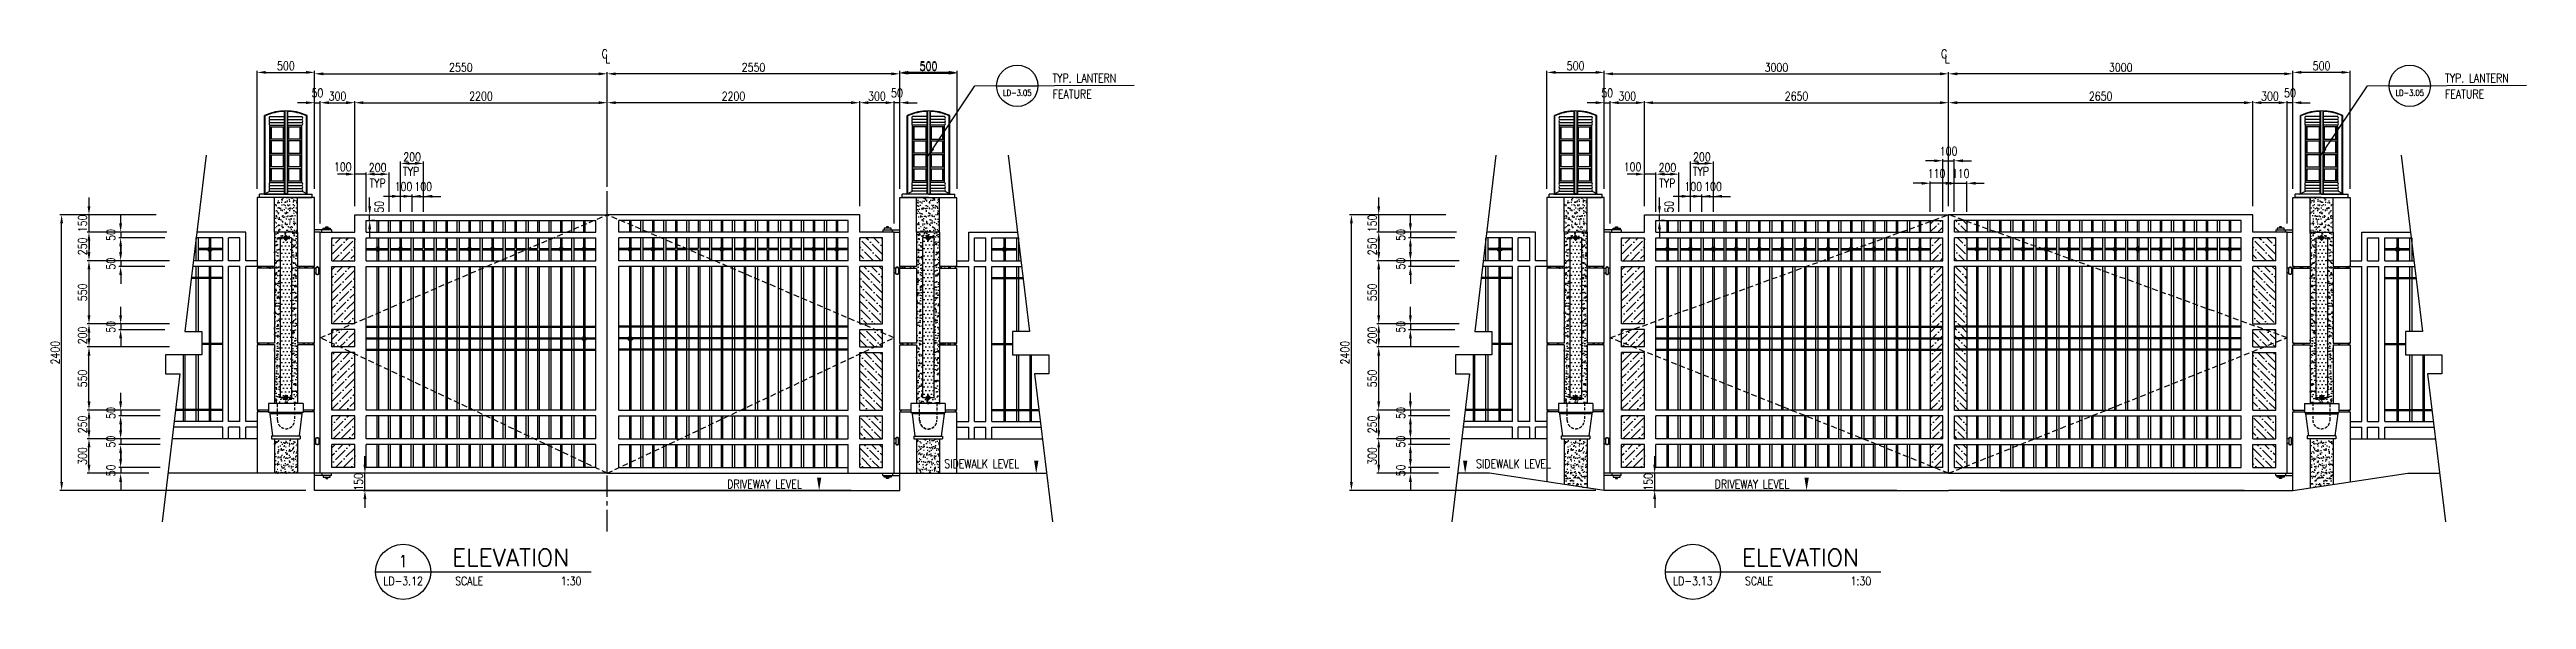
# Model space of a CAD drawing. Extents: x 17901 to 57070, y -1049 to 3900.
# Drawn here: x 35488 to 57070, y -887 to 3900 of the extents above; entities that cross this region are included whole.
import ezdxf
from ezdxf.enums import TextEntityAlignment as Align

# ---------------------------------------------------------------- set-up
doc = ezdxf.new("R2010")
doc.units = 0
doc.header["$PDMODE"] = 3
doc.header["$PDSIZE"] = -1
doc.linetypes.add('CENTER', pattern=[2, 1.25, -0.25, 0.25, -0.25])
doc.linetypes.add('HIDDEN', pattern=[0.375, 0.25, -0.125])
doc.layers.get('0').update_dxf_attribs({"linetype": 'CONTINUOUS'})
doc.layers.get('DEFPOINTS').update_dxf_attribs({"linetype": 'CONTINUOUS'})
for name, color, linetype in [('0-BCA', 33, 'CONTINUOUS'), ('0-DIM', 8, 'CONTINUOUS'), ('0-TEXT', 7, 'CONTINUOUS'), ('YEL', 2, 'CONTINUOUS')]:
    doc.layers.add(name, color=color, linetype=linetype)
doc.styles.add('30', font='romans.shx', dxfattribs={"width": 0.8, "height": 75})
doc.styles.add('ROMAND', font='romans.shx')
doc.styles.add('ROMANS', font='romans.shx', dxfattribs={"width": 0.8})
doc.styles.get("Standard").update_dxf_attribs({"font": 'romans.shx', "width": 0.8})
doc.dimstyles.new('CALL', dxfattribs={"dimscale": 30, "dimtxt": 2.5, "dimasz": 2.5, "dimexe": 0.5, "dimexo": 2.5, "dimtad": 0, "dimdec": 0, "dimtxsty": 'STANDARD', "dimcen": 2.5, "dimclrd": 256, "dimclre": 256, "dimclrt": 7, "dimazin": 3, "dimtfac": 1, "dimtdec": 0, "dimtmove": 0, "dimatfit": 3, "dimtolj": 1, "dimtzin": 0})
pattern_1 = [(142.5, (19597.385, -212.525), (1.60003, 48.94132), [0, -38.608, 0, -43.18, 0, -41.275]), (172.5, (19597.385, -212.525), (-44.95233, 71.6825), [0, -20.828, 0, -34.798, 0, -13.335]), (212.5, (19628.627, -212.525), (-79.09924, 0.14372), [0, -12.7, 0, -45.72, 0, -59.69]), (222.5, (19628.63, -212.525), (-76.35565, 22.29293), [0, -6.35, 0, -29.972, 0, -34.29])]
pattern_2 = [(142.5, (57148.236, 3e-14), (1.60003, 48.94132), [0, -38.608, 0, -43.18, 0, -41.275]), (172.5, (57148.236, 3e-14), (-44.95233, 71.6825), [0, -20.828, 0, -34.798, 0, -13.335]), (212.5, (57179.48, 3e-14), (-79.09924, 0.14372), [0, -12.7, 0, -45.72, 0, -59.69]), (222.5, (57179.48, 3e-14), (-76.35565, 22.29293), [0, -6.35, 0, -29.972, 0, -34.29])]
pattern_3 = [(142.5, (68386.484, 3e-14), (1.60003, 48.94132), [0, -38.608, 0, -43.18, 0, -41.275]), (172.5, (68386.484, 3e-14), (-44.95233, 71.6825), [0, -20.828, 0, -34.798, 0, -13.335]), (212.5, (68417.726, 3e-14), (-79.09924, 0.14372), [0, -12.7, 0, -45.72, 0, -59.69]), (222.5, (68417.726, 3e-14), (-76.35565, 22.29293), [0, -6.35, 0, -29.972, 0, -34.29])]
pattern_4 = [(37.5, (35683.82, 3e-14), (-1.60003, 48.94132), [0, -38.608, 0, -43.18, 0, -41.275]), (7.5, (35683.82, 3e-14), (44.95233, 71.6825), [0, -20.828, 0, -34.798, 0, -13.335]), (327.5, (35652.58, 3e-14), (79.09924, 0.14372), [0, -12.7, 0, -45.72, 0, -59.69]), (317.5, (35652.58, 3e-14), (76.35565, 22.29293), [0, -6.35, 0, -29.972, 0, -34.29])]

msp = doc.modelspace()

# ---------------------------------------------------------------- texts
at = {"layer": '0-DIM', "style": '30', "width": 0.8}
for p in [(38567.3, 2801.2), (49805.5, 2801.2)]:
    msp.add_text('TYP', height=75, dxfattribs=at).set_placement(p)
at = {"layer": '0-DIM', "color": 7, "style": '30', "width": 0.8}
for p in [(38275.4, 2698.9), (49513.7, 2698.9)]:
    msp.add_text('TYP', height=75, dxfattribs=at).set_placement(p)
at = {"layer": '0-DIM', "color": 7, "insert": (45355.1, 3602.6), "char_height": 75, "attachment_point": 4}
msp.add_mtext('\\A1;', dxfattribs=at)
at = {"layer": '0-TEXT', "style": '30', "width": 0.8}
for s, p in [('C', (40298.3, 3824.8)), ('C', (51969.4, 3824.8)), ('L', (40329.7, 3780.5)), ('L', (52000.9, 3780.5)), ('SIDEWALK LEVEL', (43284.1, 256.6)), ('SIDEWALK LEVEL', (47917.4, 256.6)), ('DRIVEWAY LEVEL', (41392.4, 79.3)), ('DRIVEWAY LEVEL', (49996.6, 79.3))]:
    msp.add_text(s, height=75, dxfattribs=at).set_placement(p)

# ---------------------------------------------------------------- blocks, each defined once
blk = doc.blocks.new('TITLECIRCLE')
blk.add_line((-8, 0), (8, 0))
blk.add_circle((0, 0), 8)
at = {"style": 'ROMAND'}
blk.add_attdef('TITLE', text='', height=5, dxfattribs=at).set_placement((14.23, 4.14), align=Align.MIDDLE_LEFT)
at = {"style": 'ROMANS', "width": 0.8}
for tag, p in [('SCALE', (19.2, -2.65)), ('0:00', (82.05, -2.65))]:
    blk.add_attdef(tag, text='', height=2.5, dxfattribs=at).set_placement(p, align=Align.MIDDLE_CENTER)
blk = doc.blocks.new('COL')
at = {"linetype": 'CONTINUOUS'}
h = blk.add_hatch(dxfattribs=at)
h.set_pattern_fill('AR-SAND', color=2, style=0)
h.set_pattern_definition([(37.5, (-37550.85, -212.525), (-1.60003, 48.941324), [0, -38.608, 0, -43.18, 0, -41.275]), (7.5, (-37550.85, -212.525), (44.95233, 71.68251), [0, -20.828, 0, -34.798, 0, -13.335]), (327.5, (-37582.093, -212.525), (79.099237, 0.14372), [0, -12.7, 0, -45.72, 0, -59.69]), (317.5, (-37582.09, -212.525), (76.35565, 22.29293), [0, -6.35, 0, -29.972, 0, -34.29])])
h.paths.add_polyline_path([(96, 2399), (-104, 2399), (-104, 2099), (96, 2099)])
h = blk.add_hatch(dxfattribs=at)
h.set_pattern_fill('AR-SAND', color=2, style=0)
h.set_pattern_definition(pattern_1)
h.paths.add_polyline_path([(-104, 1783), (-242, 1783), (-242, 1799), (-104, 1799), (-104, 2099), (96, 2099), (96, 1799), (234, 1799), (234, 1783), (96, 1783), (96, 1132), (234, 1132), (234, 1116), (96, 1116), (96, 607), (-104, 607), (-104, 1116), (-242, 1116), (-242, 1132), (-104, 1132)])
h.paths.add_polyline_path([(-54, 657), (46, 657), (46, 2049), (-54, 2049)], flags=16)
h = blk.add_hatch(dxfattribs=at)
h.set_pattern_fill('DOTS', color=256, scale=20, style=0)
h.set_pattern_definition([(180, (19597.385, -212.525), (-15.875, 31.75), [0, -31.75])])
h.paths.add_polyline_path([(-54, 2049), (-54, 657), (46, 657), (46, 2049)])
for points in [[(-4, 2019), (-34, 2049), (-4, 2079), (26, 2049)], [(-4, 687), (-34, 657), (-4, 627), (26, 657)]]:
    blk.add_hatch(color=2, dxfattribs=at).paths.add_polyline_path(points)
h = blk.add_hatch(dxfattribs=at)
h.set_pattern_fill('AR-SAND', color=2, style=0)
h.set_pattern_definition(pattern_1)
h.paths.add_polyline_path([(-104, -1), (96, -1), (96, 299), (-104, 299)])
at = {"color": 2}
for p, q in [((-104, 2099), (-104, 2399)), ((96, 2099), (96, 2399)), ((-104, 2099), (-104, 1799)), ((96, 2099), (-104, 2099)), ((-54, 2049), (-54, 657)), ((46, 2049), (-54, 2049)), ((46, 2049), (46, 657)), ((96, 2099), (96, 1799)), ((-104, 1799), (-254, 1799)), ((-104, 1783), (-254, 1783)), ((-104, 1783), (-104, 1132)), ((246, 1799), (96, 1799)), ((96, 1783), (96, 1132)), ((246, 1783), (96, 1783)), ((-104, 1132), (-254, 1132)), ((-104, 1116), (-254, 1116)), ((-104, 1116), (-104, 607)), ((246, 1132), (96, 1132)), ((96, 1116), (96, 607)), ((246, 1116), (96, 1116)), ((46, 657), (-54, 657)), ((46, 657), (-54, 657)), ((-154, 549), (-254, 549)), ((-154, 533), (-254, 533)), ((146, 607), (-154, 607)), ((-154, 607), (-154, 527)), ((146, 527), (-154, 527)), ((-144, 527), (-144, 517)), ((-144, 517), (-119, 324)), ((136, 517), (-144, 517)), ((136, 517), (111, 324)), ((136, 527), (136, 517)), ((146, 607), (146, 527)), ((246, 549), (146, 549)), ((246, 533), (146, 533)), ((-129, 324), (121, 324)), ((-129, 324), (-129, 299)), ((-129, 299), (121, 299)), ((-104, 299), (-104, -1)), ((96, 299), (96, -1)), ((121, 324), (121, 299)), ((246, -1), (-254, -1))]:
    blk.add_line(p, q, dxfattribs=at)
at = {"color": 4}
blk.add_lwpolyline([(246, -1), (246, 533), (234, 533), (234, 549), (246, 549), (246, 1116), (234, 1116), (234, 1132), (246, 1132), (246, 1783), (234, 1783), (234, 1799), (246, 1799), (246, 2399), (-254, 2399), (-254, 1799), (-242, 1799), (-242, 1783), (-254, 1783), (-254, 1132), (-242, 1132), (-242, 1116), (-254, 1116), (-254, 549), (-242, 549), (-242, 533), (-254, 533), (-254, -1)], dxfattribs=at)
at = {"layer": '0-DIM', "linetype": 'HIDDEN', "ltscale": 100}
for p, q in [((-78, 462), (-78, 609)), ((73, 609), (73, 462))]:
    blk.add_line(p, q, dxfattribs=at)
at = {"layer": '0-DIM'}
blk.add_line((-78, 609), (73, 609), dxfattribs=at)
at = {"layer": '0-DIM', "linetype": 'HIDDEN', "ltscale": 100}
blk.add_arc((-2, 462), 75.1, 180, 0, dxfattribs=at)
blk = doc.blocks.new('A$C1AAB01F3')
at = {"layer": '0-TEXT', "color": 2}
for p, q in [((0, 52), (12, 52)), ((0, 12), (12, 12)), ((36, 52), (50, 52)), ((36, 12), (50, 12))]:
    blk.add_line(p, q, dxfattribs=at)
blk.add_lwpolyline([(12, 62), (36, 62), (36, 4), (12, 4)], close=True, dxfattribs=at)
for points in [[(19, 62), (19, 65), (28, 65), (28, 62)], [(28, 4), (28, 0), (19, 0), (19, 4)]]:
    blk.add_lwpolyline(points, dxfattribs=at)
blk = doc.blocks.new('*D51')
at = {"linetype": 'BYBLOCK'}
for p, q in [((37297, 2686), (37297, 3716)), ((37372, 3701), (37722, 3701)), ((37797, 2686), (37797, 3716))]:
    blk.add_line(p, q, dxfattribs=at)
for points in [[(37372, 3714), (37372, 3689), (37297, 3701)], [(37722, 3714), (37722, 3689), (37797, 3701)]]:
    blk.add_solid(points, dxfattribs=at)
at = {"layer": 'DEFPOINTS', "color": 0, "linetype": 'BYBLOCK'}
for p in [(37797, 3701), (37297, 2611), (37797, 2611)]:
    blk.add_point(p, dxfattribs=at)
at = {"color": 7, "linetype": 'BYBLOCK', "insert": (37547, 3758), "char_height": 75, "attachment_point": 5}
blk.add_mtext('\\A1;500', dxfattribs=at)
blk = doc.blocks.new('*D52')
at = {"linetype": 'BYBLOCK'}
for p, q in [((42897, 2686), (42897, 3709)), ((42972, 3694), (43322, 3694)), ((43397, 2686), (43397, 3709))]:
    blk.add_line(p, q, dxfattribs=at)
for points in [[(42972, 3707), (42972, 3682), (42897, 3694)], [(43322, 3707), (43322, 3682), (43397, 3694)]]:
    blk.add_solid(points, dxfattribs=at)
at = {"layer": 'DEFPOINTS', "color": 0, "linetype": 'BYBLOCK'}
for p in [(43397, 3694), (42897, 2611), (43397, 2611)]:
    blk.add_point(p, dxfattribs=at)
at = {"color": 7, "linetype": 'BYBLOCK', "insert": (43147, 3751), "char_height": 75, "attachment_point": 5}
blk.add_mtext('\\A1;500', dxfattribs=at)
blk = doc.blocks.new('*D53')
at = {"linetype": 'BYBLOCK'}
for p, q in [((37797, 2686), (37797, 3704)), ((37872, 3689), (40272, 3689)), ((40347, 2736), (40347, 3704))]:
    blk.add_line(p, q, dxfattribs=at)
for points in [[(37872, 3701), (37872, 3676), (37797, 3689)], [(40272, 3701), (40272, 3676), (40347, 3689)]]:
    blk.add_solid(points, dxfattribs=at)
at = {"layer": 'DEFPOINTS', "color": 0, "linetype": 'BYBLOCK'}
for p in [(40347, 3689), (37797, 2611), (40347, 2661)]:
    blk.add_point(p, dxfattribs=at)
at = {"color": 7, "linetype": 'BYBLOCK', "insert": (39072, 3745), "char_height": 75, "attachment_point": 5}
blk.add_mtext('\\A1;2550', dxfattribs=at)
blk = doc.blocks.new('*D54')
at = {"linetype": 'BYBLOCK'}
for p, q in [((37722, 3437), (37647, 3437)), ((37797, 2686), (37797, 3452)), ((37797, 3437), (37847, 3437)), ((37797, 3437), (37847, 3437)), ((37847, 2386), (37847, 3452)), ((37922, 3437), (37997, 3437))]:
    blk.add_line(p, q, dxfattribs=at)
for points in [[(37722, 3450), (37722, 3425), (37797, 3437)], [(37922, 3450), (37922, 3425), (37847, 3437)]]:
    blk.add_solid(points, dxfattribs=at)
at = {"layer": 'DEFPOINTS', "color": 0, "linetype": 'BYBLOCK'}
for p in [(37847, 3437), (37797, 2611), (37847, 2311)]:
    blk.add_point(p, dxfattribs=at)
at = {"color": 7, "linetype": 'BYBLOCK', "insert": (37822, 3522), "char_height": 75, "attachment_point": 5}
blk.add_mtext('\\A1;50', dxfattribs=at)
blk = doc.blocks.new('*D55')
at = {"linetype": 'BYBLOCK'}
for p, q in [((38277, 2536), (38277, 2611)), ((38222, 2461), (38292, 2461)), ((38277, 2411), (38277, 2461)), ((38277, 2411), (38277, 2461)), ((38322, 2411), (38292, 2411)), ((38277, 2336), (38277, 2261))]:
    blk.add_line(p, q, dxfattribs=at)
for points in [[(38265, 2536), (38290, 2536), (38277, 2461)], [(38265, 2336), (38290, 2336), (38277, 2411)]]:
    blk.add_solid(points, dxfattribs=at)
at = {"layer": 'DEFPOINTS', "color": 0, "linetype": 'BYBLOCK'}
for p in [(38147, 2461), (38247, 2411), (38277, 2461)]:
    blk.add_point(p, dxfattribs=at)
at = {"color": 7, "linetype": 'BYBLOCK', "insert": (38361, 2531), "char_height": 75, "attachment_point": 5, "rotation": 90}
blk.add_mtext('\\A1;50', dxfattribs=at)
blk = doc.blocks.new('*D56')
at = {"linetype": 'BYBLOCK'}
for p, q in [((37847, 2386), (37847, 3452)), ((37922, 3437), (38072, 3437)), ((38147, 2536), (38147, 3452))]:
    blk.add_line(p, q, dxfattribs=at)
for points in [[(37922, 3450), (37922, 3425), (37847, 3437)], [(38072, 3450), (38072, 3425), (38147, 3437)]]:
    blk.add_solid(points, dxfattribs=at)
at = {"layer": 'DEFPOINTS', "color": 0, "linetype": 'BYBLOCK'}
for p in [(38147, 3437), (38147, 2461), (37847, 2311)]:
    blk.add_point(p, dxfattribs=at)
at = {"color": 7, "linetype": 'BYBLOCK', "insert": (37997, 3494), "char_height": 75, "attachment_point": 5}
blk.add_mtext('\\A1;300', dxfattribs=at)
blk = doc.blocks.new('*D57')
at = {"linetype": 'BYBLOCK'}
for p, q in [((38147, 2536), (38147, 3452)), ((38222, 3437), (40272, 3437)), ((40347, 2736), (40347, 3452))]:
    blk.add_line(p, q, dxfattribs=at)
for points in [[(38222, 3450), (38222, 3425), (38147, 3437)], [(40272, 3450), (40272, 3425), (40347, 3437)]]:
    blk.add_solid(points, dxfattribs=at)
at = {"layer": 'DEFPOINTS', "color": 0, "linetype": 'BYBLOCK'}
for p in [(40347, 3437), (40347, 2661), (38147, 2461)]:
    blk.add_point(p, dxfattribs=at)
at = {"color": 7, "linetype": 'BYBLOCK', "insert": (39247, 3494), "char_height": 75, "attachment_point": 5}
blk.add_mtext('\\A1;2200', dxfattribs=at)
blk = doc.blocks.new('*D59')
at = {"linetype": 'BYBLOCK'}
for p, q in [((40347, 2736), (40347, 3704)), ((42822, 3689), (40422, 3689)), ((42897, 2686), (42897, 3704))]:
    blk.add_line(p, q, dxfattribs=at)
for points in [[(40422, 3701), (40422, 3676), (40347, 3689)], [(42822, 3701), (42822, 3676), (42897, 3689)]]:
    blk.add_solid(points, dxfattribs=at)
at = {"layer": 'DEFPOINTS', "color": 0, "linetype": 'BYBLOCK'}
for p in [(40347, 3689), (40347, 2661), (42897, 2611)]:
    blk.add_point(p, dxfattribs=at)
at = {"color": 7, "linetype": 'BYBLOCK', "insert": (41622, 3745), "char_height": 75, "attachment_point": 5}
blk.add_mtext('\\A1;2550', dxfattribs=at)
blk = doc.blocks.new('*D62')
at = {"linetype": 'BYBLOCK'}
for p, q in [((40347, 2736), (40347, 3452)), ((42472, 3437), (40422, 3437)), ((42547, 2536), (42547, 3452))]:
    blk.add_line(p, q, dxfattribs=at)
for points in [[(40422, 3450), (40422, 3425), (40347, 3437)], [(42472, 3450), (42472, 3425), (42547, 3437)]]:
    blk.add_solid(points, dxfattribs=at)
at = {"layer": 'DEFPOINTS', "color": 0, "linetype": 'BYBLOCK'}
for p in [(40347, 3437), (40347, 2661), (42547, 2461)]:
    blk.add_point(p, dxfattribs=at)
at = {"color": 7, "linetype": 'BYBLOCK', "insert": (41447, 3494), "char_height": 75, "attachment_point": 5}
blk.add_mtext('\\A1;2200', dxfattribs=at)
blk = doc.blocks.new('*D58')
at = {"linetype": 'BYBLOCK'}
for p, q in [((42897, 2686), (42897, 3716)), ((43322, 3701), (42972, 3701)), ((43397, 2686), (43397, 3716))]:
    blk.add_line(p, q, dxfattribs=at)
for points in [[(42972, 3714), (42972, 3689), (42897, 3701)], [(43322, 3714), (43322, 3689), (43397, 3701)]]:
    blk.add_solid(points, dxfattribs=at)
at = {"layer": 'DEFPOINTS', "color": 0, "linetype": 'BYBLOCK'}
for p in [(42897, 3701), (42897, 2611), (43397, 2611)]:
    blk.add_point(p, dxfattribs=at)
at = {"color": 7, "linetype": 'BYBLOCK', "insert": (43147, 3758), "char_height": 75, "attachment_point": 5}
blk.add_mtext('\\A1;500', dxfattribs=at)
blk = doc.blocks.new('*D61')
at = {"linetype": 'BYBLOCK'}
for p, q in [((42547, 2536), (42547, 3452)), ((42772, 3437), (42622, 3437)), ((42847, 2386), (42847, 3452))]:
    blk.add_line(p, q, dxfattribs=at)
for points in [[(42622, 3450), (42622, 3425), (42547, 3437)], [(42772, 3450), (42772, 3425), (42847, 3437)]]:
    blk.add_solid(points, dxfattribs=at)
at = {"layer": 'DEFPOINTS', "color": 0, "linetype": 'BYBLOCK'}
for p in [(42547, 3437), (42547, 2461), (42847, 2311)]:
    blk.add_point(p, dxfattribs=at)
at = {"color": 7, "linetype": 'BYBLOCK', "insert": (42697, 3494), "char_height": 75, "attachment_point": 5}
blk.add_mtext('\\A1;300', dxfattribs=at)
blk = doc.blocks.new('*D60')
at = {"linetype": 'BYBLOCK'}
for p, q in [((42772, 3437), (42697, 3437)), ((42847, 2386), (42847, 3452)), ((42897, 3437), (42847, 3437)), ((42897, 3437), (42847, 3437)), ((42897, 2686), (42897, 3452)), ((42972, 3437), (43047, 3437))]:
    blk.add_line(p, q, dxfattribs=at)
for points in [[(42772, 3450), (42772, 3425), (42847, 3437)], [(42972, 3450), (42972, 3425), (42897, 3437)]]:
    blk.add_solid(points, dxfattribs=at)
at = {"layer": 'DEFPOINTS', "color": 0, "linetype": 'BYBLOCK'}
for p in [(42847, 3437), (42897, 2611), (42847, 2311)]:
    blk.add_point(p, dxfattribs=at)
at = {"color": 7, "linetype": 'BYBLOCK', "insert": (42872, 3522), "char_height": 75, "attachment_point": 5}
blk.add_mtext('\\A1;50', dxfattribs=at)
blk = doc.blocks.new('*D63')
at = {"linetype": 'BYBLOCK'}
for p, q in [((38247, 2486), (38247, 2830)), ((38322, 2815), (38372, 2815)), ((38447, 2486), (38447, 2830))]:
    blk.add_line(p, q, dxfattribs=at)
for points in [[(38322, 2828), (38322, 2803), (38247, 2815)], [(38372, 2828), (38372, 2803), (38447, 2815)]]:
    blk.add_solid(points, dxfattribs=at)
at = {"layer": 'DEFPOINTS', "color": 0, "linetype": 'BYBLOCK'}
for p in [(38447, 2815), (38247, 2411), (38447, 2411)]:
    blk.add_point(p, dxfattribs=at)
at = {"color": 7, "linetype": 'BYBLOCK', "insert": (38347, 2872), "char_height": 75, "attachment_point": 5}
blk.add_mtext('\\A1;200', dxfattribs=at)
blk = doc.blocks.new('*D64')
at = {"linetype": 'BYBLOCK'}
for p, q in [((38472, 2622), (38397, 2622)), ((38547, 2486), (38547, 2637)), ((38647, 2622), (38547, 2622)), ((38647, 2622), (38547, 2622)), ((38647, 2486), (38647, 2637)), ((38722, 2622), (38797, 2622))]:
    blk.add_line(p, q, dxfattribs=at)
for points in [[(38472, 2635), (38472, 2610), (38547, 2622)], [(38722, 2635), (38722, 2610), (38647, 2622)]]:
    blk.add_solid(points, dxfattribs=at)
at = {"layer": 'DEFPOINTS', "color": 0, "linetype": 'BYBLOCK'}
for p in [(38547, 2622), (38547, 2411), (38647, 2411)]:
    blk.add_point(p, dxfattribs=at)
at = {"color": 7, "linetype": 'BYBLOCK', "insert": (38572, 2707), "char_height": 75, "attachment_point": 5}
blk.add_mtext('\\A1;100', dxfattribs=at)
blk = doc.blocks.new('*D65')
at = {"linetype": 'BYBLOCK'}
for p, q in [((38572, 2622), (38497, 2622)), ((38647, 2486), (38647, 2637)), ((38647, 2622), (38747, 2622)), ((38647, 2622), (38747, 2622)), ((38747, 2486), (38747, 2637)), ((38822, 2622), (38897, 2622))]:
    blk.add_line(p, q, dxfattribs=at)
for points in [[(38572, 2635), (38572, 2610), (38647, 2622)], [(38822, 2635), (38822, 2610), (38747, 2622)]]:
    blk.add_solid(points, dxfattribs=at)
at = {"layer": 'DEFPOINTS', "color": 0, "linetype": 'BYBLOCK'}
for p in [(38747, 2622), (38647, 2411), (38747, 2411)]:
    blk.add_point(p, dxfattribs=at)
at = {"color": 7, "linetype": 'BYBLOCK', "insert": (38744, 2707), "char_height": 75, "attachment_point": 5}
blk.add_mtext('\\A1;100', dxfattribs=at)
blk = doc.blocks.new('*D66')
at = {"linetype": 'BYBLOCK'}
for p, q in [((38547, 2561), (38547, 2924)), ((38622, 2909), (38672, 2909)), ((38747, 2561), (38747, 2924))]:
    blk.add_line(p, q, dxfattribs=at)
for points in [[(38622, 2922), (38622, 2897), (38547, 2909)], [(38672, 2922), (38672, 2897), (38747, 2909)]]:
    blk.add_solid(points, dxfattribs=at)
at = {"layer": 'DEFPOINTS', "color": 0, "linetype": 'BYBLOCK'}
for p in [(38747, 2909), (38547, 2486), (38747, 2486)]:
    blk.add_point(p, dxfattribs=at)
at = {"color": 7, "linetype": 'BYBLOCK', "insert": (38647, 2965), "char_height": 75, "attachment_point": 5}
blk.add_mtext('\\A1;200', dxfattribs=at)
blk = doc.blocks.new('*D67')
at = {"linetype": 'BYBLOCK'}
for p, q in [((33739, 2536), (33739, 2611)), ((34323, 2461), (33724, 2461)), ((33739, 2311), (33739, 2461)), ((33739, 2311), (33739, 2461)), ((34323, 2311), (33724, 2311)), ((33739, 2236), (33739, 2161))]:
    blk.add_line(p, q, dxfattribs=at)
for points in [[(33726, 2536), (33751, 2536), (33739, 2461)], [(33726, 2236), (33751, 2236), (33739, 2311)]]:
    blk.add_solid(points, dxfattribs=at)
at = {"layer": 'DEFPOINTS', "color": 0, "linetype": 'BYBLOCK'}
for p in [(33739, 2461), (34398, 2461), (34398, 2311)]:
    blk.add_point(p, dxfattribs=at)
at = {"color": 7, "linetype": 'BYBLOCK', "insert": (33682, 2386), "char_height": 75, "attachment_point": 5, "rotation": 90}
blk.add_mtext('\\A1;150', dxfattribs=at)
blk = doc.blocks.new('*D68')
at = {"linetype": 'BYBLOCK'}
for p, q in [((38236, 286), (38236, 361)), ((38249, 211), (38221, 211)), ((38278, 61), (38221, 61)), ((38236, 61), (38236, 211)), ((38236, 61), (38236, 211)), ((38236, -14), (38236, -89))]:
    blk.add_line(p, q, dxfattribs=at)
for points in [[(38223, 286), (38248, 286), (38236, 211)], [(38223, -14), (38248, -14), (38236, 61)]]:
    blk.add_solid(points, dxfattribs=at)
at = {"layer": 'DEFPOINTS', "color": 0, "linetype": 'BYBLOCK'}
for p in [(38236, 211), (38324, 211), (38353, 61)]:
    blk.add_point(p, dxfattribs=at)
at = {"color": 7, "linetype": 'BYBLOCK', "insert": (38180, 136), "char_height": 75, "attachment_point": 5, "rotation": 90}
blk.add_mtext('\\A1;150', dxfattribs=at)
blk = doc.blocks.new('*D69')
at = {"linetype": 'BYBLOCK'}
for p, q in [((36415, 2461), (35578, 2461)), ((35593, 136), (35593, 2386)), ((37722, 61), (35578, 61))]:
    blk.add_line(p, q, dxfattribs=at)
for points in [[(35581, 2386), (35606, 2386), (35593, 2461)], [(35581, 136), (35606, 136), (35593, 61)]]:
    blk.add_solid(points, dxfattribs=at)
at = {"layer": 'DEFPOINTS', "color": 0, "linetype": 'BYBLOCK'}
for p in [(35593, 2461), (36490, 2461), (37797, 61)]:
    blk.add_point(p, dxfattribs=at)
at = {"color": 7, "linetype": 'BYBLOCK', "insert": (35537, 1261), "char_height": 75, "attachment_point": 5, "rotation": 90}
blk.add_mtext('\\A1;2400', dxfattribs=at)
blk = doc.blocks.new('*D70')
at = {"linetype": 'BYBLOCK'}
for p, q in [((36480, 511), (36086, 511)), ((36101, 286), (36101, 436)), ((36444, 211), (36086, 211))]:
    blk.add_line(p, q, dxfattribs=at)
for points in [[(36089, 436), (36114, 436), (36101, 511)], [(36089, 286), (36114, 286), (36101, 211)]]:
    blk.add_solid(points, dxfattribs=at)
at = {"layer": 'DEFPOINTS', "color": 0, "linetype": 'BYBLOCK'}
for p in [(36101, 511), (36555, 511), (36519, 211)]:
    blk.add_point(p, dxfattribs=at)
at = {"color": 7, "linetype": 'BYBLOCK', "insert": (36045, 361), "char_height": 75, "attachment_point": 5, "rotation": 90}
blk.add_mtext('\\A1;300', dxfattribs=at)
blk = doc.blocks.new('*D71')
at = {"linetype": 'BYBLOCK'}
for p, q in [((34285, 761), (33724, 761)), ((33739, 586), (33739, 686)), ((34043, 511), (33724, 511))]:
    blk.add_line(p, q, dxfattribs=at)
for points in [[(33726, 686), (33751, 686), (33739, 761)], [(33726, 586), (33751, 586), (33739, 511)]]:
    blk.add_solid(points, dxfattribs=at)
at = {"layer": 'DEFPOINTS', "color": 0, "linetype": 'BYBLOCK'}
for p in [(33739, 761), (34360, 761), (34118, 511)]:
    blk.add_point(p, dxfattribs=at)
at = {"color": 7, "linetype": 'BYBLOCK', "insert": (33682, 636), "char_height": 75, "attachment_point": 5, "rotation": 90}
blk.add_mtext('\\A1;250', dxfattribs=at)
blk = doc.blocks.new('*D72')
at = {"linetype": 'BYBLOCK'}
for p, q in [((36518, 1311), (36086, 1311)), ((36101, 836), (36101, 1236)), ((36330, 761), (36086, 761))]:
    blk.add_line(p, q, dxfattribs=at)
for points in [[(36089, 1236), (36114, 1236), (36101, 1311)], [(36089, 836), (36114, 836), (36101, 761)]]:
    blk.add_solid(points, dxfattribs=at)
at = {"layer": 'DEFPOINTS', "color": 0, "linetype": 'BYBLOCK'}
for p in [(36101, 1311), (36593, 1311), (36405, 761)]:
    blk.add_point(p, dxfattribs=at)
at = {"color": 7, "linetype": 'BYBLOCK', "insert": (36045, 1036), "char_height": 75, "attachment_point": 5, "rotation": 90}
blk.add_mtext('\\A1;550', dxfattribs=at)
blk = doc.blocks.new('*D73')
at = {"linetype": 'BYBLOCK'}
for p, q in [((34441, 1511), (33724, 1511)), ((34441, 1311), (33724, 1311)), ((33739, 1386), (33739, 1436))]:
    blk.add_line(p, q, dxfattribs=at)
for points in [[(33726, 1436), (33751, 1436), (33739, 1511)], [(33726, 1386), (33751, 1386), (33739, 1311)]]:
    blk.add_solid(points, dxfattribs=at)
at = {"layer": 'DEFPOINTS', "color": 0, "linetype": 'BYBLOCK'}
for p in [(33739, 1511), (34516, 1511), (34516, 1311)]:
    blk.add_point(p, dxfattribs=at)
at = {"color": 7, "linetype": 'BYBLOCK', "insert": (33682, 1411), "char_height": 75, "attachment_point": 5, "rotation": 90}
blk.add_mtext('\\A1;200', dxfattribs=at)
blk = doc.blocks.new('*D74')
at = {"linetype": 'BYBLOCK'}
for p, q in [((34441, 2061), (33724, 2061)), ((33739, 1586), (33739, 1986)), ((34441, 1511), (33724, 1511))]:
    blk.add_line(p, q, dxfattribs=at)
for points in [[(33726, 1986), (33751, 1986), (33739, 2061)], [(33726, 1586), (33751, 1586), (33739, 1511)]]:
    blk.add_solid(points, dxfattribs=at)
at = {"layer": 'DEFPOINTS', "color": 0, "linetype": 'BYBLOCK'}
for p in [(33739, 2061), (34516, 2061), (34516, 1511)]:
    blk.add_point(p, dxfattribs=at)
at = {"color": 7, "linetype": 'BYBLOCK', "insert": (33682, 1786), "char_height": 75, "attachment_point": 5, "rotation": 90}
blk.add_mtext('\\A1;550', dxfattribs=at)
blk = doc.blocks.new('*D75')
at = {"linetype": 'BYBLOCK'}
for p, q in [((34341, 2311), (33724, 2311)), ((33739, 2136), (33739, 2236)), ((34441, 2061), (33724, 2061))]:
    blk.add_line(p, q, dxfattribs=at)
for points in [[(33726, 2236), (33751, 2236), (33739, 2311)], [(33726, 2136), (33751, 2136), (33739, 2061)]]:
    blk.add_solid(points, dxfattribs=at)
at = {"layer": 'DEFPOINTS', "color": 0, "linetype": 'BYBLOCK'}
for p in [(33739, 2311), (34416, 2311), (34516, 2061)]:
    blk.add_point(p, dxfattribs=at)
at = {"color": 7, "linetype": 'BYBLOCK', "insert": (33682, 2186), "char_height": 75, "attachment_point": 5, "rotation": 90}
blk.add_mtext('\\A1;250', dxfattribs=at)
blk = doc.blocks.new('*D84')
at = {"linetype": 'BYBLOCK'}
for p, q in [((34015, 836), (34015, 911)), ((34360, 761), (34000, 761)), ((34360, 711), (34000, 711)), ((34015, 761), (34015, 711)), ((34015, 761), (34015, 711)), ((34015, 636), (34015, 561))]:
    blk.add_line(p, q, dxfattribs=at)
for points in [[(34002, 836), (34027, 836), (34015, 761)], [(34002, 636), (34027, 636), (34015, 711)]]:
    blk.add_solid(points, dxfattribs=at)
at = {"layer": 'DEFPOINTS', "color": 0, "linetype": 'BYBLOCK'}
for p in [(34015, 711), (34435, 761), (34435, 711)]:
    blk.add_point(p, dxfattribs=at)
at = {"color": 7, "linetype": 'BYBLOCK', "insert": (33930, 736), "char_height": 75, "attachment_point": 5, "rotation": 90}
blk.add_mtext('\\A1;50', dxfattribs=at)
blk = doc.blocks.new('*D85')
at = {"linetype": 'BYBLOCK'}
for p, q in [((34360, 261), (34000, 261)), ((34015, 336), (34015, 411)), ((34015, 261), (34015, 211)), ((34015, 261), (34015, 211)), ((34260, 211), (34000, 211)), ((34015, 136), (34015, 61))]:
    blk.add_line(p, q, dxfattribs=at)
for points in [[(34002, 336), (34027, 336), (34015, 261)], [(34002, 136), (34027, 136), (34015, 211)]]:
    blk.add_solid(points, dxfattribs=at)
at = {"layer": 'DEFPOINTS', "color": 0, "linetype": 'BYBLOCK'}
for p in [(34435, 261), (34015, 211), (34335, 211)]:
    blk.add_point(p, dxfattribs=at)
at = {"color": 7, "linetype": 'BYBLOCK', "insert": (33930, 236), "char_height": 75, "attachment_point": 5, "rotation": 90}
blk.add_mtext('\\A1;50', dxfattribs=at)
blk = doc.blocks.new('*D86')
at = {"linetype": 'BYBLOCK'}
for p, q in [((34015, 586), (34015, 661)), ((34360, 511), (34000, 511)), ((34360, 461), (34000, 461)), ((34015, 511), (34015, 461)), ((34015, 511), (34015, 461)), ((34015, 386), (34015, 311))]:
    blk.add_line(p, q, dxfattribs=at)
for points in [[(34002, 586), (34027, 586), (34015, 511)], [(34002, 386), (34027, 386), (34015, 461)]]:
    blk.add_solid(points, dxfattribs=at)
at = {"layer": 'DEFPOINTS', "color": 0, "linetype": 'BYBLOCK'}
for p in [(34015, 461), (34435, 511), (34435, 461)]:
    blk.add_point(p, dxfattribs=at)
at = {"color": 7, "linetype": 'BYBLOCK', "insert": (33930, 486), "char_height": 75, "attachment_point": 5, "rotation": 90}
blk.add_mtext('\\A1;50', dxfattribs=at)
blk = doc.blocks.new('*D87')
at = {"linetype": 'BYBLOCK'}
for p, q in [((34015, 2136), (34015, 2211)), ((34401, 2061), (34000, 2061)), ((34401, 2011), (34000, 2011)), ((34015, 2061), (34015, 2011)), ((34015, 2061), (34015, 2011)), ((34015, 1936), (34015, 1861))]:
    blk.add_line(p, q, dxfattribs=at)
for points in [[(34002, 2136), (34027, 2136), (34015, 2061)], [(34002, 1936), (34027, 1936), (34015, 2011)]]:
    blk.add_solid(points, dxfattribs=at)
at = {"layer": 'DEFPOINTS', "color": 0, "linetype": 'BYBLOCK'}
for p in [(34015, 2011), (34476, 2061), (34476, 2011)]:
    blk.add_point(p, dxfattribs=at)
at = {"color": 7, "linetype": 'BYBLOCK', "insert": (33930, 2036), "char_height": 75, "attachment_point": 5, "rotation": 90}
blk.add_mtext('\\A1;50', dxfattribs=at)
blk = doc.blocks.new('*D88')
at = {"linetype": 'BYBLOCK'}
for p, q in [((34401, 1511), (34000, 1511)), ((34015, 1586), (34015, 1661)), ((34015, 1511), (34015, 1461)), ((34015, 1511), (34015, 1461)), ((34401, 1461), (34000, 1461)), ((34015, 1386), (34015, 1311))]:
    blk.add_line(p, q, dxfattribs=at)
for points in [[(34002, 1586), (34027, 1586), (34015, 1511)], [(34002, 1386), (34027, 1386), (34015, 1461)]]:
    blk.add_solid(points, dxfattribs=at)
at = {"layer": 'DEFPOINTS', "color": 0, "linetype": 'BYBLOCK'}
for p in [(34476, 1511), (34015, 1461), (34476, 1461)]:
    blk.add_point(p, dxfattribs=at)
at = {"color": 7, "linetype": 'BYBLOCK', "insert": (33930, 1486), "char_height": 75, "attachment_point": 5, "rotation": 90}
blk.add_mtext('\\A1;50', dxfattribs=at)
blk = doc.blocks.new('*D89')
at = {"linetype": 'BYBLOCK'}
for p, q in [((34015, 2386), (34015, 2461)), ((34416, 2311), (34000, 2311)), ((34401, 2261), (34000, 2261)), ((34015, 2311), (34015, 2261)), ((34015, 2311), (34015, 2261)), ((34015, 2186), (34015, 2111))]:
    blk.add_line(p, q, dxfattribs=at)
for points in [[(34002, 2386), (34027, 2386), (34015, 2311)], [(34002, 2186), (34027, 2186), (34015, 2261)]]:
    blk.add_solid(points, dxfattribs=at)
at = {"layer": 'DEFPOINTS', "color": 0, "linetype": 'BYBLOCK'}
for p in [(34015, 2261), (34476, 2261), (34491, 2311)]:
    blk.add_point(p, dxfattribs=at)
at = {"color": 7, "linetype": 'BYBLOCK', "insert": (33930, 2286), "char_height": 75, "attachment_point": 5, "rotation": 90}
blk.add_mtext('\\A1;50', dxfattribs=at)
blk = doc.blocks.new('A$C34692B1F')
at = {"layer": '0-DIM', "linetype": 'HIDDEN', "ltscale": 100}
for p, q in [((0, 75), (0, 223)), ((150, 223), (150, 75))]:
    blk.add_line(p, q, dxfattribs=at)
blk.add_arc((75, 75), 75.1, 180, 0, dxfattribs=at)
blk = doc.blocks.new('*D94')
at = {"linetype": 'BYBLOCK'}
for p, q in [((38072, 2815), (37997, 2815)), ((38147, 2536), (38147, 2830)), ((38247, 2815), (38147, 2815)), ((38247, 2815), (38147, 2815)), ((38247, 2561), (38247, 2830)), ((38322, 2815), (38397, 2815))]:
    blk.add_line(p, q, dxfattribs=at)
for points in [[(38072, 2828), (38072, 2803), (38147, 2815)], [(38322, 2828), (38322, 2803), (38247, 2815)]]:
    blk.add_solid(points, dxfattribs=at)
at = {"layer": 'DEFPOINTS', "color": 0, "linetype": 'BYBLOCK'}
for p in [(38147, 2815), (38147, 2461), (38247, 2486)]:
    blk.add_point(p, dxfattribs=at)
at = {"color": 7, "linetype": 'BYBLOCK', "insert": (38043, 2878), "char_height": 75, "attachment_point": 5}
blk.add_mtext('\\A1;100', dxfattribs=at)
blk = doc.blocks.new('CALLOUTCIR')
blk.add_line((-6, 0), (6, 0))
blk.add_circle((0, 0), 6)
at = {"style": 'ROMANS', "width": 0.8}
for p in [(10.25, 0.23), (10.25, -4.4)]:
    blk.add_attdef('DETAIL', text='', height=2.5, dxfattribs=at).set_placement(p, align=Align.BOTTOM_LEFT)
blk = doc.blocks.new('*D120')
at = {"linetype": 'BYBLOCK'}
for p, q in [((36494, 1511), (36092, 1511)), ((36107, 1586), (36107, 1661)), ((36107, 1511), (36107, 1461)), ((36107, 1511), (36107, 1461)), ((36494, 1461), (36092, 1461)), ((36107, 1386), (36107, 1311))]:
    blk.add_line(p, q, dxfattribs=at)
for points in [[(36095, 1586), (36120, 1586), (36107, 1511)], [(36095, 1386), (36120, 1386), (36107, 1461)]]:
    blk.add_solid(points, dxfattribs=at)
at = {"layer": 'DEFPOINTS', "color": 0, "linetype": 'BYBLOCK'}
for p in [(36569, 1511), (36107, 1461), (36569, 1461)]:
    blk.add_point(p, dxfattribs=at)
at = {"color": 7, "linetype": 'BYBLOCK', "insert": (36023, 1486), "char_height": 75, "attachment_point": 5, "rotation": 90}
blk.add_mtext('\\A1;50', dxfattribs=at)
blk = doc.blocks.new('*D113')
at = {"linetype": 'BYBLOCK'}
for p, q in [((36533, 1511), (35816, 1511)), ((36533, 1311), (35816, 1311)), ((35831, 1386), (35831, 1436))]:
    blk.add_line(p, q, dxfattribs=at)
for points in [[(35819, 1436), (35844, 1436), (35831, 1511)], [(35819, 1386), (35844, 1386), (35831, 1311)]]:
    blk.add_solid(points, dxfattribs=at)
at = {"layer": 'DEFPOINTS', "color": 0, "linetype": 'BYBLOCK'}
for p in [(35831, 1511), (36608, 1511), (36608, 1311)]:
    blk.add_point(p, dxfattribs=at)
at = {"color": 7, "linetype": 'BYBLOCK', "insert": (35775, 1411), "char_height": 75, "attachment_point": 5, "rotation": 90}
blk.add_mtext('\\A1;200', dxfattribs=at)
blk = doc.blocks.new('*D109')
at = {"linetype": 'BYBLOCK'}
for p, q in [((36415, 2461), (35578, 2461)), ((35593, 136), (35593, 2386)), ((37722, 61), (35578, 61))]:
    blk.add_line(p, q, dxfattribs=at)
for points in [[(35581, 2386), (35606, 2386), (35593, 2461)], [(35581, 136), (35606, 136), (35593, 61)]]:
    blk.add_solid(points, dxfattribs=at)
at = {"layer": 'DEFPOINTS', "color": 0, "linetype": 'BYBLOCK'}
for p in [(35593, 2461), (36490, 2461), (37797, 61)]:
    blk.add_point(p, dxfattribs=at)
at = {"color": 7, "linetype": 'BYBLOCK', "insert": (35537, 1261), "char_height": 75, "attachment_point": 5, "rotation": 90}
blk.add_mtext('\\A1;2400', dxfattribs=at)
blk = doc.blocks.new('*D118')
at = {"linetype": 'BYBLOCK'}
for p, q in [((36107, 586), (36107, 661)), ((36452, 511), (36092, 511)), ((36452, 461), (36092, 461)), ((36107, 511), (36107, 461)), ((36107, 511), (36107, 461)), ((36107, 386), (36107, 311))]:
    blk.add_line(p, q, dxfattribs=at)
for points in [[(36095, 586), (36120, 586), (36107, 511)], [(36095, 386), (36120, 386), (36107, 461)]]:
    blk.add_solid(points, dxfattribs=at)
at = {"layer": 'DEFPOINTS', "color": 0, "linetype": 'BYBLOCK'}
for p in [(36107, 461), (36527, 511), (36527, 461)]:
    blk.add_point(p, dxfattribs=at)
at = {"color": 7, "linetype": 'BYBLOCK', "insert": (36023, 486), "char_height": 75, "attachment_point": 5, "rotation": 90}
blk.add_mtext('\\A1;50', dxfattribs=at)
blk = doc.blocks.new('*D117')
at = {"linetype": 'BYBLOCK'}
for p, q in [((36452, 261), (36092, 261)), ((36107, 336), (36107, 411)), ((36107, 261), (36107, 211)), ((36107, 261), (36107, 211)), ((36352, 211), (36092, 211)), ((36107, 136), (36107, 61))]:
    blk.add_line(p, q, dxfattribs=at)
for points in [[(36095, 336), (36120, 336), (36107, 261)], [(36095, 136), (36120, 136), (36107, 211)]]:
    blk.add_solid(points, dxfattribs=at)
at = {"layer": 'DEFPOINTS', "color": 0, "linetype": 'BYBLOCK'}
for p in [(36527, 261), (36107, 211), (36427, 211)]:
    blk.add_point(p, dxfattribs=at)
at = {"color": 7, "linetype": 'BYBLOCK', "insert": (36023, 236), "char_height": 75, "attachment_point": 5, "rotation": 90}
blk.add_mtext('\\A1;50', dxfattribs=at)
blk = doc.blocks.new('*D116')
at = {"linetype": 'BYBLOCK'}
for p, q in [((36107, 836), (36107, 911)), ((36452, 761), (36092, 761)), ((36452, 711), (36092, 711)), ((36107, 761), (36107, 711)), ((36107, 761), (36107, 711)), ((36107, 636), (36107, 561))]:
    blk.add_line(p, q, dxfattribs=at)
for points in [[(36095, 836), (36120, 836), (36107, 761)], [(36095, 636), (36120, 636), (36107, 711)]]:
    blk.add_solid(points, dxfattribs=at)
at = {"layer": 'DEFPOINTS', "color": 0, "linetype": 'BYBLOCK'}
for p in [(36107, 711), (36527, 761), (36527, 711)]:
    blk.add_point(p, dxfattribs=at)
at = {"color": 7, "linetype": 'BYBLOCK', "insert": (36023, 736), "char_height": 75, "attachment_point": 5, "rotation": 90}
blk.add_mtext('\\A1;50', dxfattribs=at)
blk = doc.blocks.new('*D111')
at = {"linetype": 'BYBLOCK'}
for p, q in [((36377, 761), (35816, 761)), ((35831, 586), (35831, 686)), ((36135, 511), (35816, 511))]:
    blk.add_line(p, q, dxfattribs=at)
for points in [[(35819, 686), (35844, 686), (35831, 761)], [(35819, 586), (35844, 586), (35831, 511)]]:
    blk.add_solid(points, dxfattribs=at)
at = {"layer": 'DEFPOINTS', "color": 0, "linetype": 'BYBLOCK'}
for p in [(35831, 761), (36452, 761), (36210, 511)]:
    blk.add_point(p, dxfattribs=at)
at = {"color": 7, "linetype": 'BYBLOCK', "insert": (35775, 636), "char_height": 75, "attachment_point": 5, "rotation": 90}
blk.add_mtext('\\A1;250', dxfattribs=at)
blk = doc.blocks.new('*D110')
at = {"linetype": 'BYBLOCK'}
for p, q in [((36210, 511), (35816, 511)), ((35831, 286), (35831, 436)), ((36174, 211), (35816, 211))]:
    blk.add_line(p, q, dxfattribs=at)
for points in [[(35819, 436), (35844, 436), (35831, 511)], [(35819, 286), (35844, 286), (35831, 211)]]:
    blk.add_solid(points, dxfattribs=at)
at = {"layer": 'DEFPOINTS', "color": 0, "linetype": 'BYBLOCK'}
for p in [(35831, 511), (36285, 511), (36249, 211)]:
    blk.add_point(p, dxfattribs=at)
at = {"color": 7, "linetype": 'BYBLOCK', "insert": (35775, 361), "char_height": 75, "attachment_point": 5, "rotation": 90}
blk.add_mtext('\\A1;300', dxfattribs=at)
blk = doc.blocks.new('*D112')
at = {"linetype": 'BYBLOCK'}
for p, q in [((36248, 1311), (35816, 1311)), ((35831, 836), (35831, 1236)), ((36060, 761), (35816, 761))]:
    blk.add_line(p, q, dxfattribs=at)
for points in [[(35819, 1236), (35844, 1236), (35831, 1311)], [(35819, 836), (35844, 836), (35831, 761)]]:
    blk.add_solid(points, dxfattribs=at)
at = {"layer": 'DEFPOINTS', "color": 0, "linetype": 'BYBLOCK'}
for p in [(35831, 1311), (36323, 1311), (36135, 761)]:
    blk.add_point(p, dxfattribs=at)
at = {"color": 7, "linetype": 'BYBLOCK', "insert": (35775, 1036), "char_height": 75, "attachment_point": 5, "rotation": 90}
blk.add_mtext('\\A1;550', dxfattribs=at)
blk = doc.blocks.new('*D108')
at = {"linetype": 'BYBLOCK'}
for p, q in [((38236, 286), (38236, 361)), ((38249, 211), (38221, 211)), ((38278, 61), (38221, 61)), ((38236, 61), (38236, 211)), ((38236, 61), (38236, 211)), ((38236, -14), (38236, -89))]:
    blk.add_line(p, q, dxfattribs=at)
for points in [[(38223, 286), (38248, 286), (38236, 211)], [(38223, -14), (38248, -14), (38236, 61)]]:
    blk.add_solid(points, dxfattribs=at)
at = {"layer": 'DEFPOINTS', "color": 0, "linetype": 'BYBLOCK'}
for p in [(38236, 211), (38324, 211), (38353, 61)]:
    blk.add_point(p, dxfattribs=at)
at = {"color": 7, "linetype": 'BYBLOCK', "insert": (38180, 136), "char_height": 75, "attachment_point": 5, "rotation": 90}
blk.add_mtext('\\A1;150', dxfattribs=at)
blk = doc.blocks.new('*D121')
at = {"linetype": 'BYBLOCK'}
for p, q in [((36107, 2386), (36107, 2461)), ((36508, 2311), (36092, 2311)), ((36494, 2261), (36092, 2261)), ((36107, 2311), (36107, 2261)), ((36107, 2311), (36107, 2261)), ((36107, 2186), (36107, 2111))]:
    blk.add_line(p, q, dxfattribs=at)
for points in [[(36095, 2386), (36120, 2386), (36107, 2311)], [(36095, 2186), (36120, 2186), (36107, 2261)]]:
    blk.add_solid(points, dxfattribs=at)
at = {"layer": 'DEFPOINTS', "color": 0, "linetype": 'BYBLOCK'}
for p in [(36107, 2261), (36569, 2261), (36583, 2311)]:
    blk.add_point(p, dxfattribs=at)
at = {"color": 7, "linetype": 'BYBLOCK', "insert": (36023, 2286), "char_height": 75, "attachment_point": 5, "rotation": 90}
blk.add_mtext('\\A1;50', dxfattribs=at)
blk = doc.blocks.new('*D119')
at = {"linetype": 'BYBLOCK'}
for p, q in [((36107, 2136), (36107, 2211)), ((36494, 2061), (36092, 2061)), ((36494, 2011), (36092, 2011)), ((36107, 2061), (36107, 2011)), ((36107, 2061), (36107, 2011)), ((36107, 1936), (36107, 1861))]:
    blk.add_line(p, q, dxfattribs=at)
for points in [[(36095, 2136), (36120, 2136), (36107, 2061)], [(36095, 1936), (36120, 1936), (36107, 2011)]]:
    blk.add_solid(points, dxfattribs=at)
at = {"layer": 'DEFPOINTS', "color": 0, "linetype": 'BYBLOCK'}
for p in [(36107, 2011), (36569, 2061), (36569, 2011)]:
    blk.add_point(p, dxfattribs=at)
at = {"color": 7, "linetype": 'BYBLOCK', "insert": (36023, 2036), "char_height": 75, "attachment_point": 5, "rotation": 90}
blk.add_mtext('\\A1;50', dxfattribs=at)
blk = doc.blocks.new('*D115')
at = {"linetype": 'BYBLOCK'}
for p, q in [((36433, 2311), (35816, 2311)), ((35831, 2136), (35831, 2236)), ((36533, 2061), (35816, 2061))]:
    blk.add_line(p, q, dxfattribs=at)
for points in [[(35819, 2236), (35844, 2236), (35831, 2311)], [(35819, 2136), (35844, 2136), (35831, 2061)]]:
    blk.add_solid(points, dxfattribs=at)
at = {"layer": 'DEFPOINTS', "color": 0, "linetype": 'BYBLOCK'}
for p in [(35831, 2311), (36508, 2311), (36608, 2061)]:
    blk.add_point(p, dxfattribs=at)
at = {"color": 7, "linetype": 'BYBLOCK', "insert": (35775, 2186), "char_height": 75, "attachment_point": 5, "rotation": 90}
blk.add_mtext('\\A1;250', dxfattribs=at)
blk = doc.blocks.new('*D114')
at = {"linetype": 'BYBLOCK'}
for p, q in [((36533, 2061), (35816, 2061)), ((35831, 1586), (35831, 1986)), ((36533, 1511), (35816, 1511))]:
    blk.add_line(p, q, dxfattribs=at)
for points in [[(35819, 1986), (35844, 1986), (35831, 2061)], [(35819, 1586), (35844, 1586), (35831, 1511)]]:
    blk.add_solid(points, dxfattribs=at)
at = {"layer": 'DEFPOINTS', "color": 0, "linetype": 'BYBLOCK'}
for p in [(35831, 2061), (36608, 2061), (36608, 1511)]:
    blk.add_point(p, dxfattribs=at)
at = {"color": 7, "linetype": 'BYBLOCK', "insert": (35775, 1786), "char_height": 75, "attachment_point": 5, "rotation": 90}
blk.add_mtext('\\A1;550', dxfattribs=at)
blk = doc.blocks.new('*D107')
at = {"linetype": 'BYBLOCK'}
for p, q in [((35831, 2536), (35831, 2611)), ((36415, 2461), (35816, 2461)), ((35831, 2311), (35831, 2461)), ((35831, 2311), (35831, 2461)), ((36415, 2311), (35816, 2311)), ((35831, 2236), (35831, 2161))]:
    blk.add_line(p, q, dxfattribs=at)
for points in [[(35819, 2536), (35844, 2536), (35831, 2461)], [(35819, 2236), (35844, 2236), (35831, 2311)]]:
    blk.add_solid(points, dxfattribs=at)
at = {"layer": 'DEFPOINTS', "color": 0, "linetype": 'BYBLOCK'}
for p in [(35831, 2461), (36490, 2461), (36490, 2311)]:
    blk.add_point(p, dxfattribs=at)
at = {"color": 7, "linetype": 'BYBLOCK', "insert": (35775, 2386), "char_height": 75, "attachment_point": 5, "rotation": 90}
blk.add_mtext('\\A1;150', dxfattribs=at)
blk = doc.blocks.new('*D106')
at = {"linetype": 'BYBLOCK'}
for p, q in [((38547, 2561), (38547, 2924)), ((38622, 2909), (38672, 2909)), ((38747, 2561), (38747, 2924))]:
    blk.add_line(p, q, dxfattribs=at)
for points in [[(38622, 2922), (38622, 2897), (38547, 2909)], [(38672, 2922), (38672, 2897), (38747, 2909)]]:
    blk.add_solid(points, dxfattribs=at)
at = {"layer": 'DEFPOINTS', "color": 0, "linetype": 'BYBLOCK'}
for p in [(38747, 2909), (38547, 2486), (38747, 2486)]:
    blk.add_point(p, dxfattribs=at)
at = {"color": 7, "linetype": 'BYBLOCK', "insert": (38647, 2965), "char_height": 75, "attachment_point": 5}
blk.add_mtext('\\A1;200', dxfattribs=at)
blk = doc.blocks.new('*D102')
at = {"linetype": 'BYBLOCK'}
for p, q in [((49385, 2536), (49385, 3452)), ((49460, 3437), (51960, 3437)), ((52035, 2536), (52035, 3452))]:
    blk.add_line(p, q, dxfattribs=at)
for points in [[(49460, 3450), (49460, 3425), (49385, 3437)], [(51960, 3450), (51960, 3425), (52035, 3437)]]:
    blk.add_solid(points, dxfattribs=at)
at = {"layer": 'DEFPOINTS', "color": 0, "linetype": 'BYBLOCK'}
for p in [(52035, 3437), (49385, 2461), (52035, 2461)]:
    blk.add_point(p, dxfattribs=at)
at = {"color": 7, "linetype": 'BYBLOCK', "insert": (50710, 3494), "char_height": 75, "attachment_point": 5}
blk.add_mtext('\\A1;2650', dxfattribs=at)
blk = doc.blocks.new('*D101')
at = {"linetype": 'BYBLOCK'}
for p, q in [((37847, 2386), (37847, 3452)), ((37922, 3437), (38072, 3437)), ((38147, 2536), (38147, 3452))]:
    blk.add_line(p, q, dxfattribs=at)
for points in [[(37922, 3450), (37922, 3425), (37847, 3437)], [(38072, 3450), (38072, 3425), (38147, 3437)]]:
    blk.add_solid(points, dxfattribs=at)
at = {"layer": 'DEFPOINTS', "color": 0, "linetype": 'BYBLOCK'}
for p in [(38147, 3437), (38147, 2461), (37847, 2311)]:
    blk.add_point(p, dxfattribs=at)
at = {"color": 7, "linetype": 'BYBLOCK', "insert": (37997, 3494), "char_height": 75, "attachment_point": 5}
blk.add_mtext('\\A1;300', dxfattribs=at)
blk = doc.blocks.new('*D99')
at = {"linetype": 'BYBLOCK'}
for p, q in [((37722, 3437), (37647, 3437)), ((37797, 2686), (37797, 3452)), ((37797, 3437), (37847, 3437)), ((37797, 3437), (37847, 3437)), ((37847, 2386), (37847, 3452)), ((37922, 3437), (37997, 3437))]:
    blk.add_line(p, q, dxfattribs=at)
for points in [[(37722, 3450), (37722, 3425), (37797, 3437)], [(37922, 3450), (37922, 3425), (37847, 3437)]]:
    blk.add_solid(points, dxfattribs=at)
at = {"layer": 'DEFPOINTS', "color": 0, "linetype": 'BYBLOCK'}
for p in [(37847, 3437), (37797, 2611), (37847, 2311)]:
    blk.add_point(p, dxfattribs=at)
at = {"color": 7, "linetype": 'BYBLOCK', "insert": (37822, 3522), "char_height": 75, "attachment_point": 5}
blk.add_mtext('\\A1;50', dxfattribs=at)
blk = doc.blocks.new('*D98')
at = {"linetype": 'BYBLOCK'}
for p, q in [((49035, 2686), (49035, 3704)), ((49110, 3689), (51960, 3689)), ((52035, 2536), (52035, 3704))]:
    blk.add_line(p, q, dxfattribs=at)
for points in [[(49110, 3701), (49110, 3676), (49035, 3689)], [(51960, 3701), (51960, 3676), (52035, 3689)]]:
    blk.add_solid(points, dxfattribs=at)
at = {"layer": 'DEFPOINTS', "color": 0, "linetype": 'BYBLOCK'}
for p in [(52035, 3689), (49035, 2611), (52035, 2461)]:
    blk.add_point(p, dxfattribs=at)
at = {"color": 7, "linetype": 'BYBLOCK', "insert": (50535, 3745), "char_height": 75, "attachment_point": 5}
blk.add_mtext('\\A1;3000', dxfattribs=at)
blk = doc.blocks.new('*D97')
at = {"linetype": 'BYBLOCK'}
for p, q in [((37297, 2686), (37297, 3716)), ((37372, 3701), (37722, 3701)), ((37797, 2686), (37797, 3716))]:
    blk.add_line(p, q, dxfattribs=at)
for points in [[(37372, 3714), (37372, 3689), (37297, 3701)], [(37722, 3714), (37722, 3689), (37797, 3701)]]:
    blk.add_solid(points, dxfattribs=at)
at = {"layer": 'DEFPOINTS', "color": 0, "linetype": 'BYBLOCK'}
for p in [(37797, 3701), (37297, 2611), (37797, 2611)]:
    blk.add_point(p, dxfattribs=at)
at = {"color": 7, "linetype": 'BYBLOCK', "insert": (37547, 3758), "char_height": 75, "attachment_point": 5}
blk.add_mtext('\\A1;500', dxfattribs=at)
blk = doc.blocks.new('*D122')
at = {"linetype": 'BYBLOCK'}
for p, q in [((38072, 2815), (37997, 2815)), ((38147, 2536), (38147, 2830)), ((38247, 2815), (38147, 2815)), ((38247, 2815), (38147, 2815)), ((38247, 2561), (38247, 2830)), ((38322, 2815), (38397, 2815))]:
    blk.add_line(p, q, dxfattribs=at)
for points in [[(38072, 2828), (38072, 2803), (38147, 2815)], [(38322, 2828), (38322, 2803), (38247, 2815)]]:
    blk.add_solid(points, dxfattribs=at)
at = {"layer": 'DEFPOINTS', "color": 0, "linetype": 'BYBLOCK'}
for p in [(38147, 2815), (38147, 2461), (38247, 2486)]:
    blk.add_point(p, dxfattribs=at)
at = {"color": 7, "linetype": 'BYBLOCK', "insert": (38043, 2878), "char_height": 75, "attachment_point": 5}
blk.add_mtext('\\A1;100', dxfattribs=at)
blk = doc.blocks.new('*D105')
at = {"linetype": 'BYBLOCK'}
for p, q in [((38572, 2622), (38497, 2622)), ((38647, 2486), (38647, 2637)), ((38647, 2622), (38747, 2622)), ((38647, 2622), (38747, 2622)), ((38747, 2486), (38747, 2637)), ((38822, 2622), (38897, 2622))]:
    blk.add_line(p, q, dxfattribs=at)
for points in [[(38572, 2635), (38572, 2610), (38647, 2622)], [(38822, 2635), (38822, 2610), (38747, 2622)]]:
    blk.add_solid(points, dxfattribs=at)
at = {"layer": 'DEFPOINTS', "color": 0, "linetype": 'BYBLOCK'}
for p in [(38747, 2622), (38647, 2411), (38747, 2411)]:
    blk.add_point(p, dxfattribs=at)
at = {"color": 7, "linetype": 'BYBLOCK', "insert": (38744, 2707), "char_height": 75, "attachment_point": 5}
blk.add_mtext('\\A1;100', dxfattribs=at)
blk = doc.blocks.new('*D104')
at = {"linetype": 'BYBLOCK'}
for p, q in [((38472, 2622), (38397, 2622)), ((38547, 2486), (38547, 2637)), ((38647, 2622), (38547, 2622)), ((38647, 2622), (38547, 2622)), ((38647, 2486), (38647, 2637)), ((38722, 2622), (38797, 2622))]:
    blk.add_line(p, q, dxfattribs=at)
for points in [[(38472, 2635), (38472, 2610), (38547, 2622)], [(38722, 2635), (38722, 2610), (38647, 2622)]]:
    blk.add_solid(points, dxfattribs=at)
at = {"layer": 'DEFPOINTS', "color": 0, "linetype": 'BYBLOCK'}
for p in [(38547, 2622), (38547, 2411), (38647, 2411)]:
    blk.add_point(p, dxfattribs=at)
at = {"color": 7, "linetype": 'BYBLOCK', "insert": (38572, 2707), "char_height": 75, "attachment_point": 5}
blk.add_mtext('\\A1;100', dxfattribs=at)
blk = doc.blocks.new('*D103')
at = {"linetype": 'BYBLOCK'}
for p, q in [((38247, 2486), (38247, 2830)), ((38322, 2815), (38372, 2815)), ((38447, 2486), (38447, 2830))]:
    blk.add_line(p, q, dxfattribs=at)
for points in [[(38322, 2828), (38322, 2803), (38247, 2815)], [(38372, 2828), (38372, 2803), (38447, 2815)]]:
    blk.add_solid(points, dxfattribs=at)
at = {"layer": 'DEFPOINTS', "color": 0, "linetype": 'BYBLOCK'}
for p in [(38447, 2815), (38247, 2411), (38447, 2411)]:
    blk.add_point(p, dxfattribs=at)
at = {"color": 7, "linetype": 'BYBLOCK', "insert": (38347, 2872), "char_height": 75, "attachment_point": 5}
blk.add_mtext('\\A1;200', dxfattribs=at)
blk = doc.blocks.new('*D100')
at = {"linetype": 'BYBLOCK'}
for p, q in [((38277, 2536), (38277, 2611)), ((38222, 2461), (38292, 2461)), ((38277, 2411), (38277, 2461)), ((38277, 2411), (38277, 2461)), ((38322, 2411), (38292, 2411)), ((38277, 2336), (38277, 2261))]:
    blk.add_line(p, q, dxfattribs=at)
for points in [[(38265, 2536), (38290, 2536), (38277, 2461)], [(38265, 2336), (38290, 2336), (38277, 2411)]]:
    blk.add_solid(points, dxfattribs=at)
at = {"layer": 'DEFPOINTS', "color": 0, "linetype": 'BYBLOCK'}
for p in [(38147, 2461), (38247, 2411), (38277, 2461)]:
    blk.add_point(p, dxfattribs=at)
at = {"color": 7, "linetype": 'BYBLOCK', "insert": (38361, 2531), "char_height": 75, "attachment_point": 5, "rotation": 90}
blk.add_mtext('\\A1;50', dxfattribs=at)
blk = doc.blocks.new('*D126')
at = {"linetype": 'BYBLOCK'}
for p, q in [((52035, 2536), (52035, 3704)), ((54960, 3689), (52110, 3689)), ((55035, 2686), (55035, 3704))]:
    blk.add_line(p, q, dxfattribs=at)
for points in [[(52110, 3701), (52110, 3676), (52035, 3689)], [(54960, 3701), (54960, 3676), (55035, 3689)]]:
    blk.add_solid(points, dxfattribs=at)
at = {"layer": 'DEFPOINTS', "color": 0, "linetype": 'BYBLOCK'}
for p in [(52035, 3689), (55035, 2611), (52035, 2461)]:
    blk.add_point(p, dxfattribs=at)
at = {"color": 7, "linetype": 'BYBLOCK', "insert": (53535, 3745), "char_height": 75, "attachment_point": 5}
blk.add_mtext('\\A1;3000', dxfattribs=at)
blk = doc.blocks.new('*D123')
at = {"linetype": 'BYBLOCK'}
for p, q in [((52035, 2536), (52035, 3452)), ((54610, 3437), (52110, 3437)), ((54685, 2536), (54685, 3452))]:
    blk.add_line(p, q, dxfattribs=at)
for points in [[(52110, 3450), (52110, 3425), (52035, 3437)], [(54610, 3450), (54610, 3425), (54685, 3437)]]:
    blk.add_solid(points, dxfattribs=at)
at = {"layer": 'DEFPOINTS', "color": 0, "linetype": 'BYBLOCK'}
for p in [(52035, 3437), (52035, 2461), (54685, 2461)]:
    blk.add_point(p, dxfattribs=at)
at = {"color": 7, "linetype": 'BYBLOCK', "insert": (53360, 3494), "char_height": 75, "attachment_point": 5}
blk.add_mtext('\\A1;2650', dxfattribs=at)
blk = doc.blocks.new('*D127')
at = {"linetype": 'BYBLOCK'}
for p, q in [((55035, 2686), (55035, 3716)), ((55460, 3701), (55110, 3701)), ((55535, 2686), (55535, 3716))]:
    blk.add_line(p, q, dxfattribs=at)
for points in [[(55110, 3714), (55110, 3689), (55035, 3701)], [(55460, 3714), (55460, 3689), (55535, 3701)]]:
    blk.add_solid(points, dxfattribs=at)
at = {"layer": 'DEFPOINTS', "color": 0, "linetype": 'BYBLOCK'}
for p in [(55035, 3701), (55035, 2611), (55535, 2611)]:
    blk.add_point(p, dxfattribs=at)
at = {"color": 7, "linetype": 'BYBLOCK', "insert": (55285, 3758), "char_height": 75, "attachment_point": 5}
blk.add_mtext('\\A1;500', dxfattribs=at)
blk = doc.blocks.new('*D125')
at = {"linetype": 'BYBLOCK'}
for p, q in [((54910, 3437), (54835, 3437)), ((54985, 2386), (54985, 3452)), ((55035, 3437), (54985, 3437)), ((55035, 3437), (54985, 3437)), ((55035, 2686), (55035, 3452)), ((55110, 3437), (55185, 3437))]:
    blk.add_line(p, q, dxfattribs=at)
for points in [[(54910, 3450), (54910, 3425), (54985, 3437)], [(55110, 3450), (55110, 3425), (55035, 3437)]]:
    blk.add_solid(points, dxfattribs=at)
at = {"layer": 'DEFPOINTS', "color": 0, "linetype": 'BYBLOCK'}
for p in [(54985, 3437), (55035, 2611), (54985, 2311)]:
    blk.add_point(p, dxfattribs=at)
at = {"color": 7, "linetype": 'BYBLOCK', "insert": (55010, 3522), "char_height": 75, "attachment_point": 5}
blk.add_mtext('\\A1;50', dxfattribs=at)
blk = doc.blocks.new('*D124')
at = {"linetype": 'BYBLOCK'}
for p, q in [((54685, 2536), (54685, 3452)), ((54910, 3437), (54760, 3437)), ((54985, 2386), (54985, 3452))]:
    blk.add_line(p, q, dxfattribs=at)
for points in [[(54760, 3450), (54760, 3425), (54685, 3437)], [(54910, 3450), (54910, 3425), (54985, 3437)]]:
    blk.add_solid(points, dxfattribs=at)
at = {"layer": 'DEFPOINTS', "color": 0, "linetype": 'BYBLOCK'}
for p in [(54685, 3437), (54685, 2461), (54985, 2311)]:
    blk.add_point(p, dxfattribs=at)
at = {"color": 7, "linetype": 'BYBLOCK', "insert": (54835, 3494), "char_height": 75, "attachment_point": 5}
blk.add_mtext('\\A1;300', dxfattribs=at)
blk = doc.blocks.new('*D128')
at = {"linetype": 'BYBLOCK'}
for p, q in [((51800, 2736), (51725, 2736)), ((51875, 2486), (51875, 2751)), ((51985, 2736), (51875, 2736)), ((51985, 2736), (51875, 2736)), ((51985, 2486), (51985, 2751)), ((52060, 2736), (52135, 2736))]:
    blk.add_line(p, q, dxfattribs=at)
for points in [[(51800, 2748), (51800, 2723), (51875, 2736)], [(52060, 2748), (52060, 2723), (51985, 2736)]]:
    blk.add_solid(points, dxfattribs=at)
at = {"layer": 'DEFPOINTS', "color": 0, "linetype": 'BYBLOCK'}
for p in [(51875, 2736), (51875, 2411), (51985, 2411)]:
    blk.add_point(p, dxfattribs=at)
at = {"color": 7, "linetype": 'BYBLOCK', "insert": (51930, 2820), "char_height": 75, "attachment_point": 5}
blk.add_mtext('\\A1;110', dxfattribs=at)
blk = doc.blocks.new('*D129')
at = {"linetype": 'BYBLOCK'}
for p, q in [((52010, 2736), (51935, 2736)), ((52085, 2486), (52085, 2751)), ((52085, 2736), (52195, 2736)), ((52085, 2736), (52195, 2736)), ((52195, 2486), (52195, 2751)), ((52270, 2736), (52345, 2736))]:
    blk.add_line(p, q, dxfattribs=at)
for points in [[(52010, 2748), (52010, 2723), (52085, 2736)], [(52270, 2748), (52270, 2723), (52195, 2736)]]:
    blk.add_solid(points, dxfattribs=at)
at = {"layer": 'DEFPOINTS', "color": 0, "linetype": 'BYBLOCK'}
for p in [(52195, 2736), (52085, 2411), (52195, 2411)]:
    blk.add_point(p, dxfattribs=at)
at = {"color": 7, "linetype": 'BYBLOCK', "insert": (52140, 2820), "char_height": 75, "attachment_point": 5}
blk.add_mtext('\\A1;110', dxfattribs=at)
blk = doc.blocks.new('*D130')
at = {"linetype": 'BYBLOCK'}
for p, q in [((51910, 2932), (51835, 2932)), ((51985, 2486), (51985, 2947)), ((51985, 2932), (52085, 2932)), ((51985, 2932), (52085, 2932)), ((52085, 2486), (52085, 2947)), ((52160, 2932), (52235, 2932))]:
    blk.add_line(p, q, dxfattribs=at)
for points in [[(51910, 2944), (51910, 2919), (51985, 2932)], [(52160, 2944), (52160, 2919), (52085, 2932)]]:
    blk.add_solid(points, dxfattribs=at)
at = {"layer": 'DEFPOINTS', "color": 0, "linetype": 'BYBLOCK'}
for p in [(52085, 2932), (51985, 2411), (52085, 2411)]:
    blk.add_point(p, dxfattribs=at)
at = {"color": 7, "linetype": 'BYBLOCK', "insert": (52035, 3016), "char_height": 75, "attachment_point": 5}
blk.add_mtext('\\A1;100', dxfattribs=at)

# ---------------------------------------------------------------- dimensions: what is measured, and where the dimension line sits
at = {"layer": '0-DIM'}
for base, p1, p2, picture, middle in [((37796.9, 3701.3), (37296.9, 2611.3), (37796.9, 2611.3), '*D51', (37546.9, 3757.6)), ((40346.9, 3688.8), (37796.9, 2611.3), (40346.9, 2661.3), '*D53', (39071.9, 3745.1)), ((40346.9, 3688.8), (42896.9, 2611.3), (40346.9, 2661.3), '*D59', (41621.9, 3745.1)), ((42896.9, 3701.3), (43396.9, 2611.3), (42896.9, 2611.3), '*D58', (43146.9, 3757.6)), ((43396.9, 3694.5), (42896.9, 2611.3), (43396.9, 2611.3), '*D52', (43146.9, 3750.7)), ((52035.2, 3688.8), (49035.2, 2611.3), (52035.2, 2461.3), '*D98', (50535.2, 3745.1)), ((52035.2, 3688.8), (55035.2, 2611.3), (52035.2, 2461.3), '*D126', (53535.2, 3745.1)), ((55035.2, 3701.3), (55535.2, 2611.3), (55035.2, 2611.3), '*D127', (55285.2, 3757.6)), ((37846.9, 3437.5), (37796.9, 2611.3), (37846.9, 2311.3), '*D54', (37821.9, 3521.8)), ((38146.9, 3437.5), (37846.9, 2311.3), (38146.9, 2461.3), '*D56', (37996.9, 3493.7)), ((40346.9, 3437.5), (38146.9, 2461.3), (40346.9, 2661.3), '*D57', (39246.9, 3493.7)), ((40346.9, 3437.5), (42546.9, 2461.3), (40346.9, 2661.3), '*D62', (41446.9, 3493.7)), ((42546.9, 3437.5), (42846.9, 2311.3), (42546.9, 2461.3), '*D61', (42696.9, 3493.7)), ((42846.9, 3437.5), (42896.9, 2611.3), (42846.9, 2311.3), '*D60', (42871.9, 3521.8)), ((52035.2, 3437.5), (49385.2, 2461.3), (52035.2, 2461.3), '*D102', (50710.2, 3493.7)), ((52035.2, 3437.5), (54685.2, 2461.3), (52035.2, 2461.3), '*D123', (53360.2, 3493.7)), ((54685.2, 3437.5), (54985.2, 2311.3), (54685.2, 2461.3), '*D124', (54835.2, 3493.7)), ((54985.2, 3437.5), (55035.2, 2611.3), (54985.2, 2311.3), '*D125', (55010.2, 3521.8)), ((52085.2, 2931.8), (51985.2, 2411.3), (52085.2, 2411.3), '*D130', (52035.2, 3016.2)), ((38446.9, 2815.3), (38246.9, 2411.3), (38446.9, 2411.3), '*D63', (38346.9, 2871.5)), ((38746.9, 2909.1), (38546.9, 2486.3), (38746.9, 2486.3), '*D66', (38646.9, 2965.3)), ((51875.2, 2736), (51985.2, 2411.3), (51875.2, 2411.3), '*D128', (51930.2, 2820.3)), ((52195.2, 2736), (52085.2, 2411.3), (52195.2, 2411.3), '*D129', (52140.2, 2820.3))]:
    dim = msp.add_linear_dim(base=base, p1=p1, p2=p2, dimstyle='CALL', override={"dimtad": 1}, dxfattribs=at)
    dim.commit()
    dim.dimension.update_dxf_attribs({"geometry": picture, "text_midpoint": middle})
for base, p1, p2, picture, middle in [((49035.2, 3701.3), (48535.2, 2611.3), (49035.2, 2611.3), '*D97', (48785.2, 3757.6)), ((49085.2, 3437.5), (49035.2, 2611.3), (49085.2, 2311.3), '*D99', (49060.2, 3521.8)), ((49385.2, 3437.5), (49085.2, 2311.3), (49385.2, 2461.3), '*D101', (49235.2, 3493.7)), ((49685.2, 2815.3), (49485.2, 2411.3), (49685.2, 2411.3), '*D103', (49585.2, 2871.5)), ((49985.2, 2909.1), (49785.2, 2486.3), (49985.2, 2486.3), '*D106', (49885.2, 2965.3))]:
    dim = msp.add_linear_dim(base=base, p1=p1, p2=p2, dimstyle='CALL', override={"dimtad": 1}, dxfattribs=at)
    dim.commit()
    dim.dimension.update_dxf_attribs({"geometry": picture, "text_midpoint": middle, "insert": (11238.2, 0)})
for base, p1, p2, picture, middle in [((38146.9, 2815.3), (38246.9, 2486.3), (38146.9, 2461.3), '*D94', (38043.2, 2878.5)), ((38546.9, 2622.4), (38646.9, 2411.3), (38546.9, 2411.3), '*D64', (38572.4, 2706.8)), ((38746.9, 2622.4), (38646.9, 2411.3), (38746.9, 2411.3), '*D65', (38744.1, 2706.8))]:
    dim = msp.add_linear_dim(base=base, p1=p1, p2=p2, dimstyle='CALL', override={"dimtad": 1}, dxfattribs=at)
    dim.commit()
    dim.dimension.update_dxf_attribs({"geometry": picture, "text_midpoint": middle, "dimtype": 160})
for base, p1, p2, picture, middle in [((49385.2, 2815.3), (49485.2, 2486.3), (49385.2, 2461.3), '*D122', (49281.5, 2878.5)), ((49785.2, 2622.4), (49885.2, 2411.3), (49785.2, 2411.3), '*D104', (49810.6, 2706.8)), ((49985.2, 2622.4), (49885.2, 2411.3), (49985.2, 2411.3), '*D105', (49982.4, 2706.8))]:
    dim = msp.add_linear_dim(base=base, p1=p1, p2=p2, dimstyle='CALL', override={"dimtad": 1}, dxfattribs=at)
    dim.commit()
    dim.dimension.update_dxf_attribs({"geometry": picture, "text_midpoint": middle, "dimtype": 160, "insert": (11238.2, 0)})
for base, p1, p2, picture, middle, set_off in [((35831.4, 2461.3), (36490.4, 2311.3), (36490.4, 2461.3), '*D67', (35774.7, 2386.3), (2092.6, 0)), ((47069.6, 2461.3), (47728.6, 2311.3), (47728.6, 2461.3), '*D107', (47012.9, 2386.3), (11238.2, 0)), ((49515.3, 2461.3), (49485.2, 2411.3), (49385.2, 2461.3), '*D100', (49599.7, 2530.8), (11238.2, 0)), ((49474.2, 211.3), (49591.6, 61.3), (49562, 211.3), '*D108', (49418.3, 136.3), (11238.2, 0))]:
    dim = msp.add_linear_dim(base=base, p1=p1, p2=p2, angle=90, dimstyle='CALL', override={"dimtad": 1}, dxfattribs=at)
    dim.commit()
    dim.dimension.update_dxf_attribs({"geometry": picture, "text_midpoint": middle, "dimtype": 160, "insert": set_off})
for base, p1, p2, picture, middle in [((38277.1, 2461.3), (38246.9, 2411.3), (38146.9, 2461.3), '*D55', (38361.4, 2530.8)), ((38236, 211.3), (38353.3, 61.3), (38323.8, 211.3), '*D68', (38180, 136.3))]:
    dim = msp.add_linear_dim(base=base, p1=p1, p2=p2, angle=90, dimstyle='CALL', override={"dimtad": 1}, dxfattribs=at)
    dim.commit()
    dim.dimension.update_dxf_attribs({"geometry": picture, "text_midpoint": middle, "dimtype": 160})
dim = msp.add_linear_dim(base=(35593.2, 2461.3), p1=(37796.9, 61.3), p2=(36490.4, 2461.3), angle=90, dimstyle='CALL', override={"dimtad": 1}, dxfattribs=at)
dim.commit()
dim.dimension.update_dxf_attribs({"geometry": '*D69', "text_midpoint": (35537, 1261.3)})
for base, p1, p2, picture, middle, set_off in [((36107.2, 2261.3), (36583.4, 2311.3), (36568.5, 2261.3), '*D89', (36022.8, 2286.3), (2092.6, 0)), ((46831.5, 2461.3), (49035.2, 61.3), (47728.6, 2461.3), '*D109', (46775.2, 1261.3), (11238.2, 0)), ((47345.5, 2261.3), (47821.6, 2311.3), (47806.8, 2261.3), '*D121', (47261.1, 2286.3), (11238.2, 0)), ((35831.4, 2311.3), (36608.4, 2061.3), (36508.4, 2311.3), '*D75', (35775.1, 2186.3), (2092.6, 0)), ((36107.2, 2011.3), (36568.5, 2061.3), (36568.5, 2011.3), '*D87', (36022.8, 2036.3), (2092.6, 0)), ((47069.6, 2311.3), (47846.6, 2061.3), (47746.6, 2311.3), '*D115', (47013.4, 2186.3), (11238.2, 0)), ((47345.5, 2011.3), (47806.8, 2061.3), (47806.8, 2011.3), '*D119', (47261.1, 2036.3), (11238.2, 0)), ((35831.4, 2061.3), (36608.4, 1511.3), (36608.4, 2061.3), '*D74', (35775.1, 1786.3), (2092.6, 0)), ((47069.6, 2061.3), (47846.6, 1511.3), (47846.6, 2061.3), '*D114', (47013.4, 1786.3), (11238.2, 0)), ((35831.4, 1511.3), (36608.4, 1311.3), (36608.4, 1511.3), '*D73', (35775.1, 1411.3), (2092.6, 0)), ((36107.2, 1461.3), (36568.5, 1511.3), (36568.5, 1461.3), '*D88', (36022.8, 1486.3), (2092.6, 0)), ((47069.6, 1511.3), (47846.6, 1311.3), (47846.6, 1511.3), '*D113', (47013.4, 1411.3), (11238.2, 0)), ((47345.5, 1461.3), (47806.8, 1511.3), (47806.8, 1461.3), '*D120', (47261.1, 1486.3), (11238.2, 0)), ((35831.4, 1311.3), (36135.2, 761.3), (36323.4, 1311.3), '*D72', (35775.1, 1036.3), (-269.7, 0)), ((47069.6, 1311.3), (47373.4, 761.3), (47561.6, 1311.3), '*D112', (47013.4, 1036.3), (11238.2, 0)), ((36107.2, 711.3), (36527.2, 761.3), (36527.2, 711.3), '*D84', (36022.8, 736.3), (2092.6, 0)), ((47345.5, 711.3), (47765.4, 761.3), (47765.4, 711.3), '*D116', (47261.1, 736.3), (11238.2, 0)), ((35831.4, 761.3), (36210.2, 511.3), (36452.2, 761.3), '*D71', (35775.1, 636.3), (2092.6, 0)), ((36107.2, 461.3), (36527.2, 511.3), (36527.2, 461.3), '*D86', (36022.8, 486.3), (2092.6, 0)), ((47069.6, 761.3), (47448.4, 511.3), (47690.4, 761.3), '*D111', (47013.4, 636.3), (11238.2, 0)), ((47345.5, 461.3), (47765.4, 511.3), (47765.4, 461.3), '*D118', (47261.1, 486.3), (11238.2, 0)), ((35831.4, 511.3), (36249.1, 211.3), (36285.2, 511.3), '*D70', (35775.1, 361.3), (-269.7, 0)), ((47069.6, 511.3), (47487.3, 211.3), (47523.4, 511.3), '*D110', (47013.4, 361.3), (11238.2, 0)), ((36107.2, 211.3), (36527.2, 261.3), (36427.2, 211.3), '*D85', (36022.8, 236.3), (2092.6, 0)), ((47345.5, 211.3), (47765.4, 261.3), (47665.4, 211.3), '*D117', (47261.1, 236.3), (11238.2, 0))]:
    dim = msp.add_linear_dim(base=base, p1=p1, p2=p2, angle=90, dimstyle='CALL', override={"dimtad": 1}, dxfattribs=at)
    dim.commit()
    dim.dimension.update_dxf_attribs({"geometry": picture, "text_midpoint": middle, "insert": set_off})

# ---------------------------------------------------------------- hatches: boundary and pattern name
at = {"linetype": 'CONTINUOUS'}
h = msp.add_hatch(dxfattribs=at)
h.set_pattern_fill('AR-SAND', color=2, style=0)
h.paths.add_polyline_path([(37446.9, 2611.3), (37646.9, 2611.3), (37646.9, 2311.3), (37446.9, 2311.3)])
h = msp.add_hatch(dxfattribs=at)
h.set_pattern_fill('AR-SAND', color=2, style=0)
h.set_pattern_definition([(37.5, (11238.25, 0), (-1.60003, 48.941324), [0, -38.608, 0, -43.18, 0, -41.275]), (7.5, (11238.25, 0), (44.95233, 71.68251), [0, -20.828, 0, -34.798, 0, -13.335]), (327.5, (11207.006, 0), (79.099237, 0.14372), [0, -12.7, 0, -45.72, 0, -59.69]), (317.5, (11207.006, 0), (76.35565, 22.29293), [0, -6.35, 0, -29.972, 0, -34.29])])
h.paths.add_polyline_path([(48885.2, 2611.3), (48685.2, 2611.3), (48685.2, 2311.3), (48885.2, 2311.3)])
h = msp.add_hatch(dxfattribs=at)
h.set_pattern_fill('AR-SAND', color=2, style=0)
h.set_pattern_definition([(142.5, (92832.057, 0), (1.60003, 48.941324), [0, -38.608, 0, -43.18, 0, -41.275]), (172.5, (92832.06, 0), (-44.95233, 71.68251), [0, -20.828, 0, -34.798, 0, -13.335]), (212.5, (92863.3, 0), (-79.099237, 0.14372), [0, -12.7, 0, -45.72, 0, -59.69]), (222.5, (92863.3, 0), (-76.35565, 22.29293), [0, -6.35, 0, -29.972, 0, -34.29])])
h.paths.add_polyline_path([(55385.2, 2611.3), (55185.2, 2611.3), (55185.2, 2311.3), (55385.2, 2311.3)])
h = msp.add_hatch(dxfattribs=at)
h.set_pattern_fill('AR-SAND', color=2, style=0)
h.set_pattern_definition(pattern_2)
h.paths.add_polyline_path([(37446.9, 1995.3), (37308.9, 1995.3), (37308.9, 2011.3), (37446.9, 2011.3), (37446.9, 2311.3), (37646.9, 2311.3), (37646.9, 2011.3), (37784.9, 2011.3), (37784.9, 1995.3), (37646.9, 1995.3), (37646.9, 1344.2), (37784.9, 1344.2), (37784.9, 1328.2), (37646.9, 1328.2), (37646.9, 819.3), (37446.9, 819.3), (37446.9, 1328.2), (37308.9, 1328.2), (37308.9, 1344.2), (37446.9, 1344.2)])
h.paths.add_polyline_path([(37496.9, 869.3), (37596.9, 869.3), (37596.9, 2261.3), (37496.9, 2261.3)], flags=16)
h = msp.add_hatch(dxfattribs=at)
h.set_pattern_fill('DOTS', color=256, scale=20, style=0)
h.set_pattern_definition([(180, (57148.236, 3e-14), (-15.875, 31.75), [0, -31.75])])
h.paths.add_polyline_path([(37496.9, 2261.3), (37596.9, 2261.3), (37596.9, 869.3), (37496.9, 869.3)])
for points in [[(37546.9, 2231.3), (37516.9, 2261.3), (37546.9, 2291.3), (37576.9, 2261.3)], [(48785.2, 2231.3), (48755.2, 2261.3), (48785.2, 2291.3), (48815.2, 2261.3)], [(55285.2, 2231.3), (55315.2, 2261.3), (55285.2, 2291.3), (55255.2, 2261.3)], [(37546.9, 899.3), (37516.9, 869.3), (37546.9, 839.3), (37576.9, 869.3)], [(48785.2, 899.3), (48755.2, 869.3), (48785.2, 839.3), (48815.2, 869.3)], [(55285.2, 899.3), (55315.2, 869.3), (55285.2, 839.3), (55255.2, 869.3)]]:
    msp.add_hatch(color=2, dxfattribs=at).paths.add_polyline_path(points)
h = msp.add_hatch(dxfattribs=at)
h.set_pattern_fill('AR-SAND', color=2, style=0)
h.set_pattern_definition(pattern_3)
h.paths.add_polyline_path([(48685.2, 1995.3), (48547.2, 1995.3), (48547.2, 2011.3), (48685.2, 2011.3), (48685.2, 2311.3), (48885.2, 2311.3), (48885.2, 2011.3), (49023.2, 2011.3), (49023.2, 1995.3), (48885.2, 1995.3), (48885.2, 1344.2), (49023.2, 1344.2), (49023.2, 1328.2), (48885.2, 1328.2), (48885.2, 819.3), (48685.2, 819.3), (48685.2, 1328.2), (48547.2, 1328.2), (48547.2, 1344.2), (48685.2, 1344.2)])
h.paths.add_polyline_path([(48735.2, 869.3), (48835.2, 869.3), (48835.2, 2261.3), (48735.2, 2261.3)], flags=16)
h = msp.add_hatch(dxfattribs=at)
h.set_pattern_fill('DOTS', color=256, scale=20, style=0)
h.set_pattern_definition([(180, (68386.484, 3e-14), (-15.875, 31.75), [0, -31.75])])
h.paths.add_polyline_path([(48735.2, 2261.3), (48735.2, 869.3), (48835.2, 869.3), (48835.2, 2261.3)])
h = msp.add_hatch(dxfattribs=at)
h.set_pattern_fill('AR-SAND', color=2, style=0)
h.set_pattern_definition(pattern_4)
h.paths.add_polyline_path([(55385.2, 1995.3), (55523.2, 1995.3), (55523.2, 2011.3), (55385.2, 2011.3), (55385.2, 2311.3), (55185.2, 2311.3), (55185.2, 2011.3), (55047.2, 2011.3), (55047.2, 1995.3), (55185.2, 1995.3), (55185.2, 1344.2), (55047.2, 1344.2), (55047.2, 1328.2), (55185.2, 1328.2), (55185.2, 819.3), (55385.2, 819.3), (55385.2, 1328.2), (55523.2, 1328.2), (55523.2, 1344.2), (55385.2, 1344.2)])
h.paths.add_polyline_path([(55335.2, 869.3), (55235.2, 869.3), (55235.2, 2261.3), (55335.2, 2261.3)], flags=16)
h = msp.add_hatch(dxfattribs=at)
h.set_pattern_fill('DOTS', color=256, scale=20, style=0)
h.set_pattern_definition([(7e-15, (35683.82, 3e-14), (15.875, 31.75), [0, -31.75])])
h.paths.add_polyline_path([(55335.2, 2261.3), (55335.2, 869.3), (55235.2, 869.3), (55235.2, 2261.3)])
h = msp.add_hatch(dxfattribs=at)
h.set_pattern_fill('AR-SAND', color=2, style=0)
h.set_pattern_definition(pattern_2)
h.paths.add_polyline_path([(37446.9, 211.3), (37646.9, 211.3), (37646.9, 511.3), (37446.9, 511.3)])
h = msp.add_hatch(dxfattribs=at)
h.set_pattern_fill('AR-SAND', color=2, style=0)
h.set_pattern_definition(pattern_3)
h.paths.add_polyline_path([(48685.2, 211.3), (48885.2, 211.3), (48885.2, 511.3), (48685.2, 511.3)])
h = msp.add_hatch(dxfattribs=at)
h.set_pattern_fill('AR-SAND', color=2, style=0)
h.set_pattern_definition(pattern_4)
h.paths.add_polyline_path([(55385.2, 211.3), (55185.2, 211.3), (55185.2, 511.3), (55385.2, 511.3)])
h = msp.add_hatch(dxfattribs=at)
h.set_pattern_fill('AR-SAND', color=2, style=0)
h.paths.add_polyline_path([(48885.2, 211.3), (48685.2, 211.3), (48685.2, 113.8), (48885.2, 83.8)])
h = msp.add_hatch(dxfattribs=at)
h.set_pattern_fill('AR-SAND', color=2, style=0)
h.set_pattern_definition([(142.5, (104070.306, 0), (1.60003, 48.941324), [0, -38.608, 0, -43.18, 0, -41.275]), (172.5, (104070.306, 0), (-44.95233, 71.68251), [0, -20.828, 0, -34.798, 0, -13.335]), (212.5, (104101.548, 0), (-79.099237, 0.14372), [0, -12.7, 0, -45.72, 0, -59.69]), (222.5, (104101.55, 0), (-76.355645, 22.29293), [0, -6.35, 0, -29.972, 0, -34.29])])
h.paths.add_polyline_path([(55185.2, 211.3), (55385.2, 211.3), (55385.2, 113.8), (55185.2, 83.8)])
at = {"layer": '0-TEXT', "linetype": 'CONTINUOUS'}
h = msp.add_hatch(dxfattribs=at)
h.set_pattern_fill('ANSI36', color=1, scale=15, style=0)
h.set_pattern_definition([(45, (-210, 0), (25.25697, 92.60889), [119.0625, -23.8125, 0, -23.8125])])
h.paths.add_polyline_path([(51985.2, 461.3), (51875.2, 461.3), (51875.2, 261.3), (51950.2, 261.3), (51985.2, 275.3)])
h.paths.add_polyline_path([(51985.2, 711.3), (51875.2, 711.3), (51875.2, 511.3), (51985.2, 511.3)])
h.paths.add_polyline_path([(51985.2, 1281.8), (51875.2, 1281.8), (51875.2, 761.3), (51985.2, 761.3)])
h.paths.add_polyline_path([(51985.2, 1381.8), (51875.2, 1381.8), (51875.2, 1290.8), (51985.2, 1290.8)])
h.paths.add_polyline_path([(51985.2, 1481.8), (51875.2, 1481.8), (51875.2, 1390.8), (51985.2, 1390.8)])
h.paths.add_polyline_path([(51985.2, 2011.3), (51875.2, 2011.3), (51875.2, 1490.8), (51985.2, 1490.8)])
h.paths.add_polyline_path([(51985.2, 2261.3), (51875.2, 2261.3), (51875.2, 2061.3), (51985.2, 2061.3)])
h.paths.add_polyline_path([(51985.2, 2403.2), (51962.9, 2411.3), (51875.2, 2411.3), (51875.2, 2311.3), (51985.2, 2311.3)])
h = msp.add_hatch(dxfattribs=at)
h.set_pattern_fill('ANSI36', color=1, scale=15, style=0)
h.set_pattern_definition([(135, (104280.306, 0), (-25.25697, 92.60889), [119.0625, -23.8125, 0, -23.8125])])
h.paths.add_polyline_path([(52085.2, 461.3), (52195.2, 461.3), (52195.2, 261.3), (52120.1, 261.3), (52085.2, 275.3)])
h.paths.add_polyline_path([(52085.2, 711.3), (52195.2, 711.3), (52195.2, 511.3), (52085.2, 511.3)])
h.paths.add_polyline_path([(52085.2, 1281.8), (52195.2, 1281.8), (52195.2, 761.3), (52085.2, 761.3)])
h.paths.add_polyline_path([(52085.2, 1381.8), (52195.2, 1381.8), (52195.2, 1290.8), (52085.2, 1290.8)])
h.paths.add_polyline_path([(52085.2, 1481.8), (52195.2, 1481.8), (52195.2, 1390.8), (52085.2, 1390.8)])
h.paths.add_polyline_path([(52085.2, 2011.3), (52195.2, 2011.3), (52195.2, 1490.8), (52085.2, 1490.8)])
h.paths.add_polyline_path([(52085.2, 2261.3), (52195.2, 2261.3), (52195.2, 2061.3), (52085.2, 2061.3)])
h.paths.add_polyline_path([(52085.2, 2403.2), (52107.4, 2411.3), (52195.2, 2411.3), (52195.2, 2311.3), (52085.2, 2311.3)])
for points in [[(36884.9, 2136.2), (36860.8, 2160.3), (36884.9, 2184.3), (36908.9, 2160.3)], [(38346.9, 2137.5), (38370.9, 2161.5), (38346.9, 2185.6), (38322.8, 2161.5)], [(38546.9, 2137.5), (38570.9, 2161.5), (38546.9, 2185.6), (38522.8, 2161.5)], [(39146.9, 2137.5), (39170.9, 2161.5), (39146.9, 2185.6), (39122.8, 2161.5)], [(39346.9, 2137.5), (39370.9, 2161.5), (39346.9, 2185.6), (39322.8, 2161.5)], [(39946.9, 2137.5), (39970.9, 2161.5), (39946.9, 2185.6), (39922.8, 2161.5)], [(40145.9, 2137.5), (40169.9, 2161.5), (40145.9, 2185.6), (40121.8, 2161.5)], [(40548, 2137.5), (40523.9, 2161.5), (40548, 2185.6), (40572, 2161.5)], [(40746.9, 2137.5), (40722.9, 2161.5), (40746.9, 2185.6), (40771, 2161.5)], [(41346.9, 2137.5), (41322.9, 2161.5), (41346.9, 2185.6), (41371, 2161.5)], [(41546.9, 2137.5), (41522.9, 2161.5), (41546.9, 2185.6), (41571, 2161.5)], [(42146.9, 2137.5), (42122.9, 2161.5), (42146.9, 2185.6), (42171, 2161.5)], [(42346.9, 2137.5), (42322.9, 2161.5), (42346.9, 2185.6), (42371, 2161.5)], [(43808.9, 2136.2), (43833, 2160.3), (43808.9, 2184.3), (43784.9, 2160.3)], [(48123.1, 2136.2), (48099.1, 2160.3), (48123.1, 2184.3), (48147.2, 2160.3)], [(49585.1, 2137.5), (49609.2, 2161.5), (49585.1, 2185.6), (49561.1, 2161.5)], [(49785.1, 2137.5), (49809.2, 2161.5), (49785.1, 2185.6), (49761.1, 2161.5)], [(49985.1, 2137.5), (50009.2, 2161.5), (49985.1, 2185.6), (49961.1, 2161.5)], [(50185.1, 2137.5), (50209.2, 2161.5), (50185.1, 2185.6), (50161.1, 2161.5)], [(50385.1, 2137.5), (50409.2, 2161.5), (50385.1, 2185.6), (50361.1, 2161.5)], [(50585.1, 2137.5), (50609.2, 2161.5), (50585.1, 2185.6), (50561.1, 2161.5)], [(50785.1, 2137.5), (50809.2, 2161.5), (50785.1, 2185.6), (50761.1, 2161.5)], [(50985.1, 2137.5), (51009.2, 2161.5), (50985.1, 2185.6), (50961.1, 2161.5)], [(51185.1, 2137.5), (51209.2, 2161.5), (51185.1, 2185.6), (51161.1, 2161.5)], [(51385.1, 2137.5), (51409.2, 2161.5), (51385.1, 2185.6), (51361.1, 2161.5)], [(51585.1, 2137.5), (51609.2, 2161.5), (51585.1, 2185.6), (51561.1, 2161.5)], [(51785.1, 2137.5), (51809.2, 2161.5), (51785.1, 2185.6), (51761.1, 2161.5)], [(52285.2, 2137.5), (52261.1, 2161.5), (52285.2, 2185.6), (52309.2, 2161.5)], [(52485.2, 2137.5), (52461.1, 2161.5), (52485.2, 2185.6), (52509.2, 2161.5)], [(52685.2, 2137.5), (52661.1, 2161.5), (52685.2, 2185.6), (52709.2, 2161.5)], [(52885.2, 2137.5), (52861.1, 2161.5), (52885.2, 2185.6), (52909.2, 2161.5)], [(53085.2, 2137.5), (53061.1, 2161.5), (53085.2, 2185.6), (53109.2, 2161.5)], [(53285.2, 2137.5), (53261.1, 2161.5), (53285.2, 2185.6), (53309.2, 2161.5)], [(53485.2, 2137.5), (53461.1, 2161.5), (53485.2, 2185.6), (53509.2, 2161.5)], [(53685.2, 2137.5), (53661.1, 2161.5), (53685.2, 2185.6), (53709.2, 2161.5)], [(53885.2, 2137.5), (53861.1, 2161.5), (53885.2, 2185.6), (53909.2, 2161.5)], [(54085.2, 2137.5), (54061.1, 2161.5), (54085.2, 2185.6), (54109.2, 2161.5)], [(54285.2, 2137.5), (54261.1, 2161.5), (54285.2, 2185.6), (54309.2, 2161.5)], [(54485.2, 2137.5), (54461.1, 2161.5), (54485.2, 2185.6), (54509.2, 2161.5)], [(55947.2, 2136.2), (55971.2, 2160.3), (55947.2, 2184.3), (55923.1, 2160.3)], [(40145.9, 1358), (40169.9, 1382), (40145.9, 1406.1), (40121.8, 1382)], [(40548, 1358), (40523.9, 1382), (40548, 1406.1), (40572, 1382)]]:
    msp.add_hatch(color=256, dxfattribs=at).paths.add_polyline_path(points)
h = msp.add_hatch(dxfattribs=at)
h.set_pattern_fill('ANSI36', color=1, scale=15, style=0)
h.paths.add_polyline_path([(38146.9, 461.3), (37946.9, 461.3), (37946.9, 261.3), (38146.9, 261.3)])
h.paths.add_polyline_path([(38146.9, 711.3), (37946.9, 711.3), (37946.9, 511.3), (38146.9, 511.3)])
h.paths.add_polyline_path([(38146.9, 1261.3), (37946.9, 1261.3), (37946.9, 761.3), (38146.9, 761.3)])
h.paths.add_polyline_path([(38146.9, 1461.3), (37946.9, 1461.3), (37946.9, 1311.3), (38146.9, 1311.3)])
h.paths.add_polyline_path([(38146.9, 2011.3), (37946.9, 2011.3), (37946.9, 1511.3), (38146.9, 1511.3)])
h.paths.add_polyline_path([(38146.9, 2261.3), (37946.9, 2261.3), (37946.9, 2061.3), (38146.9, 2061.3)])
h = msp.add_hatch(dxfattribs=at)
h.set_pattern_fill('ANSI36', color=1, scale=15, style=0)
h.set_pattern_definition([(135, (80693.81, 0), (-25.25697, 92.60889), [119.0625, -23.8125, 0, -23.8125])])
h.paths.add_polyline_path([(42546.9, 461.3), (42746.9, 461.3), (42746.9, 261.3), (42546.9, 261.3)])
h.paths.add_polyline_path([(42546.9, 711.3), (42746.9, 711.3), (42746.9, 511.3), (42546.9, 511.3)])
h.paths.add_polyline_path([(42546.9, 1261.3), (42746.9, 1261.3), (42746.9, 761.3), (42546.9, 761.3)])
h.paths.add_polyline_path([(42546.9, 1461.3), (42746.9, 1461.3), (42746.9, 1311.3), (42546.9, 1311.3)])
h.paths.add_polyline_path([(42546.9, 2011.3), (42746.9, 2011.3), (42746.9, 1511.3), (42546.9, 1511.3)])
h.paths.add_polyline_path([(42546.9, 2261.3), (42746.9, 2261.3), (42746.9, 2061.3), (42546.9, 2061.3)])
h = msp.add_hatch(dxfattribs=at)
h.set_pattern_fill('ANSI36', color=1, scale=15, style=0)
h.set_pattern_definition([(45, (11238.25, 0), (25.25697, 92.60889), [119.0625, -23.8125, 0, -23.8125])])
h.paths.add_polyline_path([(49185.2, 461.3), (49185.2, 261.3), (49385.2, 261.3), (49385.2, 461.3)])
h.paths.add_polyline_path([(49385.2, 511.3), (49385.2, 711.3), (49185.2, 711.3), (49185.2, 511.3)])
h.paths.add_polyline_path([(49385.2, 1261.3), (49185.2, 1261.3), (49185.2, 761.3), (49385.2, 761.3)])
h.paths.add_polyline_path([(49185.2, 1461.3), (49185.2, 1311.3), (49385.2, 1311.3), (49385.2, 1461.3)])
h.paths.add_polyline_path([(49185.2, 1511.3), (49385.2, 1511.3), (49385.2, 2011.3), (49185.2, 2011.3)])
h.paths.add_polyline_path([(49385.2, 2261.3), (49185.2, 2261.3), (49185.2, 2061.3), (49385.2, 2061.3)])
h = msp.add_hatch(dxfattribs=at)
h.set_pattern_fill('ANSI36', color=1, scale=15, style=0)
h.set_pattern_definition([(135, (92832.057, 0), (-25.25697, 92.60889), [119.0625, -23.8125, 0, -23.8125])])
h.paths.add_polyline_path([(54685.2, 461.3), (54685.2, 261.3), (54885.2, 261.3), (54885.2, 461.3)])
h.paths.add_polyline_path([(54885.2, 511.3), (54885.2, 711.3), (54685.2, 711.3), (54685.2, 511.3)])
h.paths.add_polyline_path([(54685.2, 761.3), (54885.2, 761.3), (54885.2, 1261.3), (54685.2, 1261.3)])
h.paths.add_polyline_path([(54685.2, 1461.3), (54685.2, 1311.3), (54885.2, 1311.3), (54885.2, 1461.3)])
h.paths.add_polyline_path([(54885.2, 2011.3), (54685.2, 2011.3), (54685.2, 1511.3), (54885.2, 1511.3)])
h.paths.add_polyline_path([(54685.2, 2061.3), (54885.2, 2061.3), (54885.2, 2261.3), (54685.2, 2261.3)])

# ---------------------------------------------------------------- linework, layer by layer
at = {"color": 2}
for p, q in [((37446.9, 2311.3), (37446.9, 2611.3)), ((37646.9, 2311.3), (37646.9, 2611.3)), ((48685.2, 2311.3), (48685.2, 2611.3)), ((48885.2, 2311.3), (48885.2, 2611.3)), ((55185.2, 2311.3), (55185.2, 2611.3)), ((55385.2, 2311.3), (55385.2, 2611.3)), ((36761.9, 2167.3), (36754.2, 2167.3)), ((36761.9, 2261.3), (36761.9, 2061.3)), ((36781.9, 2261.3), (36781.9, 2061.3)), ((36878.4, 2167.3), (36781.9, 2167.3)), ((36878.4, 2261.3), (36878.4, 2167.3)), ((36890.4, 2261.3), (36890.4, 2167.3)), ((36996.9, 2167.3), (36890.4, 2167.3)), ((37446.9, 2311.3), (37446.9, 2011.3)), ((37646.9, 2311.3), (37446.9, 2311.3)), ((37496.9, 2261.3), (37496.9, 869.3)), ((37596.9, 2261.3), (37496.9, 2261.3)), ((37596.9, 2261.3), (37596.9, 869.3)), ((37646.9, 2311.3), (37646.9, 2011.3)), ((43696.9, 2167.3), (43803.4, 2167.3)), ((43803.4, 2261.3), (43803.4, 2167.3)), ((43815.4, 2261.3), (43815.4, 2167.3)), ((43815.4, 2167.3), (43911.9, 2167.3)), ((43911.9, 2261.3), (43911.9, 2061.3)), ((43931.9, 2261.3), (43931.9, 2061.3)), ((43931.9, 2167.3), (43939.6, 2167.3)), ((48000.2, 2167.3), (47992.5, 2167.3)), ((48000.2, 2261.3), (48000.2, 2061.3)), ((48020.2, 2261.3), (48020.2, 2061.3)), ((48116.7, 2167.3), (48020.2, 2167.3)), ((48116.7, 2261.3), (48116.7, 2167.3)), ((48128.7, 2261.3), (48128.7, 2167.3)), ((48235.2, 2167.3), (48128.7, 2167.3)), ((48685.2, 2311.3), (48685.2, 2011.3)), ((48885.2, 2311.3), (48685.2, 2311.3)), ((48735.2, 2261.3), (48735.2, 869.3)), ((48835.2, 2261.3), (48735.2, 2261.3)), ((48835.2, 2261.3), (48835.2, 869.3)), ((48885.2, 2311.3), (48885.2, 2011.3)), ((55185.2, 2311.3), (55185.2, 2011.3)), ((55185.2, 2311.3), (55385.2, 2311.3)), ((55235.2, 2261.3), (55235.2, 869.3)), ((55235.2, 2261.3), (55335.2, 2261.3)), ((55335.2, 2261.3), (55335.2, 869.3)), ((55385.2, 2311.3), (55385.2, 2011.3)), ((55835.2, 2167.3), (55941.7, 2167.3)), ((55941.7, 2261.3), (55941.7, 2167.3)), ((55953.7, 2261.3), (55953.7, 2167.3)), ((55953.7, 2167.3), (56050.2, 2167.3)), ((56050.2, 2261.3), (56050.2, 2061.3)), ((56070.2, 2261.3), (56070.2, 2061.3)), ((56070.2, 2167.3), (56077.8, 2167.3)), ((36761.9, 2155.3), (36752.8, 2155.3)), ((36761.9, 2011.3), (36761.9, 1915.8)), ((36878.4, 2155.3), (36781.9, 2155.3)), ((36781.9, 2011.3), (36781.9, 1915.8)), ((36878.4, 2155.3), (36878.4, 2061.3)), ((36878.4, 2011.3), (36878.4, 1915.8)), ((36890.4, 2155.3), (36890.4, 2061.3)), ((36996.9, 2155.3), (36890.4, 2155.3)), ((36890.4, 2011.3), (36890.4, 1915.8)), ((37446.9, 2011.3), (37296.9, 2011.3)), ((37446.9, 1995.3), (37296.9, 1995.3)), ((37446.9, 1995.3), (37446.9, 1344.2)), ((37796.9, 2011.3), (37646.9, 2011.3)), ((37646.9, 1995.3), (37646.9, 1344.2)), ((37796.9, 1995.3), (37646.9, 1995.3)), ((43696.9, 2155.3), (43803.4, 2155.3)), ((43803.4, 2155.3), (43803.4, 2061.3)), ((43803.4, 2011.3), (43803.4, 1915.8)), ((43815.4, 2155.3), (43815.4, 2061.3)), ((43815.4, 2155.3), (43911.9, 2155.3)), ((43815.4, 2011.3), (43815.4, 1915.8)), ((43911.9, 2011.3), (43911.9, 1915.8)), ((43931.9, 2155.3), (43941, 2155.3)), ((43931.9, 2011.3), (43931.9, 1915.8)), ((48000.2, 2155.3), (47991, 2155.3)), ((48000.2, 2011.3), (48000.2, 1915.8)), ((48116.7, 2155.3), (48020.2, 2155.3)), ((48020.2, 2011.3), (48020.2, 1915.8)), ((48116.7, 2155.3), (48116.7, 2061.3)), ((48116.7, 2011.3), (48116.7, 1915.8)), ((48128.7, 2155.3), (48128.7, 2061.3)), ((48235.2, 2155.3), (48128.7, 2155.3)), ((48128.7, 2011.3), (48128.7, 1915.8)), ((48685.2, 2011.3), (48535.2, 2011.3)), ((48685.2, 1995.3), (48535.2, 1995.3)), ((48685.2, 1995.3), (48685.2, 1344.2)), ((49035.2, 2011.3), (48885.2, 2011.3)), ((48885.2, 1995.3), (48885.2, 1344.2)), ((49035.2, 1995.3), (48885.2, 1995.3)), ((55035.2, 2011.3), (55185.2, 2011.3)), ((55035.2, 1995.3), (55185.2, 1995.3)), ((55185.2, 1995.3), (55185.2, 1344.2)), ((55385.2, 2011.3), (55535.2, 2011.3)), ((55385.2, 1995.3), (55385.2, 1344.2)), ((55385.2, 1995.3), (55535.2, 1995.3)), ((55835.2, 2155.3), (55941.7, 2155.3)), ((55941.7, 2155.3), (55941.7, 2061.3)), ((55941.7, 2011.3), (55941.7, 1915.8)), ((55953.7, 2155.3), (55953.7, 2061.3)), ((55953.7, 2155.3), (56050.2, 2155.3)), ((55953.7, 2011.3), (55953.7, 1915.8)), ((56050.2, 2011.3), (56050.2, 1915.8)), ((56070.2, 2155.3), (56079.3, 2155.3)), ((56070.2, 2011.3), (56070.2, 1915.8)), ((36996.9, 1906.8), (36722.9, 1906.8)), ((36996.9, 1915.8), (36723.9, 1915.8)), ((36761.9, 1906.8), (36761.9, 1445.7)), ((36781.9, 1906.8), (36781.9, 1445.7)), ((36878.4, 1906.8), (36878.4, 1340.7)), ((36890.4, 1906.8), (36890.4, 1340.7)), ((43696.9, 1915.8), (43969.9, 1915.8)), ((43696.9, 1906.8), (43970.9, 1906.8)), ((43803.4, 1906.8), (43803.4, 1340.7)), ((43815.4, 1906.8), (43815.4, 1340.7)), ((43911.9, 1906.8), (43911.9, 1445.7)), ((43931.9, 1906.8), (43931.9, 1445.7)), ((48235.2, 1906.8), (47961.1, 1906.8)), ((48235.2, 1915.8), (47962.2, 1915.8)), ((48000.2, 1906.8), (48000.2, 1445.7)), ((48020.2, 1906.8), (48020.2, 1445.7)), ((48116.7, 1906.8), (48116.7, 1340.7)), ((48128.7, 1906.8), (48128.7, 1340.7)), ((55835.2, 1915.8), (56108.1, 1915.8)), ((55835.2, 1906.8), (56109.2, 1906.8)), ((55941.7, 1906.8), (55941.7, 1340.7)), ((55953.7, 1906.8), (55953.7, 1340.7)), ((56050.2, 1906.8), (56050.2, 1445.7)), ((56070.2, 1906.8), (56070.2, 1445.7)), ((36996.9, 1340.7), (36815.7, 1340.7)), ((36996.9, 1331.7), (36815.7, 1331.7)), ((36878.4, 1331.7), (36878.4, 765.8)), ((36890.4, 1331.7), (36890.4, 765.8)), ((37446.9, 1344.2), (37296.9, 1344.2)), ((37446.9, 1328.2), (37296.9, 1328.2)), ((37446.9, 1328.2), (37446.9, 819.3)), ((37796.9, 1344.2), (37646.9, 1344.2)), ((37646.9, 1328.2), (37646.9, 819.3)), ((37796.9, 1328.2), (37646.9, 1328.2)), ((43696.9, 1340.7), (43878.2, 1340.7)), ((43696.9, 1331.7), (43878.2, 1331.7)), ((43803.4, 1331.7), (43803.4, 765.8)), ((43815.4, 1331.7), (43815.4, 765.8)), ((48235.2, 1340.7), (48053.9, 1340.7)), ((48235.2, 1331.7), (48053.9, 1331.7)), ((48116.7, 1331.7), (48116.7, 765.8)), ((48128.7, 1331.7), (48128.7, 765.8)), ((48685.2, 1344.2), (48535.2, 1344.2)), ((48685.2, 1328.2), (48535.2, 1328.2)), ((48685.2, 1328.2), (48685.2, 819.3)), ((49035.2, 1344.2), (48885.2, 1344.2)), ((48885.2, 1328.2), (48885.2, 819.3)), ((49035.2, 1328.2), (48885.2, 1328.2)), ((55035.2, 1344.2), (55185.2, 1344.2)), ((55035.2, 1328.2), (55185.2, 1328.2)), ((55185.2, 1328.2), (55185.2, 819.3)), ((55385.2, 1344.2), (55535.2, 1344.2)), ((55385.2, 1328.2), (55385.2, 819.3)), ((55385.2, 1328.2), (55535.2, 1328.2)), ((55835.2, 1340.7), (56016.4, 1340.7)), ((55835.2, 1331.7), (56016.4, 1331.7)), ((55941.7, 1331.7), (55941.7, 765.8)), ((55953.7, 1331.7), (55953.7, 765.8)), ((36653.4, 1241.5), (36653.4, 765.8)), ((36665.4, 1241.5), (36665.4, 765.8)), ((36761.9, 1241.5), (36761.9, 661.3)), ((36781.9, 1241.5), (36781.9, 661.3)), ((43911.9, 1241.5), (43911.9, 661.3)), ((43931.9, 1241.5), (43931.9, 661.3)), ((44028.4, 1241.5), (44028.4, 765.8)), ((44040.4, 1241.5), (44040.4, 765.8)), ((47891.7, 1241.5), (47891.7, 765.8)), ((47903.7, 1241.5), (47903.7, 765.8)), ((48000.2, 1241.5), (48000.2, 661.3)), ((48020.2, 1241.5), (48020.2, 661.3)), ((56050.2, 1241.5), (56050.2, 661.3)), ((56070.2, 1241.5), (56070.2, 661.3)), ((56166.7, 1241.5), (56166.7, 765.8)), ((56178.7, 1241.5), (56178.7, 765.8)), ((37596.9, 869.3), (37496.9, 869.3)), ((37596.9, 869.3), (37496.9, 869.3)), ((48835.2, 869.3), (48735.2, 869.3)), ((48835.2, 869.3), (48735.2, 869.3)), ((55235.2, 869.3), (55335.2, 869.3)), ((55235.2, 869.3), (55335.2, 869.3)), ((36996.9, 756.8), (36584.5, 756.8)), ((36996.9, 765.8), (36585.6, 765.8)), ((36653.4, 756.8), (36653.4, 661.3)), ((36665.4, 756.8), (36665.4, 661.3)), ((36878.4, 756.8), (36878.4, 661.3)), ((36890.4, 756.8), (36890.4, 661.3)), ((37396.9, 761.3), (37296.9, 761.3)), ((37396.9, 745.3), (37296.9, 745.3)), ((37696.9, 819.3), (37396.9, 819.3)), ((37396.9, 819.3), (37396.9, 739.3)), ((37696.9, 739.3), (37396.9, 739.3)), ((37406.9, 739.3), (37406.9, 729.3)), ((37406.9, 729.3), (37431.8, 536.3)), ((37686.9, 729.3), (37406.9, 729.3)), ((37686.9, 729.3), (37662, 536.3)), ((37686.9, 739.3), (37686.9, 729.3)), ((37696.9, 819.3), (37696.9, 739.3)), ((37796.9, 761.3), (37696.9, 761.3)), ((37796.9, 745.3), (37696.9, 745.3)), ((43696.9, 765.8), (44108.3, 765.8)), ((43696.9, 756.8), (44109.3, 756.8)), ((43803.4, 756.8), (43803.4, 661.3)), ((43815.4, 756.8), (43815.4, 661.3)), ((44028.4, 756.8), (44028.4, 661.3)), ((44040.4, 756.8), (44040.4, 661.3)), ((48235.2, 756.8), (47822.7, 756.8)), ((48235.2, 765.8), (47823.8, 765.8)), ((47891.7, 756.8), (47891.7, 661.3)), ((47903.7, 756.8), (47903.7, 661.3)), ((48116.7, 756.8), (48116.7, 661.3)), ((48128.7, 756.8), (48128.7, 661.3)), ((48635.2, 761.3), (48535.2, 761.3)), ((48635.2, 745.3), (48535.2, 745.3)), ((48935.2, 819.3), (48635.2, 819.3)), ((48635.2, 819.3), (48635.2, 739.3)), ((48935.2, 739.3), (48635.2, 739.3)), ((48645.2, 739.3), (48645.2, 729.3)), ((48645.2, 729.3), (48670, 536.3)), ((48925.2, 729.3), (48645.2, 729.3)), ((48925.2, 729.3), (48900.3, 536.3)), ((48925.2, 739.3), (48925.2, 729.3)), ((48935.2, 819.3), (48935.2, 739.3)), ((49035.2, 761.3), (48935.2, 761.3)), ((49035.2, 745.3), (48935.2, 745.3)), ((55035.2, 761.3), (55135.2, 761.3)), ((55035.2, 745.3), (55135.2, 745.3)), ((55135.2, 819.3), (55435.2, 819.3)), ((55135.2, 819.3), (55135.2, 739.3)), ((55135.2, 739.3), (55435.2, 739.3)), ((55145.2, 739.3), (55145.2, 729.3)), ((55145.2, 729.3), (55170, 536.3)), ((55145.2, 729.3), (55425.2, 729.3)), ((55425.2, 729.3), (55400.3, 536.3)), ((55425.2, 739.3), (55425.2, 729.3)), ((55435.2, 819.3), (55435.2, 739.3)), ((55435.2, 761.3), (55535.2, 761.3)), ((55435.2, 745.3), (55535.2, 745.3)), ((55835.2, 765.8), (56246.5, 765.8)), ((55835.2, 756.8), (56247.6, 756.8)), ((55941.7, 756.8), (55941.7, 661.3)), ((55953.7, 756.8), (55953.7, 661.3)), ((56166.7, 756.8), (56166.7, 661.3)), ((56178.7, 756.8), (56178.7, 661.3)), ((37421.9, 536.3), (37671.9, 536.3)), ((37421.9, 536.3), (37421.9, 511.3)), ((37421.9, 511.3), (37671.9, 511.3)), ((37446.9, 511.3), (37446.9, 211.3)), ((37646.9, 511.3), (37646.9, 211.3)), ((37671.9, 536.3), (37671.9, 511.3)), ((48660.2, 536.3), (48660.2, 511.3)), ((48660.2, 536.3), (48910.2, 536.3)), ((48660.2, 511.3), (48910.2, 511.3)), ((48685.2, 511.3), (48685.2, 113.8)), ((48885.2, 511.3), (48885.2, 83.8)), ((48910.2, 536.3), (48910.2, 511.3)), ((55410.2, 536.3), (55160.2, 536.3)), ((55160.2, 536.3), (55160.2, 511.3)), ((55410.2, 511.3), (55160.2, 511.3)), ((55185.2, 511.3), (55185.2, 83.8)), ((55385.2, 511.3), (55385.2, 113.8)), ((55410.2, 536.3), (55410.2, 511.3)), ((37796.9, 211.3), (37296.9, 211.3))]:
    msp.add_line(p, q, dxfattribs=at)
for p, q in [((36996.9, 2261.3), (36765.5, 2261.3)), ((37196.9, 2311.3), (36771.5, 2311.3)), ((36996.9, 2061.3), (36996.9, 2261.3)), ((37146.9, 2261.3), (37046.9, 2261.3)), ((37046.9, 2061.3), (37046.9, 2261.3)), ((37146.9, 2061.3), (37146.9, 2261.3)), ((37196.9, 2061.3), (37196.9, 2311.3)), ((43496.9, 2061.3), (43496.9, 2311.3)), ((43496.9, 2311.3), (43922.3, 2311.3)), ((43546.9, 2061.3), (43546.9, 2261.3)), ((43546.9, 2261.3), (43646.9, 2261.3)), ((43646.9, 2061.3), (43646.9, 2261.3)), ((43696.9, 2061.3), (43696.9, 2261.3)), ((43696.9, 2261.3), (43928.3, 2261.3)), ((48235.2, 2261.3), (48003.8, 2261.3)), ((48435.2, 2311.3), (48009.8, 2311.3)), ((48235.2, 2061.3), (48235.2, 2261.3)), ((48285.2, 2061.3), (48285.2, 2261.3)), ((48385.2, 2261.3), (48285.2, 2261.3)), ((48385.2, 2061.3), (48385.2, 2261.3)), ((48435.2, 2061.3), (48435.2, 2311.3)), ((55635.2, 2061.3), (55635.2, 2311.3)), ((55635.2, 2311.3), (56060.5, 2311.3)), ((55685.2, 2061.3), (55685.2, 2261.3)), ((55685.2, 2261.3), (55785.2, 2261.3)), ((55785.2, 2061.3), (55785.2, 2261.3)), ((55835.2, 2061.3), (55835.2, 2261.3)), ((55835.2, 2261.3), (56066.5, 2261.3)), ((36996.9, 2011.3), (36735.4, 2011.3)), ((36996.9, 2061.3), (36741.5, 2061.3)), ((36996.9, 661.3), (36996.9, 2011.3)), ((37146.9, 2061.3), (37046.9, 2061.3)), ((37046.9, 661.3), (37046.9, 2011.3)), ((37146.9, 2011.3), (37046.9, 2011.3)), ((37146.9, 661.3), (37146.9, 2011.3)), ((37296.9, 2061.3), (37196.9, 2061.3)), ((37196.9, 661.3), (37196.9, 2011.3)), ((37296.9, 2011.3), (37196.9, 2011.3)), ((43396.9, 2061.3), (43496.9, 2061.3)), ((43396.9, 2011.3), (43496.9, 2011.3)), ((43496.9, 661.3), (43496.9, 2011.3)), ((43546.9, 2061.3), (43646.9, 2061.3)), ((43546.9, 661.3), (43546.9, 2011.3)), ((43546.9, 2011.3), (43646.9, 2011.3)), ((43646.9, 661.3), (43646.9, 2011.3)), ((43696.9, 2061.3), (43952.4, 2061.3)), ((43696.9, 661.3), (43696.9, 2011.3)), ((43696.9, 2011.3), (43958.4, 2011.3)), ((48235.2, 2011.3), (47973.7, 2011.3)), ((48235.2, 2061.3), (47979.7, 2061.3)), ((48235.2, 661.3), (48235.2, 2011.3)), ((48385.2, 2061.3), (48285.2, 2061.3)), ((48285.2, 661.3), (48285.2, 2011.3)), ((48385.2, 2011.3), (48285.2, 2011.3)), ((48385.2, 661.3), (48385.2, 2011.3)), ((48535.2, 2061.3), (48435.2, 2061.3)), ((48435.2, 661.3), (48435.2, 2011.3)), ((48535.2, 2011.3), (48435.2, 2011.3)), ((55535.2, 2061.3), (55635.2, 2061.3)), ((55535.2, 2011.3), (55635.2, 2011.3)), ((55635.2, 661.3), (55635.2, 2011.3)), ((55685.2, 2061.3), (55785.2, 2061.3)), ((55685.2, 661.3), (55685.2, 2011.3)), ((55685.2, 2011.3), (55785.2, 2011.3)), ((55785.2, 661.3), (55785.2, 2011.3)), ((55835.2, 2061.3), (56090.6, 2061.3)), ((55835.2, 661.3), (55835.2, 2011.3)), ((55835.2, 2011.3), (56096.6, 2011.3)), ((36996.9, 661.3), (36573, 661.3)), ((37146.9, 661.3), (37046.9, 661.3)), ((37296.9, 661.3), (37196.9, 661.3)), ((38146.9, 761.3), (37946.9, 761.3)), ((38146.9, 711.3), (37946.9, 711.3)), ((40246.9, 761.3), (38246.9, 761.3)), ((40246.9, 711.3), (38246.9, 711.3)), ((40446.9, 761.3), (42446.9, 761.3)), ((40446.9, 711.3), (42446.9, 711.3)), ((42546.9, 761.3), (42746.9, 761.3)), ((42546.9, 711.3), (42746.9, 711.3)), ((43396.9, 661.3), (43496.9, 661.3)), ((43546.9, 661.3), (43646.9, 661.3)), ((43696.9, 661.3), (44120.8, 661.3)), ((48235.2, 661.3), (47811.2, 661.3)), ((48385.2, 661.3), (48285.2, 661.3)), ((48535.2, 661.3), (48435.2, 661.3)), ((49385.2, 761.3), (49185.2, 761.3)), ((49385.2, 711.3), (49185.2, 711.3)), ((51985.2, 761.3), (49485.2, 761.3)), ((51985.2, 711.3), (49485.2, 711.3)), ((52085.2, 761.3), (54585.2, 761.3)), ((52085.2, 711.3), (54585.2, 711.3)), ((54685.2, 761.3), (54885.2, 761.3)), ((54685.2, 711.3), (54885.2, 711.3)), ((55535.2, 661.3), (55635.2, 661.3)), ((55685.2, 661.3), (55785.2, 661.3)), ((55835.2, 661.3), (56259.1, 661.3)), ((37296.9, 511.3), (36554.9, 511.3)), ((36996.9, 611.3), (36567, 611.3)), ((36996.9, 511.3), (36996.9, 611.3)), ((37146.9, 611.3), (37046.9, 611.3)), ((37046.9, 511.3), (37046.9, 611.3)), ((37146.9, 511.3), (37146.9, 611.3)), ((37196.9, 511.3), (37196.9, 611.3)), ((37296.9, 611.3), (37196.9, 611.3)), ((38146.9, 511.3), (37946.9, 511.3)), ((38146.9, 461.3), (37946.9, 461.3)), ((40246.9, 511.3), (38246.9, 511.3)), ((40246.9, 461.3), (38246.9, 461.3)), ((40446.9, 511.3), (42446.9, 511.3)), ((40446.9, 461.3), (42446.9, 461.3)), ((42546.9, 511.3), (42746.9, 511.3)), ((42546.9, 461.3), (42746.9, 461.3)), ((43396.9, 611.3), (43496.9, 611.3)), ((43396.9, 511.3), (44138.9, 511.3)), ((43496.9, 511.3), (43496.9, 611.3)), ((43546.9, 511.3), (43546.9, 611.3)), ((43546.9, 611.3), (43646.9, 611.3)), ((43646.9, 511.3), (43646.9, 611.3)), ((43696.9, 511.3), (43696.9, 611.3)), ((43696.9, 611.3), (44126.9, 611.3)), ((48535.2, 511.3), (47793.2, 511.3)), ((48235.2, 611.3), (47805.2, 611.3)), ((48235.2, 511.3), (48235.2, 611.3)), ((48285.2, 511.3), (48285.2, 611.3)), ((48385.2, 611.3), (48285.2, 611.3)), ((48385.2, 511.3), (48385.2, 611.3)), ((48435.2, 511.3), (48435.2, 611.3)), ((48535.2, 611.3), (48435.2, 611.3)), ((49385.2, 511.3), (49185.2, 511.3)), ((49385.2, 461.3), (49185.2, 461.3)), ((51985.2, 511.3), (49485.2, 511.3)), ((51985.2, 461.3), (49485.2, 461.3)), ((52085.2, 511.3), (54585.2, 511.3)), ((52085.2, 461.3), (54585.2, 461.3)), ((54685.2, 511.3), (54885.2, 511.3)), ((54685.2, 461.3), (54885.2, 461.3)), ((55535.2, 611.3), (55635.2, 611.3)), ((55535.2, 511.3), (56277.1, 511.3)), ((55635.2, 511.3), (55635.2, 611.3)), ((55685.2, 511.3), (55685.2, 611.3)), ((55685.2, 611.3), (55785.2, 611.3)), ((55785.2, 511.3), (55785.2, 611.3)), ((55835.2, 611.3), (56265.1, 611.3)), ((55835.2, 511.3), (55835.2, 611.3)), ((38146.9, 261.3), (37946.9, 261.3)), ((40246.9, 261.3), (38246.9, 261.3)), ((40446.9, 261.3), (42446.9, 261.3)), ((42546.9, 261.3), (42746.9, 261.3)), ((49385.2, 261.3), (49185.2, 261.3)), ((51985.2, 261.3), (49485.2, 261.3)), ((52085.2, 261.3), (54585.2, 261.3)), ((54685.2, 261.3), (54885.2, 261.3)), ((40346.9, 211.3), (37581.8, 211.3)), ((40346.9, 211.3), (42896.9, 211.3)), ((52035.2, 211.3), (49085.2, 211.3)), ((52035.2, 211.3), (54985.2, 211.3))]:
    msp.add_line(p, q)
at = {"color": 5}
for p, q in [((48035.2, 211.3), (47757.1, 211.3)), ((49035.2, 61.3), (48035.2, 211.3)), ((51585.2, 61.3), (49035.2, 61.3)), ((49460.1, 61.3), (52035.2, 61.3)), ((54610.3, 61.3), (52035.2, 61.3)), ((52485.2, 61.3), (55035.2, 61.3)), ((55035.2, 61.3), (56035.2, 211.3)), ((56035.2, 211.3), (56313.2, 211.3))]:
    msp.add_line(p, q, dxfattribs=at)
at = {"color": 4}
for points in [[(37796.9, 211.3), (37796.9, 745.3), (37784.9, 745.3), (37784.9, 761.3), (37796.9, 761.3), (37796.9, 1328.2), (37784.9, 1328.2), (37784.9, 1344.2), (37796.9, 1344.2), (37796.9, 1995.3), (37784.9, 1995.3), (37784.9, 2011.3), (37796.9, 2011.3), (37796.9, 2611.3), (37296.9, 2611.3), (37296.9, 2011.3), (37308.9, 2011.3), (37308.9, 1995.3), (37296.9, 1995.3), (37296.9, 1344.2), (37308.9, 1344.2), (37308.9, 1328.2), (37296.9, 1328.2), (37296.9, 761.3), (37308.9, 761.3), (37308.9, 745.3), (37296.9, 745.3), (37296.9, 211.3)], [(49035.2, 61.3), (49035.2, 745.3), (49023.2, 745.3), (49023.2, 761.3), (49035.2, 761.3), (49035.2, 1328.2), (49023.2, 1328.2), (49023.2, 1344.2), (49035.2, 1344.2), (49035.2, 1995.3), (49023.2, 1995.3), (49023.2, 2011.3), (49035.2, 2011.3), (49035.2, 2611.3), (48535.2, 2611.3), (48535.2, 2011.3), (48547.2, 2011.3), (48547.2, 1995.3), (48535.2, 1995.3), (48535.2, 1344.2), (48547.2, 1344.2), (48547.2, 1328.2), (48535.2, 1328.2), (48535.2, 761.3), (48547.2, 761.3), (48547.2, 745.3), (48535.2, 745.3), (48535.2, 136.3)], [(55035.2, 61.3), (55035.2, 745.3), (55047.2, 745.3), (55047.2, 761.3), (55035.2, 761.3), (55035.2, 1328.2), (55047.2, 1328.2), (55047.2, 1344.2), (55035.2, 1344.2), (55035.2, 1995.3), (55047.2, 1995.3), (55047.2, 2011.3), (55035.2, 2011.3), (55035.2, 2611.3), (55535.2, 2611.3), (55535.2, 2011.3), (55523.2, 2011.3), (55523.2, 1995.3), (55535.2, 1995.3), (55535.2, 1344.2), (55523.2, 1344.2), (55523.2, 1328.2), (55535.2, 1328.2), (55535.2, 761.3), (55523.2, 761.3), (55523.2, 745.3), (55535.2, 745.3), (55535.2, 136.3)]]:
    msp.add_lwpolyline(points, dxfattribs=at)
at = {"color": 2}
for points in [[(36884.9, 2136.2), (36860.8, 2160.3), (36884.9, 2184.3), (36908.9, 2160.3)], [(43808.9, 2136.2), (43833, 2160.3), (43808.9, 2184.3), (43784.9, 2160.3)], [(48123.1, 2136.2), (48099.1, 2160.3), (48123.1, 2184.3), (48147.2, 2160.3)], [(55947.2, 2136.2), (55971.2, 2160.3), (55947.2, 2184.3), (55923.1, 2160.3)]]:
    msp.add_lwpolyline(points, close=True, dxfattribs=at)
at = {"color": 5}
for points in [[(42472, 61.3), (37796.9, 61.3), (37796.9, 211.3), (36518.8, 211.3)], [(38221.8, 61.3), (42896.9, 61.3), (42896.9, 211.3), (44175, 211.3)]]:
    msp.add_lwpolyline(points, dxfattribs=at)
at = {"layer": '0-BCA', "color": 2}
for p, q in [((37361.9, 2643.8), (37361.9, 3326.5)), ((37366.9, 2646.3), (37366.9, 3323.2)), ((37406.9, 3316.3), (37531.9, 3316.3)), ((37406.9, 3291.3), (37531.9, 3291.3)), ((37406.9, 3266.3), (37531.9, 3266.3)), ((37406.9, 2741.3), (37406.9, 3241.3)), ((37406.9, 3241.3), (37531.9, 3241.3)), ((37406.9, 3241.3), (37531.9, 3241.3)), ((37531.9, 3366), (37531.9, 3366)), ((37531.9, 3361), (37531.9, 2643.8)), ((37536.9, 3366.2), (37536.9, 2643.8)), ((37556.9, 3366.2), (37556.9, 2643.8)), ((37561.9, 3366), (37561.9, 3366)), ((37561.9, 3361), (37561.9, 2643.8)), ((37561.9, 3316.3), (37686.9, 3316.3)), ((37561.9, 3291.3), (37686.9, 3291.3)), ((37561.9, 3266.3), (37686.9, 3266.3)), ((37561.9, 3241.3), (37686.9, 3241.3)), ((37561.9, 3241.3), (37686.9, 3241.3)), ((37686.9, 2741.3), (37686.9, 3241.3)), ((37726.9, 2646.3), (37726.9, 3323.2)), ((37731.9, 2643.8), (37731.9, 3326.5)), ((42961.9, 2643.8), (42961.9, 3326.5)), ((42966.9, 2646.3), (42966.9, 3323.2)), ((43131.9, 3316.3), (43006.9, 3316.3)), ((43131.9, 3291.3), (43006.9, 3291.3)), ((43131.9, 3266.3), (43006.9, 3266.3)), ((43006.9, 2741.3), (43006.9, 3241.3)), ((43131.9, 3241.3), (43006.9, 3241.3)), ((43131.9, 3241.3), (43006.9, 3241.3)), ((43131.9, 3366), (43131.9, 3366)), ((43131.9, 3361), (43131.9, 2643.8)), ((43136.9, 3366.2), (43136.9, 2643.8)), ((43156.9, 3366.2), (43156.9, 2643.8)), ((43161.9, 3366), (43161.9, 3366)), ((43161.9, 3361), (43161.9, 2643.8)), ((43286.9, 3316.3), (43161.9, 3316.3)), ((43286.9, 3291.3), (43161.9, 3291.3)), ((43286.9, 3266.3), (43161.9, 3266.3)), ((43286.9, 3241.3), (43161.9, 3241.3)), ((43286.9, 3241.3), (43161.9, 3241.3)), ((43286.9, 2741.3), (43286.9, 3241.3)), ((43326.9, 2646.3), (43326.9, 3323.2)), ((43331.9, 2643.8), (43331.9, 3326.5)), ((48600.2, 2643.8), (48600.2, 3326.5)), ((48605.2, 2646.3), (48605.2, 3323.2)), ((48645.2, 3316.3), (48770.2, 3316.3)), ((48645.2, 3291.3), (48770.2, 3291.3)), ((48645.2, 3266.3), (48770.2, 3266.3)), ((48645.2, 2741.3), (48645.2, 3241.3)), ((48645.2, 3241.3), (48770.2, 3241.3)), ((48645.2, 3241.3), (48770.2, 3241.3)), ((48770.2, 3366), (48770.2, 3366)), ((48770.2, 3361), (48770.2, 2643.8)), ((48775.2, 3366.2), (48775.2, 2643.8)), ((48795.2, 3366.2), (48795.2, 2643.8)), ((48800.2, 3366), (48800.2, 3366)), ((48800.2, 3361), (48800.2, 2643.8)), ((48800.2, 3316.3), (48925.2, 3316.3)), ((48800.2, 3291.3), (48925.2, 3291.3)), ((48800.2, 3266.3), (48925.2, 3266.3)), ((48800.2, 3241.3), (48925.2, 3241.3)), ((48800.2, 3241.3), (48925.2, 3241.3)), ((48925.2, 2741.3), (48925.2, 3241.3)), ((48965.2, 2646.3), (48965.2, 3323.2)), ((48970.2, 2643.8), (48970.2, 3326.5)), ((55100.2, 2643.8), (55100.2, 3326.5)), ((55105.2, 2646.3), (55105.2, 3323.2)), ((55270.2, 3316.3), (55145.2, 3316.3)), ((55270.2, 3291.3), (55145.2, 3291.3)), ((55270.2, 3266.3), (55145.2, 3266.3)), ((55145.2, 2741.3), (55145.2, 3241.3)), ((55270.2, 3241.3), (55145.2, 3241.3)), ((55270.2, 3241.3), (55145.2, 3241.3)), ((55270.2, 3366), (55270.2, 3366)), ((55270.2, 3361), (55270.2, 2643.8)), ((55275.2, 3366.2), (55275.2, 2643.8)), ((55295.2, 3366.2), (55295.2, 2643.8)), ((55300.2, 3366), (55300.2, 3366)), ((55300.2, 3361), (55300.2, 2643.8)), ((55425.2, 3316.3), (55300.2, 3316.3)), ((55425.2, 3291.3), (55300.2, 3291.3)), ((55425.2, 3266.3), (55300.2, 3266.3)), ((55425.2, 3241.3), (55300.2, 3241.3)), ((55425.2, 3241.3), (55300.2, 3241.3)), ((55425.2, 2741.3), (55425.2, 3241.3)), ((55465.2, 2646.3), (55465.2, 3323.2)), ((55470.2, 2643.8), (55470.2, 3326.5)), ((37406.9, 3226.3), (37531.9, 3226.3)), ((37531.9, 3120), (37406.9, 3120)), ((37531.9, 3105), (37406.9, 3105)), ((37414.4, 3120), (37414.4, 3226.3)), ((37414.4, 2998.8), (37414.4, 3105)), ((37421.9, 3120), (37421.9, 3226.3)), ((37421.9, 2998.8), (37421.9, 3105)), ((37524.4, 3226.3), (37524.4, 3120)), ((37524.4, 3105), (37524.4, 2998.8)), ((37561.9, 3226.3), (37686.9, 3226.3)), ((37686.9, 3120), (37561.9, 3120)), ((37686.9, 3105), (37561.9, 3105)), ((37569.4, 3226.3), (37569.4, 3120)), ((37569.4, 3105), (37569.4, 2998.8)), ((37671.9, 3120), (37671.9, 3226.3)), ((37671.9, 2998.8), (37671.9, 3105)), ((37679.4, 3120), (37679.4, 3226.3)), ((37679.4, 2998.8), (37679.4, 3105)), ((43131.9, 3226.3), (43006.9, 3226.3)), ((43006.9, 3120), (43131.9, 3120)), ((43006.9, 3105), (43131.9, 3105)), ((43014.4, 3120), (43014.4, 3226.3)), ((43014.4, 2998.8), (43014.4, 3105)), ((43021.9, 3120), (43021.9, 3226.3)), ((43021.9, 2998.8), (43021.9, 3105)), ((43124.4, 3226.3), (43124.4, 3120)), ((43124.4, 3105), (43124.4, 2998.8)), ((43286.9, 3226.3), (43161.9, 3226.3)), ((43161.9, 3120), (43286.9, 3120)), ((43161.9, 3105), (43286.9, 3105)), ((43169.4, 3226.3), (43169.4, 3120)), ((43169.4, 3105), (43169.4, 2998.8)), ((43271.9, 3120), (43271.9, 3226.3)), ((43271.9, 2998.8), (43271.9, 3105)), ((43279.4, 3120), (43279.4, 3226.3)), ((43279.4, 2998.8), (43279.4, 3105)), ((48645.2, 3226.3), (48770.2, 3226.3)), ((48770.2, 3120), (48645.2, 3120)), ((48770.2, 3105), (48645.2, 3105)), ((48652.7, 3120), (48652.7, 3226.3)), ((48652.7, 2998.8), (48652.7, 3105)), ((48660.2, 3120), (48660.2, 3226.3)), ((48660.2, 2998.8), (48660.2, 3105)), ((48762.7, 3226.3), (48762.7, 3120)), ((48762.7, 3105), (48762.7, 2998.8)), ((48800.2, 3226.3), (48925.2, 3226.3)), ((48925.2, 3120), (48800.2, 3120)), ((48925.2, 3105), (48800.2, 3105)), ((48807.7, 3226.3), (48807.7, 3120)), ((48807.7, 3105), (48807.7, 2998.8)), ((48910.2, 3120), (48910.2, 3226.3)), ((48910.2, 2998.8), (48910.2, 3105)), ((48917.7, 3120), (48917.7, 3226.3)), ((48917.7, 2998.8), (48917.7, 3105)), ((55270.2, 3226.3), (55145.2, 3226.3)), ((55145.2, 3120), (55270.2, 3120)), ((55145.2, 3105), (55270.2, 3105)), ((55152.7, 3120), (55152.7, 3226.3)), ((55152.7, 2998.8), (55152.7, 3105)), ((55160.2, 3120), (55160.2, 3226.3)), ((55160.2, 2998.8), (55160.2, 3105)), ((55262.7, 3226.3), (55262.7, 3120)), ((55262.7, 3105), (55262.7, 2998.8)), ((55425.2, 3226.3), (55300.2, 3226.3)), ((55300.2, 3120), (55425.2, 3120)), ((55300.2, 3105), (55425.2, 3105)), ((55307.7, 3226.3), (55307.7, 3120)), ((55307.7, 3105), (55307.7, 2998.8)), ((55410.2, 3120), (55410.2, 3226.3)), ((55410.2, 2998.8), (55410.2, 3105)), ((55417.7, 3120), (55417.7, 3226.3)), ((55417.7, 2998.8), (55417.7, 3105)), ((37406.9, 2998.8), (37531.9, 2998.8)), ((37406.9, 2983.8), (37531.9, 2983.8)), ((37531.9, 2877.5), (37406.9, 2877.5)), ((37531.9, 2862.5), (37406.9, 2862.5)), ((37414.4, 2877.5), (37414.4, 2983.8)), ((37414.4, 2756.3), (37414.4, 2862.5)), ((37421.9, 2877.5), (37421.9, 2983.8)), ((37421.9, 2756.3), (37421.9, 2862.5)), ((37524.4, 2983.8), (37524.4, 2877.5)), ((37524.4, 2862.5), (37524.4, 2756.3)), ((37561.9, 2998.8), (37686.9, 2998.8)), ((37561.9, 2983.8), (37686.9, 2983.8)), ((37686.9, 2877.5), (37561.9, 2877.5)), ((37686.9, 2862.5), (37561.9, 2862.5)), ((37569.4, 2983.8), (37569.4, 2877.5)), ((37569.4, 2862.5), (37569.4, 2756.3)), ((37671.9, 2877.5), (37671.9, 2983.8)), ((37671.9, 2756.3), (37671.9, 2862.5)), ((37679.4, 2877.5), (37679.4, 2983.8)), ((37679.4, 2756.3), (37679.4, 2862.5)), ((43131.9, 2998.8), (43006.9, 2998.8)), ((43131.9, 2983.8), (43006.9, 2983.8)), ((43006.9, 2877.5), (43131.9, 2877.5)), ((43006.9, 2862.5), (43131.9, 2862.5)), ((43014.4, 2877.5), (43014.4, 2983.8)), ((43014.4, 2756.3), (43014.4, 2862.5)), ((43021.9, 2877.5), (43021.9, 2983.8)), ((43021.9, 2756.3), (43021.9, 2862.5)), ((43124.4, 2983.8), (43124.4, 2877.5)), ((43124.4, 2862.5), (43124.4, 2756.3)), ((43286.9, 2998.8), (43161.9, 2998.8)), ((43286.9, 2983.8), (43161.9, 2983.8)), ((43161.9, 2877.5), (43286.9, 2877.5)), ((43161.9, 2862.5), (43286.9, 2862.5)), ((43169.4, 2983.8), (43169.4, 2877.5)), ((43169.4, 2862.5), (43169.4, 2756.3)), ((43271.9, 2877.5), (43271.9, 2983.8)), ((43271.9, 2756.3), (43271.9, 2862.5)), ((43279.4, 2877.5), (43279.4, 2983.8)), ((43279.4, 2756.3), (43279.4, 2862.5)), ((48645.2, 2998.8), (48770.2, 2998.8)), ((48645.2, 2983.8), (48770.2, 2983.8)), ((48770.2, 2877.5), (48645.2, 2877.5)), ((48770.2, 2862.5), (48645.2, 2862.5)), ((48652.7, 2877.5), (48652.7, 2983.8)), ((48652.7, 2756.3), (48652.7, 2862.5)), ((48660.2, 2877.5), (48660.2, 2983.8)), ((48660.2, 2756.3), (48660.2, 2862.5)), ((48762.7, 2983.8), (48762.7, 2877.5)), ((48762.7, 2862.5), (48762.7, 2756.3)), ((48800.2, 2998.8), (48925.2, 2998.8)), ((48800.2, 2983.8), (48925.2, 2983.8)), ((48925.2, 2877.5), (48800.2, 2877.5)), ((48925.2, 2862.5), (48800.2, 2862.5)), ((48807.7, 2983.8), (48807.7, 2877.5)), ((48807.7, 2862.5), (48807.7, 2756.3)), ((48910.2, 2877.5), (48910.2, 2983.8)), ((48910.2, 2756.3), (48910.2, 2862.5)), ((48917.7, 2877.5), (48917.7, 2983.8)), ((48917.7, 2756.3), (48917.7, 2862.5)), ((55270.2, 2998.8), (55145.2, 2998.8)), ((55270.2, 2983.8), (55145.2, 2983.8)), ((55145.2, 2877.5), (55270.2, 2877.5)), ((55145.2, 2862.5), (55270.2, 2862.5)), ((55152.7, 2877.5), (55152.7, 2983.8)), ((55152.7, 2756.3), (55152.7, 2862.5)), ((55160.2, 2877.5), (55160.2, 2983.8)), ((55160.2, 2756.3), (55160.2, 2862.5)), ((55262.7, 2983.8), (55262.7, 2877.5)), ((55262.7, 2862.5), (55262.7, 2756.3)), ((55425.2, 2998.8), (55300.2, 2998.8)), ((55425.2, 2983.8), (55300.2, 2983.8)), ((55300.2, 2877.5), (55425.2, 2877.5)), ((55300.2, 2862.5), (55425.2, 2862.5)), ((55307.7, 2983.8), (55307.7, 2877.5)), ((55307.7, 2862.5), (55307.7, 2756.3)), ((55410.2, 2877.5), (55410.2, 2983.8)), ((55410.2, 2756.3), (55410.2, 2862.5)), ((55417.7, 2877.5), (55417.7, 2983.8)), ((55417.7, 2756.3), (55417.7, 2862.5)), ((37546.9, 2641.3), (37316.9, 2641.3)), ((37316.9, 2611.3), (37316.9, 2641.3)), ((37546.9, 2611.3), (37316.9, 2611.3)), ((37356.9, 2641.3), (37406.9, 2666.3)), ((37356.9, 2641.3), (37736.9, 2641.3)), ((37406.9, 2756.3), (37531.9, 2756.3)), ((37406.9, 2741.3), (37531.9, 2741.3)), ((37406.9, 2716.3), (37531.9, 2716.3)), ((37406.9, 2691.3), (37531.9, 2691.3)), ((37406.9, 2666.3), (37531.9, 2666.3)), ((37561.9, 2643.8), (37531.9, 2643.8)), ((37546.9, 2641.3), (37776.9, 2641.3)), ((37546.9, 2611.3), (37776.9, 2611.3)), ((37561.9, 2756.3), (37686.9, 2756.3)), ((37561.9, 2741.3), (37686.9, 2741.3)), ((37561.9, 2716.3), (37686.9, 2716.3)), ((37561.9, 2691.3), (37686.9, 2691.3)), ((37561.9, 2666.3), (37686.9, 2666.3)), ((37736.9, 2641.3), (37686.9, 2666.3)), ((37776.9, 2611.3), (37776.9, 2641.3)), ((43146.9, 2641.3), (42916.9, 2641.3)), ((42916.9, 2611.3), (42916.9, 2641.3)), ((43146.9, 2611.3), (42916.9, 2611.3)), ((42956.9, 2641.3), (43006.9, 2666.3)), ((43336.9, 2641.3), (42956.9, 2641.3)), ((43131.9, 2756.3), (43006.9, 2756.3)), ((43131.9, 2741.3), (43006.9, 2741.3)), ((43131.9, 2716.3), (43006.9, 2716.3)), ((43131.9, 2691.3), (43006.9, 2691.3)), ((43131.9, 2666.3), (43006.9, 2666.3)), ((43131.9, 2643.8), (43161.9, 2643.8)), ((43146.9, 2641.3), (43376.9, 2641.3)), ((43146.9, 2611.3), (43376.9, 2611.3)), ((43286.9, 2756.3), (43161.9, 2756.3)), ((43286.9, 2741.3), (43161.9, 2741.3)), ((43286.9, 2716.3), (43161.9, 2716.3)), ((43286.9, 2691.3), (43161.9, 2691.3)), ((43286.9, 2666.3), (43161.9, 2666.3)), ((43336.9, 2641.3), (43286.9, 2666.3)), ((43376.9, 2611.3), (43376.9, 2641.3)), ((48785.2, 2641.3), (48555.2, 2641.3)), ((48555.2, 2611.3), (48555.2, 2641.3)), ((48785.2, 2611.3), (48555.2, 2611.3)), ((48595.2, 2641.3), (48645.2, 2666.3)), ((48595.2, 2641.3), (48975.2, 2641.3)), ((48645.2, 2756.3), (48770.2, 2756.3)), ((48645.2, 2741.3), (48770.2, 2741.3)), ((48645.2, 2716.3), (48770.2, 2716.3)), ((48645.2, 2691.3), (48770.2, 2691.3)), ((48645.2, 2666.3), (48770.2, 2666.3)), ((48800.2, 2643.8), (48770.2, 2643.8)), ((48785.2, 2641.3), (49015.2, 2641.3)), ((48785.2, 2611.3), (49015.2, 2611.3)), ((48800.2, 2756.3), (48925.2, 2756.3)), ((48800.2, 2741.3), (48925.2, 2741.3)), ((48800.2, 2716.3), (48925.2, 2716.3)), ((48800.2, 2691.3), (48925.2, 2691.3)), ((48800.2, 2666.3), (48925.2, 2666.3)), ((48975.2, 2641.3), (48925.2, 2666.3)), ((49015.2, 2611.3), (49015.2, 2641.3)), ((55285.2, 2641.3), (55055.2, 2641.3)), ((55055.2, 2611.3), (55055.2, 2641.3)), ((55285.2, 2611.3), (55055.2, 2611.3)), ((55095.2, 2641.3), (55145.2, 2666.3)), ((55475.2, 2641.3), (55095.2, 2641.3)), ((55270.2, 2756.3), (55145.2, 2756.3)), ((55270.2, 2741.3), (55145.2, 2741.3)), ((55270.2, 2716.3), (55145.2, 2716.3)), ((55270.2, 2691.3), (55145.2, 2691.3)), ((55270.2, 2666.3), (55145.2, 2666.3)), ((55270.2, 2643.8), (55300.2, 2643.8)), ((55285.2, 2641.3), (55515.2, 2641.3)), ((55285.2, 2611.3), (55515.2, 2611.3)), ((55425.2, 2756.3), (55300.2, 2756.3)), ((55425.2, 2741.3), (55300.2, 2741.3)), ((55425.2, 2716.3), (55300.2, 2716.3)), ((55425.2, 2691.3), (55300.2, 2691.3)), ((55425.2, 2666.3), (55300.2, 2666.3)), ((55475.2, 2641.3), (55425.2, 2666.3)), ((55515.2, 2611.3), (55515.2, 2641.3))]:
    msp.add_line(p, q, dxfattribs=at)
for centre, radius, start, end in [((37546.9, 2916.3), 450, 65.72535, 114.27465), ((37546.9, 2916.3), 445, 91.93168, 113.85945), ((37415.6, 3303.8), 15.2, 124.70601, 235.29399), ((37415.6, 3278.8), 15.2, 124.70601, 235.29399), ((37415.6, 3253.8), 15.2, 124.70601, 235.29399), ((37546.9, 2916.3), 445, 66.14055, 88.06832), ((37678.2, 3303.8), 15.2, 304.70601, 55.29399), ((37678.2, 3278.8), 15.2, 304.70601, 55.29399), ((37678.2, 3253.8), 15.2, 304.70601, 55.29399), ((43146.9, 2916.3), 450, 65.72535, 114.27465), ((43146.9, 2916.3), 445, 91.93168, 113.85945), ((43015.6, 3303.8), 15.2, 124.70601, 235.29399), ((43015.6, 3278.8), 15.2, 124.70601, 235.29399), ((43015.6, 3253.8), 15.2, 124.70601, 235.29399), ((43146.9, 2916.3), 445, 66.14055, 88.06832), ((43278.2, 3303.8), 15.2, 304.70601, 55.29399), ((43278.2, 3278.8), 15.2, 304.70601, 55.29399), ((43278.2, 3253.8), 15.2, 304.70601, 55.29399), ((48785.2, 2916.3), 450, 65.72535, 114.27465), ((48785.2, 2916.3), 445, 91.93168, 113.85945), ((48653.8, 3303.8), 15.2, 124.70601, 235.29399), ((48653.8, 3278.8), 15.2, 124.70601, 235.29399), ((48653.8, 3253.8), 15.2, 124.70601, 235.29399), ((48785.2, 2916.3), 445, 66.14055, 88.06832), ((48916.5, 3303.8), 15.2, 304.70601, 55.29399), ((48916.5, 3278.8), 15.2, 304.70601, 55.29399), ((48916.5, 3253.8), 15.2, 304.70601, 55.29399), ((55285.2, 2916.3), 450, 65.72535, 114.27465), ((55285.2, 2916.3), 445, 91.93168, 113.85945), ((55153.8, 3303.8), 15.2, 124.70601, 235.29399), ((55153.8, 3278.8), 15.2, 124.70601, 235.29399), ((55153.8, 3253.8), 15.2, 124.70601, 235.29399), ((55285.2, 2916.3), 445, 66.14055, 88.06832), ((55416.5, 3303.8), 15.2, 304.70601, 55.29399), ((55416.5, 3278.8), 15.2, 304.70601, 55.29399), ((55416.5, 3253.8), 15.2, 304.70601, 55.29399), ((37415.6, 2728.8), 15.2, 124.70601, 235.29399), ((37415.6, 2703.8), 15.2, 124.70601, 235.29399), ((37415.6, 2678.8), 15.2, 124.70601, 235.29399), ((37678.2, 2728.8), 15.2, 304.70601, 55.29399), ((37678.2, 2703.8), 15.2, 304.70601, 55.29399), ((37678.2, 2678.8), 15.2, 304.70601, 55.29399), ((43015.6, 2728.8), 15.2, 124.70601, 235.29399), ((43015.6, 2703.8), 15.2, 124.70601, 235.29399), ((43015.6, 2678.8), 15.2, 124.70601, 235.29399), ((43278.2, 2728.8), 15.2, 304.70601, 55.29399), ((43278.2, 2703.8), 15.2, 304.70601, 55.29399), ((43278.2, 2678.8), 15.2, 304.70601, 55.29399), ((48653.8, 2728.8), 15.2, 124.70601, 235.29399), ((48653.8, 2703.8), 15.2, 124.70601, 235.29399), ((48653.8, 2678.8), 15.2, 124.70601, 235.29399), ((48916.5, 2728.8), 15.2, 304.70601, 55.29399), ((48916.5, 2703.8), 15.2, 304.70601, 55.29399), ((48916.5, 2678.8), 15.2, 304.70601, 55.29399), ((55153.8, 2728.8), 15.2, 124.70601, 235.29399), ((55153.8, 2703.8), 15.2, 124.70601, 235.29399), ((55153.8, 2678.8), 15.2, 124.70601, 235.29399), ((55416.5, 2728.8), 15.2, 304.70601, 55.29399), ((55416.5, 2703.8), 15.2, 304.70601, 55.29399), ((55416.5, 2678.8), 15.2, 304.70601, 55.29399)]:
    msp.add_arc(centre, radius, start, end, dxfattribs=at)
at = {"layer": '0-DIM', "linetype": 'CENTER', "ltscale": 150}
msp.add_line((40346.9, -295), (40346.9, 2831.4), dxfattribs=at)
at = {"layer": '0-DIM'}
for p, q in [((38436.9, 2411.3), (38456.9, 2411.3)), ((38540.9, 2411.3), (38552.9, 2411.3)), ((38636.9, 2411.3), (38656.9, 2411.3)), ((49675.2, 2411.3), (49695.2, 2411.3)), ((49779.2, 2411.3), (49791.2, 2411.3)), ((49875.2, 2411.3), (49895.2, 2411.3)), ((54195.2, 2411.3), (54175.2, 2411.3)), ((54291.2, 2411.3), (54279.2, 2411.3)), ((54395.2, 2411.3), (54375.2, 2411.3)), ((37473.3, 822), (37623.5, 822)), ((48711.6, 822), (48861.8, 822)), ((55358.8, 822), (55208.5, 822))]:
    msp.add_line(p, q, dxfattribs=at)
at = {"layer": '0-DIM', "linetype": 'HIDDEN', "ltscale": 100}
for p, q in [((37473.3, 674.1), (37473.3, 822)), ((37623.5, 822), (37623.5, 674.1)), ((48711.6, 674.1), (48711.6, 822)), ((48861.8, 822), (48861.8, 674.1)), ((55208.5, 822), (55208.5, 674.1)), ((55358.8, 674.1), (55358.8, 822))]:
    msp.add_line(p, q, dxfattribs=at)
at = {"layer": '0-DIM', "color": 1}
for points in [[(36852.2, 2981.5), (36667.4, 1445.7), (36815.7, 1445.7), (36815.7, 1241.5), (36499.2, 1241.5), (36499.2, 1076.2), (36622.9, 1076.2), (36467.8, -212.5)], [(43841.6, 2981.5), (44026.4, 1445.7), (43878.2, 1445.7), (43878.2, 1241.5), (44194.6, 1241.5), (44194.6, 1076.2), (44070.9, 1076.2), (44226, -212.5)], [(48090.4, 2981.5), (47905.6, 1445.7), (48053.9, 1445.7), (48053.9, 1241.5), (47737.4, 1241.5), (47737.4, 1076.2), (47861.2, 1076.2), (47706.1, -212.5)], [(55979.9, 2981.5), (56164.7, 1445.7), (56016.4, 1445.7), (56016.4, 1241.5), (56332.9, 1241.5), (56332.9, 1076.2), (56209.2, 1076.2), (56364.2, -212.5)]]:
    msp.add_lwpolyline(points, dxfattribs=at)
at = {"layer": '0-DIM', "linetype": 'HIDDEN', "ltscale": 100}
for centre in [(37548.4, 674.1), (48786.7, 674.1), (55283.6, 674.1)]:
    msp.add_arc(centre, 75.1, 180, 0, dxfattribs=at)
at = {"layer": '0-TEXT'}
for p, q in [((40346.9, 211.3), (40346.9, 2661.3)), ((40346.9, 211.3), (40346.9, 2661.3)), ((38146.9, 2461.3), (40346.9, 2461.3)), ((38146.9, 2311.3), (38146.9, 2461.3)), ((38246.9, 2311.3), (38246.9, 2411.3)), ((38246.9, 2411.3), (40246.9, 2411.3)), ((40246.9, 2311.3), (40246.9, 2411.3)), ((42546.9, 2461.3), (40346.9, 2461.3)), ((42446.9, 2411.3), (40446.9, 2411.3)), ((40446.9, 2311.3), (40446.9, 2411.3)), ((42446.9, 2311.3), (42446.9, 2411.3)), ((42546.9, 2311.3), (42546.9, 2461.3)), ((49385.2, 2461.3), (52035.2, 2461.3)), ((49385.2, 2311.3), (49385.2, 2461.3)), ((49485.2, 2411.3), (51985.2, 2411.3)), ((49485.2, 2311.3), (49485.2, 2411.3)), ((51985.2, 2311.3), (51985.2, 2411.3)), ((52035.2, 211.3), (52035.2, 2461.3)), ((52035.2, 211.3), (52035.2, 2461.3)), ((54685.2, 2461.3), (52035.2, 2461.3)), ((54585.2, 2411.3), (52085.2, 2411.3)), ((52085.2, 2311.3), (52085.2, 2411.3)), ((54585.2, 2311.3), (54585.2, 2411.3)), ((54685.2, 2311.3), (54685.2, 2461.3)), ((37846.9, 211.3), (37846.9, 2311.3)), ((37846.9, 2311.3), (38146.9, 2311.3)), ((37946.9, 2261.3), (38146.9, 2261.3)), ((37946.9, 2061.3), (37946.9, 2261.3)), ((38146.9, 2061.3), (38146.9, 2261.3)), ((38246.9, 2311.3), (40246.9, 2311.3)), ((38246.9, 2061.3), (38246.9, 2261.3)), ((38246.9, 2261.3), (40246.9, 2261.3)), ((40246.9, 2061.3), (40246.9, 2261.3)), ((42446.9, 2311.3), (40446.9, 2311.3)), ((42446.9, 2261.3), (40446.9, 2261.3)), ((40446.9, 2061.3), (40446.9, 2261.3)), ((42446.9, 2061.3), (42446.9, 2261.3)), ((42846.9, 2311.3), (42546.9, 2311.3)), ((42546.9, 2061.3), (42546.9, 2261.3)), ((42746.9, 2261.3), (42546.9, 2261.3)), ((42746.9, 2061.3), (42746.9, 2261.3)), ((42846.9, 211.3), (42846.9, 2311.3)), ((49085.2, 211.3), (49085.2, 2311.3)), ((49085.2, 2311.3), (49385.2, 2311.3)), ((49185.2, 2061.3), (49185.2, 2261.3)), ((49185.2, 2261.3), (49385.2, 2261.3)), ((49385.2, 2061.3), (49385.2, 2261.3)), ((49485.2, 2311.3), (51985.2, 2311.3)), ((49485.2, 2061.3), (49485.2, 2261.3)), ((49485.2, 2261.3), (51985.2, 2261.3)), ((51985.2, 2061.3), (51985.2, 2261.3)), ((54585.2, 2311.3), (52085.2, 2311.3)), ((54585.2, 2261.3), (52085.2, 2261.3)), ((52085.2, 2061.3), (52085.2, 2261.3)), ((54585.2, 2061.3), (54585.2, 2261.3)), ((54985.2, 2311.3), (54685.2, 2311.3)), ((54685.2, 2061.3), (54685.2, 2261.3)), ((54885.2, 2261.3), (54685.2, 2261.3)), ((54885.2, 2061.3), (54885.2, 2261.3)), ((54985.2, 211.3), (54985.2, 2311.3)), ((37946.9, 2061.3), (38146.9, 2061.3)), ((37946.9, 2011.3), (38146.9, 2011.3)), ((37946.9, 1511.3), (37946.9, 2011.3)), ((38146.9, 1511.3), (38146.9, 2011.3)), ((38246.9, 2061.3), (40246.9, 2061.3)), ((38246.9, 2011.3), (40246.9, 2011.3)), ((38246.9, 761.3), (38246.9, 2011.3)), ((40246.9, 761.3), (40246.9, 2011.3)), ((42446.9, 2061.3), (40446.9, 2061.3)), ((40446.9, 761.3), (40446.9, 2011.3)), ((42446.9, 2011.3), (40446.9, 2011.3)), ((42446.9, 761.3), (42446.9, 2011.3)), ((42746.9, 2061.3), (42546.9, 2061.3)), ((42546.9, 1511.3), (42546.9, 2011.3)), ((42746.9, 2011.3), (42546.9, 2011.3)), ((42746.9, 1511.3), (42746.9, 2011.3)), ((49185.2, 2061.3), (49385.2, 2061.3)), ((49185.2, 1511.3), (49185.2, 2011.3)), ((49185.2, 2011.3), (49385.2, 2011.3)), ((49385.2, 1511.3), (49385.2, 2011.3)), ((49485.2, 2061.3), (51985.2, 2061.3)), ((49485.2, 761.3), (49485.2, 2011.3)), ((49485.2, 2011.3), (51985.2, 2011.3)), ((51985.2, 761.3), (51985.2, 2011.3)), ((54585.2, 2061.3), (52085.2, 2061.3)), ((52085.2, 761.3), (52085.2, 2011.3)), ((54585.2, 2011.3), (52085.2, 2011.3)), ((54585.2, 761.3), (54585.2, 2011.3)), ((54885.2, 2061.3), (54685.2, 2061.3)), ((54685.2, 1511.3), (54685.2, 2011.3)), ((54885.2, 2011.3), (54685.2, 2011.3)), ((54885.2, 1511.3), (54885.2, 2011.3)), ((38146.9, 1511.3), (37946.9, 1511.3)), ((42546.9, 1511.3), (42746.9, 1511.3)), ((49385.2, 1511.3), (49185.2, 1511.3)), ((54685.2, 1511.3), (54885.2, 1511.3)), ((38146.9, 1461.3), (37946.9, 1461.3)), ((37946.9, 1311.3), (37946.9, 1461.3)), ((38146.9, 1311.3), (37946.9, 1311.3)), ((38146.9, 1311.3), (38146.9, 1461.3)), ((42546.9, 1311.3), (42546.9, 1461.3)), ((42546.9, 1461.3), (42746.9, 1461.3)), ((42546.9, 1311.3), (42746.9, 1311.3)), ((42746.9, 1311.3), (42746.9, 1461.3)), ((49185.2, 1311.3), (49185.2, 1461.3)), ((49385.2, 1461.3), (49185.2, 1461.3)), ((49385.2, 1311.3), (49185.2, 1311.3)), ((49385.2, 1311.3), (49385.2, 1461.3)), ((54685.2, 1311.3), (54685.2, 1461.3)), ((54685.2, 1461.3), (54885.2, 1461.3)), ((54685.2, 1311.3), (54885.2, 1311.3)), ((54885.2, 1311.3), (54885.2, 1461.3)), ((37946.9, 761.3), (37946.9, 1261.3)), ((38146.9, 1261.3), (37946.9, 1261.3)), ((38146.9, 761.3), (38146.9, 1261.3)), ((42546.9, 761.3), (42546.9, 1261.3)), ((42546.9, 1261.3), (42746.9, 1261.3)), ((42746.9, 761.3), (42746.9, 1261.3)), ((49185.2, 761.3), (49185.2, 1261.3)), ((49385.2, 1261.3), (49185.2, 1261.3)), ((49385.2, 761.3), (49385.2, 1261.3)), ((54685.2, 761.3), (54685.2, 1261.3)), ((54685.2, 1261.3), (54885.2, 1261.3)), ((54885.2, 761.3), (54885.2, 1261.3)), ((37946.9, 511.3), (37946.9, 711.3)), ((38146.9, 511.3), (38146.9, 711.3)), ((38246.9, 511.3), (38246.9, 711.3)), ((40246.9, 511.3), (40246.9, 711.3)), ((40446.9, 511.3), (40446.9, 711.3)), ((42446.9, 511.3), (42446.9, 711.3)), ((42546.9, 511.3), (42546.9, 711.3)), ((42746.9, 511.3), (42746.9, 711.3)), ((49185.2, 511.3), (49185.2, 711.3)), ((49385.2, 511.3), (49385.2, 711.3)), ((49485.2, 511.3), (49485.2, 711.3)), ((51985.2, 511.3), (51985.2, 711.3)), ((52085.2, 511.3), (52085.2, 711.3)), ((54585.2, 511.3), (54585.2, 711.3)), ((54685.2, 511.3), (54685.2, 711.3)), ((54885.2, 511.3), (54885.2, 711.3)), ((37946.9, 261.3), (37946.9, 461.3)), ((38146.9, 261.3), (38146.9, 461.3)), ((38246.9, 261.3), (38246.9, 461.3)), ((40246.9, 261.3), (40246.9, 461.3)), ((40446.9, 261.3), (40446.9, 461.3)), ((42446.9, 211.3), (42446.9, 461.3)), ((42546.9, 261.3), (42546.9, 461.3)), ((42746.9, 261.3), (42746.9, 461.3)), ((49185.2, 261.3), (49185.2, 461.3)), ((49385.2, 261.3), (49385.2, 461.3)), ((49485.2, 261.3), (49485.2, 461.3)), ((51985.2, 261.3), (51985.2, 461.3)), ((52085.2, 261.3), (52085.2, 461.3)), ((54585.2, 261.3), (54585.2, 461.3)), ((54685.2, 261.3), (54685.2, 461.3)), ((54885.2, 261.3), (54885.2, 461.3)), ((38808.7, -647.4), (40207.6, -647.4)), ((50046.9, -647.4), (51445.9, -647.4))]:
    msp.add_line(p, q, dxfattribs=at)
at = {"layer": '0-TEXT', "color": 2}
for p, q in [((37944.9, 2331.3), (37796.9, 2331.3)), ((37846.9, 2311.3), (37796.9, 2311.3)), ((37861.4, 2311.3), (37861.4, 2331.3)), ((37944.9, 2331.3), (37944.9, 2311.3)), ((42748.9, 2331.3), (42896.9, 2331.3)), ((42748.9, 2331.3), (42748.9, 2311.3)), ((42832.4, 2311.3), (42832.4, 2331.3)), ((42846.9, 2311.3), (42896.9, 2311.3)), ((49183.2, 2331.3), (49035.2, 2331.3)), ((49085.2, 2311.3), (49035.2, 2311.3)), ((49099.6, 2311.3), (49099.6, 2331.3)), ((49183.2, 2331.3), (49183.2, 2311.3)), ((54887.1, 2331.3), (54887.1, 2311.3)), ((54887.1, 2331.3), (55035.2, 2331.3)), ((54970.7, 2311.3), (54970.7, 2331.3)), ((54985.2, 2311.3), (55035.2, 2311.3)), ((37846.9, 211.3), (37796.9, 211.3)), ((37944.9, 191.3), (37796.9, 191.3)), ((37861.4, 211.3), (37861.4, 191.3)), ((37944.9, 191.3), (37944.9, 211.3)), ((42748.9, 191.3), (42748.9, 211.3)), ((42748.9, 191.3), (42896.9, 191.3)), ((42832.4, 211.3), (42832.4, 191.3)), ((42832.4, 211.3), (42832.4, 191.3)), ((42846.9, 211.3), (42896.9, 211.3)), ((42846.9, 211.3), (42896.9, 211.3)), ((49085.2, 211.3), (49035.2, 211.3)), ((49183.2, 191.3), (49035.2, 191.3)), ((49099.6, 211.3), (49099.6, 191.3)), ((49183.2, 191.3), (49183.2, 211.3)), ((54887.1, 191.3), (54887.1, 211.3)), ((54887.1, 191.3), (55035.2, 191.3)), ((54970.7, 211.3), (54970.7, 191.3)), ((54985.2, 211.3), (55035.2, 211.3))]:
    msp.add_line(p, q, dxfattribs=at)
at = {"layer": '0-TEXT', "color": 2, "linetype": 'HIDDEN', "ltscale": 200}
for points in [[(40346.9, 211.3), (37846.9, 1390.8), (40346.9, 2461.3)], [(40346.9, 211.3), (42846.9, 1390.8), (40346.9, 2461.3)], [(52035.2, 211.3), (49085.2, 1390.8), (52035.2, 2461.3)], [(52035.2, 211.3), (54985.2, 1390.8), (52035.2, 2461.3)]]:
    msp.add_lwpolyline(points, dxfattribs=at)
at = {"layer": '0-TEXT', "color": 2}
for points in [[(37872.7, 2331.3), (37872.7, 2344.6), (37934.1, 2344.6), (37934.1, 2331.3)], [(37895.7, 2344.6), (37895.7, 2355.8), (37912.7, 2355.8), (37912.7, 2344.6)], [(42821.1, 2331.3), (42821.1, 2344.6), (42759.7, 2344.6), (42759.7, 2331.3)], [(42798.2, 2344.6), (42798.2, 2355.8), (42781.1, 2355.8), (42781.1, 2344.6)], [(49111, 2331.3), (49111, 2344.6), (49172.4, 2344.6), (49172.4, 2331.3)], [(49133.9, 2344.6), (49133.9, 2355.8), (49151, 2355.8), (49151, 2344.6)], [(54959.3, 2331.3), (54959.3, 2344.6), (54897.9, 2344.6), (54897.9, 2331.3)], [(54936.4, 2344.6), (54936.4, 2355.8), (54919.3, 2355.8), (54919.3, 2344.6)], [(37872.7, 191.3), (37872.7, 178), (37934.1, 178), (37934.1, 191.3)], [(37895.7, 178), (37895.7, 166.8), (37912.7, 166.8), (37912.7, 178)], [(42821.1, 191.3), (42821.1, 178), (42759.7, 178), (42759.7, 191.3)], [(42798.2, 178), (42798.2, 166.8), (42781.1, 166.8), (42781.1, 178)], [(49111, 191.3), (49111, 178), (49172.4, 178), (49172.4, 191.3)], [(49133.9, 178), (49133.9, 166.8), (49151, 166.8), (49151, 178)], [(54959.3, 191.3), (54959.3, 178), (54897.9, 178), (54897.9, 191.3)], [(54936.4, 178), (54936.4, 166.8), (54919.3, 166.8), (54919.3, 178)]]:
    msp.add_lwpolyline(points, dxfattribs=at)
at = {"layer": '0-TEXT'}
for points in [[(38346.9, 2137.5), (38370.9, 2161.5), (38346.9, 2185.6), (38322.8, 2161.5)], [(38546.9, 2137.5), (38570.9, 2161.5), (38546.9, 2185.6), (38522.8, 2161.5)], [(39146.9, 2137.5), (39170.9, 2161.5), (39146.9, 2185.6), (39122.8, 2161.5)], [(39346.9, 2137.5), (39370.9, 2161.5), (39346.9, 2185.6), (39322.8, 2161.5)], [(39946.9, 2137.5), (39970.9, 2161.5), (39946.9, 2185.6), (39922.8, 2161.5)], [(40145.9, 2137.5), (40169.9, 2161.5), (40145.9, 2185.6), (40121.8, 2161.5)], [(40548, 2137.5), (40523.9, 2161.5), (40548, 2185.6), (40572, 2161.5)], [(40746.9, 2137.5), (40722.9, 2161.5), (40746.9, 2185.6), (40771, 2161.5)], [(41346.9, 2137.5), (41322.9, 2161.5), (41346.9, 2185.6), (41371, 2161.5)], [(41546.9, 2137.5), (41522.9, 2161.5), (41546.9, 2185.6), (41571, 2161.5)], [(42146.9, 2137.5), (42122.9, 2161.5), (42146.9, 2185.6), (42171, 2161.5)], [(42346.9, 2137.5), (42322.9, 2161.5), (42346.9, 2185.6), (42371, 2161.5)], [(49585.1, 2137.5), (49609.2, 2161.5), (49585.1, 2185.6), (49561.1, 2161.5)], [(49785.1, 2137.5), (49809.2, 2161.5), (49785.1, 2185.6), (49761.1, 2161.5)], [(49985.1, 2137.5), (50009.2, 2161.5), (49985.1, 2185.6), (49961.1, 2161.5)], [(50185.1, 2137.5), (50209.2, 2161.5), (50185.1, 2185.6), (50161.1, 2161.5)], [(50385.1, 2137.5), (50409.2, 2161.5), (50385.1, 2185.6), (50361.1, 2161.5)], [(50585.1, 2137.5), (50609.2, 2161.5), (50585.1, 2185.6), (50561.1, 2161.5)], [(50785.1, 2137.5), (50809.2, 2161.5), (50785.1, 2185.6), (50761.1, 2161.5)], [(50985.1, 2137.5), (51009.2, 2161.5), (50985.1, 2185.6), (50961.1, 2161.5)], [(51185.1, 2137.5), (51209.2, 2161.5), (51185.1, 2185.6), (51161.1, 2161.5)], [(51385.1, 2137.5), (51409.2, 2161.5), (51385.1, 2185.6), (51361.1, 2161.5)], [(51585.1, 2137.5), (51609.2, 2161.5), (51585.1, 2185.6), (51561.1, 2161.5)], [(51785.1, 2137.5), (51809.2, 2161.5), (51785.1, 2185.6), (51761.1, 2161.5)], [(52285.2, 2137.5), (52261.1, 2161.5), (52285.2, 2185.6), (52309.2, 2161.5)], [(52485.2, 2137.5), (52461.1, 2161.5), (52485.2, 2185.6), (52509.2, 2161.5)], [(52685.2, 2137.5), (52661.1, 2161.5), (52685.2, 2185.6), (52709.2, 2161.5)], [(52885.2, 2137.5), (52861.1, 2161.5), (52885.2, 2185.6), (52909.2, 2161.5)], [(53085.2, 2137.5), (53061.1, 2161.5), (53085.2, 2185.6), (53109.2, 2161.5)], [(53285.2, 2137.5), (53261.1, 2161.5), (53285.2, 2185.6), (53309.2, 2161.5)], [(53485.2, 2137.5), (53461.1, 2161.5), (53485.2, 2185.6), (53509.2, 2161.5)], [(53685.2, 2137.5), (53661.1, 2161.5), (53685.2, 2185.6), (53709.2, 2161.5)], [(53885.2, 2137.5), (53861.1, 2161.5), (53885.2, 2185.6), (53909.2, 2161.5)], [(54085.2, 2137.5), (54061.1, 2161.5), (54085.2, 2185.6), (54109.2, 2161.5)], [(54285.2, 2137.5), (54261.1, 2161.5), (54285.2, 2185.6), (54309.2, 2161.5)], [(54485.2, 2137.5), (54461.1, 2161.5), (54485.2, 2185.6), (54509.2, 2161.5)], [(40145.9, 1358), (40169.9, 1382), (40145.9, 1406.1), (40121.8, 1382)], [(40548, 1358), (40523.9, 1382), (40548, 1406.1), (40572, 1382)]]:
    msp.add_lwpolyline(points, close=True, dxfattribs=at)
for points in [[(44104, 321.5), (44066.5, 321.5), (44085.2, 209)], [(47841.5, 321.5), (47804, 321.5), (47822.7, 209)], [(42212.3, 172.7), (42174.8, 172.7), (42193.5, 60.2)], [(50816.5, 172.7), (50779, 172.7), (50797.7, 60.2)]]:
    msp.add_solid(points, dxfattribs=at)
at = {"layer": 'YEL'}
for p, q in [((38340.9, 2411.3), (38340.9, 2311.3)), ((38352.9, 2411.3), (38352.9, 2311.3)), ((38436.9, 2411.3), (38436.9, 2311.3)), ((38456.9, 2411.3), (38456.9, 2311.3)), ((38540.9, 2411.3), (38540.9, 2311.3)), ((38552.9, 2411.3), (38552.9, 2311.3)), ((38636.9, 2411.3), (38636.9, 2311.3)), ((38656.9, 2411.3), (38656.9, 2311.3)), ((38740.9, 2411.3), (38740.9, 2311.3)), ((38752.9, 2411.3), (38752.9, 2311.3)), ((38836.9, 2411.3), (38836.9, 2311.3)), ((38856.9, 2411.3), (38856.9, 2311.3)), ((38940.9, 2411.3), (38940.9, 2311.3)), ((38952.9, 2411.3), (38952.9, 2311.3)), ((39036.9, 2411.3), (39036.9, 2311.3)), ((39056.9, 2411.3), (39056.9, 2311.3)), ((39140.9, 2411.3), (39140.9, 2311.3)), ((39152.9, 2411.3), (39152.9, 2311.3)), ((39236.9, 2411.3), (39236.9, 2311.3)), ((39256.9, 2411.3), (39256.9, 2311.3)), ((39340.9, 2411.3), (39340.9, 2311.3)), ((39352.9, 2411.3), (39352.9, 2311.3)), ((39436.9, 2411.3), (39436.9, 2311.3)), ((39456.9, 2411.3), (39456.9, 2311.3)), ((39540.9, 2411.3), (39540.9, 2311.3)), ((39552.9, 2411.3), (39552.9, 2311.3)), ((39636.9, 2411.3), (39636.9, 2311.3)), ((39656.9, 2411.3), (39656.9, 2311.3)), ((39740.9, 2411.3), (39740.9, 2311.3)), ((39752.9, 2411.3), (39752.9, 2311.3)), ((39836.9, 2411.3), (39836.9, 2311.3)), ((39856.9, 2411.3), (39856.9, 2311.3)), ((39940.9, 2411.3), (39940.9, 2311.3)), ((39952.9, 2411.3), (39952.9, 2311.3)), ((40036.9, 2411.3), (40036.9, 2311.3)), ((40056.9, 2411.3), (40056.9, 2311.3)), ((40140.9, 2411.3), (40140.9, 2311.3)), ((40152.9, 2411.3), (40152.9, 2311.3)), ((40540.9, 2411.3), (40540.9, 2311.3)), ((40552.9, 2411.3), (40552.9, 2311.3)), ((40636.9, 2411.3), (40636.9, 2311.3)), ((40656.9, 2411.3), (40656.9, 2311.3)), ((40740.9, 2411.3), (40740.9, 2311.3)), ((40752.9, 2411.3), (40752.9, 2311.3)), ((40836.9, 2411.3), (40836.9, 2311.3)), ((40856.9, 2411.3), (40856.9, 2311.3)), ((40940.9, 2411.3), (40940.9, 2311.3)), ((40952.9, 2411.3), (40952.9, 2311.3)), ((41036.9, 2411.3), (41036.9, 2311.3)), ((41056.9, 2411.3), (41056.9, 2311.3)), ((41140.9, 2411.3), (41140.9, 2311.3)), ((41152.9, 2411.3), (41152.9, 2311.3)), ((41236.9, 2411.3), (41236.9, 2311.3)), ((41256.9, 2411.3), (41256.9, 2311.3)), ((41340.9, 2411.3), (41340.9, 2311.3)), ((41352.9, 2411.3), (41352.9, 2311.3)), ((41436.9, 2411.3), (41436.9, 2311.3)), ((41456.9, 2411.3), (41456.9, 2311.3)), ((41540.9, 2411.3), (41540.9, 2311.3)), ((41552.9, 2411.3), (41552.9, 2311.3)), ((41636.9, 2411.3), (41636.9, 2311.3)), ((41656.9, 2411.3), (41656.9, 2311.3)), ((41740.9, 2411.3), (41740.9, 2311.3)), ((41752.9, 2411.3), (41752.9, 2311.3)), ((41836.9, 2411.3), (41836.9, 2311.3)), ((41856.9, 2411.3), (41856.9, 2311.3)), ((41940.9, 2411.3), (41940.9, 2311.3)), ((41952.9, 2411.3), (41952.9, 2311.3)), ((42036.9, 2411.3), (42036.9, 2311.3)), ((42056.9, 2411.3), (42056.9, 2311.3)), ((42140.9, 2411.3), (42140.9, 2311.3)), ((42152.9, 2411.3), (42152.9, 2311.3)), ((42236.9, 2411.3), (42236.9, 2311.3)), ((42256.9, 2411.3), (42256.9, 2311.3)), ((42340.9, 2411.3), (42340.9, 2311.3)), ((42352.9, 2411.3), (42352.9, 2311.3)), ((49579.2, 2411.3), (49579.2, 2311.3)), ((49591.2, 2411.3), (49591.2, 2311.3)), ((49675.2, 2411.3), (49675.2, 2311.3)), ((49695.2, 2411.3), (49695.2, 2311.3)), ((49779.2, 2411.3), (49779.2, 2311.3)), ((49791.2, 2411.3), (49791.2, 2311.3)), ((49875.2, 2411.3), (49875.2, 2311.3)), ((49895.2, 2411.3), (49895.2, 2311.3)), ((49979.2, 2411.3), (49979.2, 2311.3)), ((49991.2, 2411.3), (49991.2, 2311.3)), ((50075.2, 2411.3), (50075.2, 2311.3)), ((50095.2, 2411.3), (50095.2, 2311.3)), ((50179.2, 2411.3), (50179.2, 2311.3)), ((50191.2, 2411.3), (50191.2, 2311.3)), ((50275.2, 2411.3), (50275.2, 2311.3)), ((50295.2, 2411.3), (50295.2, 2311.3)), ((50379.2, 2411.3), (50379.2, 2311.3)), ((50391.2, 2411.3), (50391.2, 2311.3)), ((50475.2, 2411.3), (50475.2, 2311.3)), ((50495.2, 2411.3), (50495.2, 2311.3)), ((50579.2, 2411.3), (50579.2, 2311.3)), ((50591.2, 2411.3), (50591.2, 2311.3)), ((50675.2, 2411.3), (50675.2, 2311.3)), ((50695.2, 2411.3), (50695.2, 2311.3)), ((50779.2, 2411.3), (50779.2, 2311.3)), ((50791.2, 2411.3), (50791.2, 2311.3)), ((50875.2, 2411.3), (50875.2, 2311.3)), ((50895.2, 2411.3), (50895.2, 2311.3)), ((50979.2, 2411.3), (50979.2, 2311.3)), ((50991.2, 2411.3), (50991.2, 2311.3)), ((51075.2, 2411.3), (51075.2, 2311.3)), ((51095.2, 2411.3), (51095.2, 2311.3)), ((51179.2, 2411.3), (51179.2, 2311.3)), ((51191.2, 2411.3), (51191.2, 2311.3)), ((51275.2, 2411.3), (51275.2, 2311.3)), ((51295.2, 2411.3), (51295.2, 2311.3)), ((51379.2, 2411.3), (51379.2, 2311.3)), ((51391.2, 2411.3), (51391.2, 2311.3)), ((51475.2, 2411.3), (51475.2, 2311.3)), ((51495.2, 2411.3), (51495.2, 2311.3)), ((51579.2, 2411.3), (51579.2, 2311.3)), ((51591.2, 2411.3), (51591.2, 2311.3)), ((51675.2, 2411.3), (51675.2, 2311.3)), ((51695.2, 2411.3), (51695.2, 2311.3)), ((51779.2, 2411.3), (51779.2, 2311.3)), ((51791.2, 2411.3), (51791.2, 2311.3)), ((51875.2, 2411.3), (51875.2, 2311.3)), ((52195.2, 2411.3), (52195.2, 2311.3)), ((52279.2, 2411.3), (52279.2, 2311.3)), ((52291.2, 2411.3), (52291.2, 2311.3)), ((52375.2, 2411.3), (52375.2, 2311.3)), ((52395.2, 2411.3), (52395.2, 2311.3)), ((52479.2, 2411.3), (52479.2, 2311.3)), ((52491.2, 2411.3), (52491.2, 2311.3)), ((52575.2, 2411.3), (52575.2, 2311.3)), ((52595.2, 2411.3), (52595.2, 2311.3)), ((52679.2, 2411.3), (52679.2, 2311.3)), ((52691.2, 2411.3), (52691.2, 2311.3)), ((52775.2, 2411.3), (52775.2, 2311.3)), ((52795.2, 2411.3), (52795.2, 2311.3)), ((52879.2, 2411.3), (52879.2, 2311.3)), ((52891.2, 2411.3), (52891.2, 2311.3)), ((52975.2, 2411.3), (52975.2, 2311.3)), ((52995.2, 2411.3), (52995.2, 2311.3)), ((53079.2, 2411.3), (53079.2, 2311.3)), ((53091.2, 2411.3), (53091.2, 2311.3)), ((53175.2, 2411.3), (53175.2, 2311.3)), ((53195.2, 2411.3), (53195.2, 2311.3)), ((53279.2, 2411.3), (53279.2, 2311.3)), ((53291.2, 2411.3), (53291.2, 2311.3)), ((53375.2, 2411.3), (53375.2, 2311.3)), ((53395.2, 2411.3), (53395.2, 2311.3)), ((53479.2, 2411.3), (53479.2, 2311.3)), ((53491.2, 2411.3), (53491.2, 2311.3)), ((53575.2, 2411.3), (53575.2, 2311.3)), ((53595.2, 2411.3), (53595.2, 2311.3)), ((53679.2, 2411.3), (53679.2, 2311.3)), ((53691.2, 2411.3), (53691.2, 2311.3)), ((53775.2, 2411.3), (53775.2, 2311.3)), ((53795.2, 2411.3), (53795.2, 2311.3)), ((53879.2, 2411.3), (53879.2, 2311.3)), ((53891.2, 2411.3), (53891.2, 2311.3)), ((53975.2, 2411.3), (53975.2, 2311.3)), ((53995.2, 2411.3), (53995.2, 2311.3)), ((54079.2, 2411.3), (54079.2, 2311.3)), ((54091.2, 2411.3), (54091.2, 2311.3)), ((54175.2, 2411.3), (54175.2, 2311.3)), ((54195.2, 2411.3), (54195.2, 2311.3)), ((54279.2, 2411.3), (54279.2, 2311.3)), ((54291.2, 2411.3), (54291.2, 2311.3)), ((54375.2, 2411.3), (54375.2, 2311.3)), ((54395.2, 2411.3), (54395.2, 2311.3)), ((54479.2, 2411.3), (54479.2, 2311.3)), ((54491.2, 2411.3), (54491.2, 2311.3)), ((38246.9, 2167.3), (38340.9, 2167.3)), ((38340.9, 2261.3), (38340.9, 2167.3)), ((38352.9, 2261.3), (38352.9, 2167.3)), ((38352.9, 2167.3), (38436.9, 2167.3)), ((38436.9, 2261.3), (38436.9, 2061.3)), ((38456.9, 2261.3), (38456.9, 2061.3)), ((38456.9, 2167.3), (38540.9, 2167.3)), ((38540.9, 2261.3), (38540.9, 2167.3)), ((38552.9, 2261.3), (38552.9, 2167.3)), ((38552.9, 2167.3), (38636.9, 2167.3)), ((38636.9, 2261.3), (38636.9, 2061.3)), ((38656.9, 2261.3), (38656.9, 2061.3)), ((38656.9, 2167.3), (38740.9, 2167.3)), ((38740.9, 2261.3), (38740.9, 2167.3)), ((38752.9, 2261.3), (38752.9, 2167.3)), ((38752.9, 2167.3), (38836.9, 2167.3)), ((38836.9, 2261.3), (38836.9, 2061.3)), ((38856.9, 2261.3), (38856.9, 2061.3)), ((38856.9, 2167.3), (38940.9, 2167.3)), ((38940.9, 2261.3), (38940.9, 2167.3)), ((38952.9, 2261.3), (38952.9, 2167.3)), ((38952.9, 2167.3), (39036.9, 2167.3)), ((39036.9, 2261.3), (39036.9, 2061.3)), ((39056.9, 2261.3), (39056.9, 2061.3)), ((39056.9, 2167.3), (39140.9, 2167.3)), ((39140.9, 2261.3), (39140.9, 2167.3)), ((39152.9, 2261.3), (39152.9, 2167.3)), ((39152.9, 2167.3), (39236.9, 2167.3)), ((39236.9, 2261.3), (39236.9, 2061.3)), ((39256.9, 2261.3), (39256.9, 2061.3)), ((39256.9, 2167.3), (39436.9, 2167.3)), ((39340.9, 2261.3), (39340.9, 2061.3)), ((39352.9, 2261.3), (39352.9, 2061.3)), ((39436.9, 2261.3), (39436.9, 2061.3)), ((39456.9, 2261.3), (39456.9, 2061.3)), ((39456.9, 2167.3), (39540.9, 2167.3)), ((39540.9, 2261.3), (39540.9, 2167.3)), ((39552.9, 2261.3), (39552.9, 2167.3)), ((39552.9, 2167.3), (39636.9, 2167.3)), ((39636.9, 2261.3), (39636.9, 2061.3)), ((39656.9, 2261.3), (39656.9, 2061.3)), ((39656.9, 2167.3), (39740.9, 2167.3)), ((39740.9, 2261.3), (39740.9, 2167.3)), ((39752.9, 2261.3), (39752.9, 2167.3)), ((39752.9, 2167.3), (39836.9, 2167.3)), ((39836.9, 2261.3), (39836.9, 2061.3)), ((39856.9, 2261.3), (39856.9, 2061.3)), ((39856.9, 2167.3), (40036.9, 2167.3)), ((39940.9, 2261.3), (39940.9, 2061.3)), ((39952.9, 2261.3), (39952.9, 2061.3)), ((40036.9, 2261.3), (40036.9, 2061.3)), ((40056.9, 2261.3), (40056.9, 2061.3)), ((40056.9, 2167.3), (40246.9, 2167.3)), ((40140.9, 2261.3), (40140.9, 2061.3)), ((40152.9, 2261.3), (40152.9, 2061.3)), ((40636.9, 2167.3), (40446.9, 2167.3)), ((40540.9, 2261.3), (40540.9, 2061.3)), ((40552.9, 2261.3), (40552.9, 2061.3)), ((40636.9, 2261.3), (40636.9, 2061.3)), ((40656.9, 2261.3), (40656.9, 2061.3)), ((40836.9, 2167.3), (40656.9, 2167.3)), ((40740.9, 2261.3), (40740.9, 2061.3)), ((40752.9, 2261.3), (40752.9, 2061.3)), ((40836.9, 2261.3), (40836.9, 2061.3)), ((40856.9, 2261.3), (40856.9, 2061.3)), ((40940.9, 2167.3), (40856.9, 2167.3)), ((40940.9, 2261.3), (40940.9, 2167.3)), ((40952.9, 2261.3), (40952.9, 2167.3)), ((41036.9, 2167.3), (40952.9, 2167.3)), ((41036.9, 2261.3), (41036.9, 2061.3)), ((41056.9, 2261.3), (41056.9, 2061.3)), ((41140.9, 2167.3), (41056.9, 2167.3)), ((41140.9, 2261.3), (41140.9, 2167.3)), ((41152.9, 2261.3), (41152.9, 2167.3)), ((41236.9, 2167.3), (41152.9, 2167.3)), ((41236.9, 2261.3), (41236.9, 2061.3)), ((41256.9, 2261.3), (41256.9, 2061.3)), ((41436.9, 2167.3), (41256.9, 2167.3)), ((41340.9, 2261.3), (41340.9, 2061.3)), ((41352.9, 2261.3), (41352.9, 2061.3)), ((41436.9, 2261.3), (41436.9, 2061.3)), ((41456.9, 2261.3), (41456.9, 2061.3)), ((41540.9, 2167.3), (41456.9, 2167.3)), ((41540.9, 2261.3), (41540.9, 2167.3)), ((41552.9, 2261.3), (41552.9, 2167.3)), ((41636.9, 2167.3), (41552.9, 2167.3)), ((41636.9, 2261.3), (41636.9, 2061.3)), ((41656.9, 2261.3), (41656.9, 2061.3)), ((41740.9, 2167.3), (41656.9, 2167.3)), ((41740.9, 2261.3), (41740.9, 2167.3)), ((41752.9, 2261.3), (41752.9, 2167.3)), ((41836.9, 2167.3), (41752.9, 2167.3)), ((41836.9, 2261.3), (41836.9, 2061.3)), ((41856.9, 2261.3), (41856.9, 2061.3)), ((41940.9, 2167.3), (41856.9, 2167.3)), ((41940.9, 2261.3), (41940.9, 2167.3)), ((41952.9, 2261.3), (41952.9, 2167.3)), ((42036.9, 2167.3), (41952.9, 2167.3)), ((42036.9, 2261.3), (42036.9, 2061.3)), ((42056.9, 2261.3), (42056.9, 2061.3)), ((42140.9, 2167.3), (42056.9, 2167.3)), ((42140.9, 2261.3), (42140.9, 2167.3)), ((42152.9, 2261.3), (42152.9, 2167.3)), ((42236.9, 2167.3), (42152.9, 2167.3)), ((42236.9, 2261.3), (42236.9, 2061.3)), ((42256.9, 2261.3), (42256.9, 2061.3)), ((42340.9, 2167.3), (42256.9, 2167.3)), ((42340.9, 2261.3), (42340.9, 2167.3)), ((42352.9, 2261.3), (42352.9, 2167.3)), ((42446.9, 2167.3), (42352.9, 2167.3)), ((49485.2, 2167.3), (49579.2, 2167.3)), ((49579.2, 2261.3), (49579.2, 2167.3)), ((49591.2, 2261.3), (49591.2, 2167.3)), ((49591.2, 2167.3), (49675.2, 2167.3)), ((49675.2, 2261.3), (49675.2, 2061.3)), ((49695.2, 2261.3), (49695.2, 2061.3)), ((49695.2, 2167.3), (49779.2, 2167.3)), ((49779.2, 2261.3), (49779.2, 2167.3)), ((49791.2, 2261.3), (49791.2, 2167.3)), ((49791.2, 2167.3), (49875.2, 2167.3)), ((49875.2, 2261.3), (49875.2, 2061.3)), ((49895.2, 2261.3), (49895.2, 2061.3)), ((49895.2, 2167.3), (49979.2, 2167.3)), ((49979.2, 2261.3), (49979.2, 2167.3)), ((49991.2, 2261.3), (49991.2, 2167.3)), ((49991.2, 2167.3), (50075.2, 2167.3)), ((50075.2, 2261.3), (50075.2, 2061.3)), ((50095.2, 2261.3), (50095.2, 2061.3)), ((50095.2, 2167.3), (50179.2, 2167.3)), ((50179.2, 2261.3), (50179.2, 2167.3)), ((50191.2, 2261.3), (50191.2, 2167.3)), ((50191.2, 2167.3), (50275.2, 2167.3)), ((50275.2, 2261.3), (50275.2, 2061.3)), ((50295.2, 2261.3), (50295.2, 2061.3)), ((50295.2, 2167.3), (50379.2, 2167.3)), ((50379.2, 2261.3), (50379.2, 2167.3)), ((50391.2, 2261.3), (50391.2, 2167.3)), ((50391.2, 2167.3), (50475.2, 2167.3)), ((50475.2, 2261.3), (50475.2, 2061.3)), ((50495.2, 2261.3), (50495.2, 2061.3)), ((50495.2, 2167.3), (50675.2, 2167.3)), ((50579.2, 2261.3), (50579.2, 2061.3)), ((50591.2, 2261.3), (50591.2, 2061.3)), ((50675.2, 2261.3), (50675.2, 2061.3)), ((50695.2, 2261.3), (50695.2, 2061.3)), ((50695.2, 2167.3), (50779.2, 2167.3)), ((50779.2, 2261.3), (50779.2, 2167.3)), ((50791.2, 2261.3), (50791.2, 2167.3)), ((50791.2, 2167.3), (50875.2, 2167.3)), ((50875.2, 2261.3), (50875.2, 2061.3)), ((50895.2, 2261.3), (50895.2, 2061.3)), ((50895.2, 2167.3), (50979.2, 2167.3)), ((50979.2, 2261.3), (50979.2, 2167.3)), ((50991.2, 2261.3), (50991.2, 2167.3)), ((50991.2, 2167.3), (51075.2, 2167.3)), ((51075.2, 2261.3), (51075.2, 2061.3)), ((51095.2, 2261.3), (51095.2, 2061.3)), ((51095.2, 2167.3), (51275.2, 2167.3)), ((51179.2, 2261.3), (51179.2, 2061.3)), ((51191.2, 2261.3), (51191.2, 2061.3)), ((51275.2, 2261.3), (51275.2, 2061.3)), ((51295.2, 2261.3), (51295.2, 2061.3)), ((51295.2, 2167.3), (51475.2, 2167.3)), ((51379.2, 2261.3), (51379.2, 2061.3)), ((51391.2, 2261.3), (51391.2, 2061.3)), ((51475.2, 2261.3), (51475.2, 2061.3)), ((51495.2, 2261.3), (51495.2, 2061.3)), ((51495.2, 2167.3), (51675.2, 2167.3)), ((51579.2, 2261.3), (51579.2, 2061.3)), ((51591.2, 2261.3), (51591.2, 2061.3)), ((51675.2, 2261.3), (51675.2, 2061.3)), ((51695.2, 2261.3), (51695.2, 2061.3)), ((51695.2, 2167.3), (51875.2, 2167.3)), ((51779.2, 2261.3), (51779.2, 2061.3)), ((51791.2, 2261.3), (51791.2, 2061.3)), ((51875.2, 2261.3), (51875.2, 2061.3)), ((52195.2, 2261.3), (52195.2, 2061.3)), ((52375.2, 2167.3), (52195.2, 2167.3)), ((52279.2, 2261.3), (52279.2, 2061.3)), ((52291.2, 2261.3), (52291.2, 2061.3)), ((52375.2, 2261.3), (52375.2, 2061.3)), ((52395.2, 2261.3), (52395.2, 2061.3)), ((52575.2, 2167.3), (52395.2, 2167.3)), ((52479.2, 2261.3), (52479.2, 2061.3)), ((52491.2, 2261.3), (52491.2, 2061.3)), ((52575.2, 2261.3), (52575.2, 2061.3)), ((52595.2, 2261.3), (52595.2, 2061.3)), ((52775.2, 2167.3), (52595.2, 2167.3)), ((52679.2, 2261.3), (52679.2, 2061.3)), ((52691.2, 2261.3), (52691.2, 2061.3)), ((52775.2, 2261.3), (52775.2, 2061.3)), ((52795.2, 2261.3), (52795.2, 2061.3)), ((52975.2, 2167.3), (52795.2, 2167.3)), ((52879.2, 2261.3), (52879.2, 2061.3)), ((52891.2, 2261.3), (52891.2, 2061.3)), ((52975.2, 2261.3), (52975.2, 2061.3)), ((52995.2, 2261.3), (52995.2, 2061.3)), ((53079.2, 2167.3), (52995.2, 2167.3)), ((53079.2, 2261.3), (53079.2, 2167.3)), ((53091.2, 2261.3), (53091.2, 2167.3)), ((53175.2, 2167.3), (53091.2, 2167.3)), ((53175.2, 2261.3), (53175.2, 2061.3)), ((53195.2, 2261.3), (53195.2, 2061.3)), ((53279.2, 2167.3), (53195.2, 2167.3)), ((53279.2, 2261.3), (53279.2, 2167.3)), ((53291.2, 2261.3), (53291.2, 2167.3)), ((53375.2, 2167.3), (53291.2, 2167.3)), ((53375.2, 2261.3), (53375.2, 2061.3)), ((53395.2, 2261.3), (53395.2, 2061.3)), ((53575.2, 2167.3), (53395.2, 2167.3)), ((53479.2, 2261.3), (53479.2, 2061.3)), ((53491.2, 2261.3), (53491.2, 2061.3)), ((53575.2, 2261.3), (53575.2, 2061.3)), ((53595.2, 2261.3), (53595.2, 2061.3)), ((53679.2, 2167.3), (53595.2, 2167.3)), ((53679.2, 2261.3), (53679.2, 2167.3)), ((53691.2, 2261.3), (53691.2, 2167.3)), ((53775.2, 2167.3), (53691.2, 2167.3)), ((53775.2, 2261.3), (53775.2, 2061.3)), ((53795.2, 2261.3), (53795.2, 2061.3)), ((53879.2, 2167.3), (53795.2, 2167.3)), ((53879.2, 2261.3), (53879.2, 2167.3)), ((53891.2, 2261.3), (53891.2, 2167.3)), ((53975.2, 2167.3), (53891.2, 2167.3)), ((53975.2, 2261.3), (53975.2, 2061.3)), ((53995.2, 2261.3), (53995.2, 2061.3)), ((54079.2, 2167.3), (53995.2, 2167.3)), ((54079.2, 2261.3), (54079.2, 2167.3)), ((54091.2, 2261.3), (54091.2, 2167.3)), ((54175.2, 2167.3), (54091.2, 2167.3)), ((54175.2, 2261.3), (54175.2, 2061.3)), ((54195.2, 2261.3), (54195.2, 2061.3)), ((54279.2, 2167.3), (54195.2, 2167.3)), ((54279.2, 2261.3), (54279.2, 2167.3)), ((54291.2, 2261.3), (54291.2, 2167.3)), ((54375.2, 2167.3), (54291.2, 2167.3)), ((54375.2, 2261.3), (54375.2, 2061.3)), ((54395.2, 2261.3), (54395.2, 2061.3)), ((54479.2, 2167.3), (54395.2, 2167.3)), ((54479.2, 2261.3), (54479.2, 2167.3)), ((54491.2, 2261.3), (54491.2, 2167.3)), ((54585.2, 2167.3), (54491.2, 2167.3)), ((38246.9, 2155.3), (38340.9, 2155.3)), ((38340.9, 2155.3), (38340.9, 2061.3)), ((38340.9, 2011.3), (38340.9, 1490.8)), ((38352.9, 2155.3), (38352.9, 2061.3)), ((38352.9, 2155.3), (38436.9, 2155.3)), ((38352.9, 2011.3), (38352.9, 1490.8)), ((38436.9, 2011.3), (38436.9, 1490.8)), ((38456.9, 2155.3), (38540.9, 2155.3)), ((38456.9, 2011.3), (38456.9, 1490.8)), ((38540.9, 2155.3), (38540.9, 2061.3)), ((38540.9, 2011.3), (38540.9, 1490.8)), ((38552.9, 2155.3), (38552.9, 2061.3)), ((38552.9, 2155.3), (38636.9, 2155.3)), ((38552.9, 2011.3), (38552.9, 1490.8)), ((38636.9, 2011.3), (38636.9, 1490.8)), ((38656.9, 2155.3), (38740.9, 2155.3)), ((38656.9, 2011.3), (38656.9, 1490.8)), ((38740.9, 2155.3), (38740.9, 2061.3)), ((38740.9, 2011.3), (38740.9, 1490.8)), ((38752.9, 2155.3), (38836.9, 2155.3)), ((38752.9, 2155.3), (38752.9, 2061.3)), ((38752.9, 2011.3), (38752.9, 1490.8)), ((38836.9, 2011.3), (38836.9, 1490.8)), ((38856.9, 2155.3), (38940.9, 2155.3)), ((38856.9, 2011.3), (38856.9, 1490.8)), ((38940.9, 2155.3), (38940.9, 2061.3)), ((38940.9, 2011.3), (38940.9, 1490.8)), ((38952.9, 2155.3), (39036.9, 2155.3)), ((38952.9, 2155.3), (38952.9, 2061.3)), ((38952.9, 2011.3), (38952.9, 1490.8)), ((39036.9, 2011.3), (39036.9, 1490.8)), ((39056.9, 2155.3), (39140.9, 2155.3)), ((39056.9, 2011.3), (39056.9, 1490.8)), ((39140.9, 2155.3), (39140.9, 2061.3)), ((39140.9, 2011.3), (39140.9, 1490.8)), ((39152.9, 2155.3), (39152.9, 2061.3)), ((39152.9, 2155.3), (39236.9, 2155.3)), ((39152.9, 2011.3), (39152.9, 1490.8)), ((39236.9, 2011.3), (39236.9, 1490.8)), ((39256.9, 2155.3), (39436.9, 2155.3)), ((39256.9, 2011.3), (39256.9, 1490.8)), ((39340.9, 2011.3), (39340.9, 1490.8)), ((39352.9, 2011.3), (39352.9, 1490.8)), ((39436.9, 2011.3), (39436.9, 1490.8)), ((39456.9, 2155.3), (39540.9, 2155.3)), ((39456.9, 2011.3), (39456.9, 1490.8)), ((39540.9, 2155.3), (39540.9, 2061.3)), ((39540.9, 2011.3), (39540.9, 1490.8)), ((39552.9, 2155.3), (39636.9, 2155.3)), ((39552.9, 2155.3), (39552.9, 2061.3)), ((39552.9, 2011.3), (39552.9, 1490.8)), ((39636.9, 2011.3), (39636.9, 1490.8)), ((39656.9, 2155.3), (39740.9, 2155.3)), ((39656.9, 2011.3), (39656.9, 1490.8)), ((39740.9, 2155.3), (39740.9, 2061.3)), ((39740.9, 2011.3), (39740.9, 1490.8)), ((39752.9, 2155.3), (39836.9, 2155.3)), ((39752.9, 2155.3), (39752.9, 2061.3)), ((39752.9, 2011.3), (39752.9, 1490.8)), ((39836.9, 2011.3), (39836.9, 1490.8)), ((39856.9, 2155.3), (40036.9, 2155.3)), ((39856.9, 2011.3), (39856.9, 1490.8)), ((39940.9, 2011.3), (39940.9, 1490.8)), ((39952.9, 2011.3), (39952.9, 1490.8)), ((40036.9, 2011.3), (40036.9, 1490.8)), ((40056.9, 2155.3), (40246.9, 2155.3)), ((40056.9, 2011.3), (40056.9, 1490.8)), ((40140.9, 2011.3), (40140.9, 1490.8)), ((40152.9, 2011.3), (40152.9, 1490.8)), ((40636.9, 2155.3), (40446.9, 2155.3)), ((40540.9, 2011.3), (40540.9, 1490.8)), ((40552.9, 2011.3), (40552.9, 1490.8)), ((40636.9, 2011.3), (40636.9, 1490.8)), ((40836.9, 2155.3), (40656.9, 2155.3)), ((40656.9, 2011.3), (40656.9, 1490.8)), ((40740.9, 2011.3), (40740.9, 1490.8)), ((40752.9, 2011.3), (40752.9, 1490.8)), ((40836.9, 2011.3), (40836.9, 1490.8)), ((40940.9, 2155.3), (40856.9, 2155.3)), ((40856.9, 2011.3), (40856.9, 1490.8)), ((40940.9, 2155.3), (40940.9, 2061.3)), ((40940.9, 2011.3), (40940.9, 1490.8)), ((40952.9, 2155.3), (40952.9, 2061.3)), ((41036.9, 2155.3), (40952.9, 2155.3)), ((40952.9, 2011.3), (40952.9, 1490.8)), ((41036.9, 2011.3), (41036.9, 1490.8)), ((41140.9, 2155.3), (41056.9, 2155.3)), ((41056.9, 2011.3), (41056.9, 1490.8)), ((41140.9, 2155.3), (41140.9, 2061.3)), ((41140.9, 2011.3), (41140.9, 1490.8)), ((41152.9, 2155.3), (41152.9, 2061.3)), ((41236.9, 2155.3), (41152.9, 2155.3)), ((41152.9, 2011.3), (41152.9, 1490.8)), ((41236.9, 2011.3), (41236.9, 1490.8)), ((41436.9, 2155.3), (41256.9, 2155.3)), ((41256.9, 2011.3), (41256.9, 1490.8)), ((41340.9, 2011.3), (41340.9, 1490.8)), ((41352.9, 2011.3), (41352.9, 1490.8)), ((41436.9, 2011.3), (41436.9, 1490.8)), ((41540.9, 2155.3), (41456.9, 2155.3)), ((41456.9, 2011.3), (41456.9, 1490.8)), ((41540.9, 2155.3), (41540.9, 2061.3)), ((41540.9, 2011.3), (41540.9, 1490.8)), ((41552.9, 2155.3), (41552.9, 2061.3)), ((41636.9, 2155.3), (41552.9, 2155.3)), ((41552.9, 2011.3), (41552.9, 1490.8)), ((41636.9, 2011.3), (41636.9, 1490.8)), ((41740.9, 2155.3), (41656.9, 2155.3)), ((41656.9, 2011.3), (41656.9, 1490.8)), ((41740.9, 2155.3), (41740.9, 2061.3)), ((41740.9, 2011.3), (41740.9, 1490.8)), ((41752.9, 2155.3), (41752.9, 2061.3)), ((41836.9, 2155.3), (41752.9, 2155.3)), ((41752.9, 2011.3), (41752.9, 1490.8)), ((41836.9, 2011.3), (41836.9, 1490.8)), ((41940.9, 2155.3), (41856.9, 2155.3)), ((41856.9, 2011.3), (41856.9, 1490.8)), ((41940.9, 2155.3), (41940.9, 2061.3)), ((41940.9, 2011.3), (41940.9, 1490.8)), ((41952.9, 2155.3), (41952.9, 2061.3)), ((42036.9, 2155.3), (41952.9, 2155.3)), ((41952.9, 2011.3), (41952.9, 1490.8)), ((42036.9, 2011.3), (42036.9, 1490.8)), ((42140.9, 2155.3), (42056.9, 2155.3)), ((42056.9, 2011.3), (42056.9, 1490.8)), ((42140.9, 2155.3), (42140.9, 2061.3)), ((42140.9, 2011.3), (42140.9, 1490.8)), ((42152.9, 2155.3), (42152.9, 2061.3)), ((42236.9, 2155.3), (42152.9, 2155.3)), ((42152.9, 2011.3), (42152.9, 1490.8)), ((42236.9, 2011.3), (42236.9, 1490.8)), ((42340.9, 2155.3), (42256.9, 2155.3)), ((42256.9, 2011.3), (42256.9, 1490.8)), ((42340.9, 2155.3), (42340.9, 2061.3)), ((42340.9, 2011.3), (42340.9, 1490.8)), ((42352.9, 2155.3), (42352.9, 2061.3)), ((42446.9, 2155.3), (42352.9, 2155.3)), ((42352.9, 2011.3), (42352.9, 1490.8)), ((49485.2, 2155.3), (49579.2, 2155.3)), ((49579.2, 2155.3), (49579.2, 2061.3)), ((49579.2, 2011.3), (49579.2, 1490.8)), ((49591.2, 2155.3), (49591.2, 2061.3)), ((49591.2, 2155.3), (49675.2, 2155.3)), ((49591.2, 2011.3), (49591.2, 1490.8)), ((49675.2, 2011.3), (49675.2, 1490.8)), ((49695.2, 2155.3), (49779.2, 2155.3)), ((49695.2, 2011.3), (49695.2, 1490.8)), ((49779.2, 2155.3), (49779.2, 2061.3)), ((49779.2, 2011.3), (49779.2, 1490.8)), ((49791.2, 2155.3), (49791.2, 2061.3)), ((49791.2, 2155.3), (49875.2, 2155.3)), ((49791.2, 2011.3), (49791.2, 1490.8)), ((49875.2, 2011.3), (49875.2, 1490.8)), ((49895.2, 2155.3), (49979.2, 2155.3)), ((49895.2, 2011.3), (49895.2, 1490.8)), ((49979.2, 2155.3), (49979.2, 2061.3)), ((49979.2, 2011.3), (49979.2, 1490.8)), ((49991.2, 2155.3), (49991.2, 2061.3)), ((49991.2, 2155.3), (50075.2, 2155.3)), ((49991.2, 2011.3), (49991.2, 1490.8)), ((50075.2, 2011.3), (50075.2, 1490.8)), ((50095.2, 2155.3), (50179.2, 2155.3)), ((50095.2, 2011.3), (50095.2, 1490.8)), ((50179.2, 2155.3), (50179.2, 2061.3)), ((50179.2, 2011.3), (50179.2, 1490.8)), ((50191.2, 2155.3), (50191.2, 2061.3)), ((50191.2, 2155.3), (50275.2, 2155.3)), ((50191.2, 2011.3), (50191.2, 1490.8)), ((50275.2, 2011.3), (50275.2, 1490.8)), ((50295.2, 2155.3), (50379.2, 2155.3)), ((50295.2, 2011.3), (50295.2, 1490.8)), ((50379.2, 2155.3), (50379.2, 2061.3)), ((50379.2, 2011.3), (50379.2, 1490.8)), ((50391.2, 2155.3), (50475.2, 2155.3)), ((50391.2, 2155.3), (50391.2, 2061.3)), ((50391.2, 2011.3), (50391.2, 1490.8)), ((50475.2, 2011.3), (50475.2, 1490.8)), ((50495.2, 2155.3), (50675.2, 2155.3)), ((50495.2, 2011.3), (50495.2, 1490.8)), ((50579.2, 2011.3), (50579.2, 1490.8)), ((50591.2, 2011.3), (50591.2, 1490.8)), ((50675.2, 2011.3), (50675.2, 1490.8)), ((50695.2, 2155.3), (50779.2, 2155.3)), ((50695.2, 2011.3), (50695.2, 1490.8)), ((50779.2, 2155.3), (50779.2, 2061.3)), ((50779.2, 2011.3), (50779.2, 1490.8)), ((50791.2, 2155.3), (50791.2, 2061.3)), ((50791.2, 2155.3), (50875.2, 2155.3)), ((50791.2, 2011.3), (50791.2, 1490.8)), ((50875.2, 2011.3), (50875.2, 1490.8)), ((50895.2, 2155.3), (50979.2, 2155.3)), ((50895.2, 2011.3), (50895.2, 1490.8)), ((50979.2, 2155.3), (50979.2, 2061.3)), ((50979.2, 2011.3), (50979.2, 1490.8)), ((50991.2, 2155.3), (50991.2, 2061.3)), ((50991.2, 2155.3), (51075.2, 2155.3)), ((50991.2, 2011.3), (50991.2, 1490.8)), ((51075.2, 2011.3), (51075.2, 1490.8)), ((51095.2, 2155.3), (51275.2, 2155.3)), ((51095.2, 2011.3), (51095.2, 1490.8)), ((51179.2, 2011.3), (51179.2, 1490.8)), ((51191.2, 2011.3), (51191.2, 1490.8)), ((51275.2, 2011.3), (51275.2, 1490.8)), ((51295.2, 2155.3), (51475.2, 2155.3)), ((51295.2, 2011.3), (51295.2, 1490.8)), ((51379.2, 2011.3), (51379.2, 1490.8)), ((51391.2, 2011.3), (51391.2, 1490.8)), ((51475.2, 2011.3), (51475.2, 1490.8)), ((51495.2, 2155.3), (51675.2, 2155.3)), ((51495.2, 2011.3), (51495.2, 1490.8)), ((51579.2, 2011.3), (51579.2, 1490.8)), ((51591.2, 2011.3), (51591.2, 1490.8)), ((51675.2, 2011.3), (51675.2, 1490.8)), ((51695.2, 2155.3), (51875.2, 2155.3)), ((51695.2, 2011.3), (51695.2, 1490.8)), ((51779.2, 2011.3), (51779.2, 1490.8)), ((51791.2, 2011.3), (51791.2, 1490.8)), ((51875.2, 2011.3), (51875.2, 1490.8)), ((52375.2, 2155.3), (52195.2, 2155.3)), ((52195.2, 2011.3), (52195.2, 1490.8)), ((52279.2, 2011.3), (52279.2, 1490.8)), ((52291.2, 2011.3), (52291.2, 1490.8)), ((52375.2, 2011.3), (52375.2, 1490.8)), ((52575.2, 2155.3), (52395.2, 2155.3)), ((52395.2, 2011.3), (52395.2, 1490.8)), ((52479.2, 2011.3), (52479.2, 1490.8)), ((52491.2, 2011.3), (52491.2, 1490.8)), ((52575.2, 2011.3), (52575.2, 1490.8)), ((52775.2, 2155.3), (52595.2, 2155.3)), ((52595.2, 2011.3), (52595.2, 1490.8)), ((52679.2, 2011.3), (52679.2, 1490.8)), ((52691.2, 2011.3), (52691.2, 1490.8)), ((52775.2, 2011.3), (52775.2, 1490.8)), ((52975.2, 2155.3), (52795.2, 2155.3)), ((52795.2, 2011.3), (52795.2, 1490.8)), ((52879.2, 2011.3), (52879.2, 1490.8)), ((52891.2, 2011.3), (52891.2, 1490.8)), ((52975.2, 2011.3), (52975.2, 1490.8)), ((53079.2, 2155.3), (52995.2, 2155.3)), ((52995.2, 2011.3), (52995.2, 1490.8)), ((53079.2, 2155.3), (53079.2, 2061.3)), ((53079.2, 2011.3), (53079.2, 1490.8)), ((53091.2, 2155.3), (53091.2, 2061.3)), ((53175.2, 2155.3), (53091.2, 2155.3)), ((53091.2, 2011.3), (53091.2, 1490.8)), ((53175.2, 2011.3), (53175.2, 1490.8)), ((53279.2, 2155.3), (53195.2, 2155.3)), ((53195.2, 2011.3), (53195.2, 1490.8)), ((53279.2, 2155.3), (53279.2, 2061.3)), ((53279.2, 2011.3), (53279.2, 1490.8)), ((53291.2, 2155.3), (53291.2, 2061.3)), ((53375.2, 2155.3), (53291.2, 2155.3)), ((53291.2, 2011.3), (53291.2, 1490.8)), ((53375.2, 2011.3), (53375.2, 1490.8)), ((53575.2, 2155.3), (53395.2, 2155.3)), ((53395.2, 2011.3), (53395.2, 1490.8)), ((53479.2, 2011.3), (53479.2, 1490.8)), ((53491.2, 2011.3), (53491.2, 1490.8)), ((53575.2, 2011.3), (53575.2, 1490.8)), ((53679.2, 2155.3), (53595.2, 2155.3)), ((53595.2, 2011.3), (53595.2, 1490.8)), ((53679.2, 2155.3), (53679.2, 2061.3)), ((53679.2, 2011.3), (53679.2, 1490.8)), ((53691.2, 2155.3), (53691.2, 2061.3)), ((53775.2, 2155.3), (53691.2, 2155.3)), ((53691.2, 2011.3), (53691.2, 1490.8)), ((53775.2, 2011.3), (53775.2, 1490.8)), ((53879.2, 2155.3), (53795.2, 2155.3)), ((53795.2, 2011.3), (53795.2, 1490.8)), ((53879.2, 2155.3), (53879.2, 2061.3)), ((53879.2, 2011.3), (53879.2, 1490.8)), ((53891.2, 2155.3), (53891.2, 2061.3)), ((53975.2, 2155.3), (53891.2, 2155.3)), ((53891.2, 2011.3), (53891.2, 1490.8)), ((53975.2, 2011.3), (53975.2, 1490.8)), ((54079.2, 2155.3), (53995.2, 2155.3)), ((53995.2, 2011.3), (53995.2, 1490.8)), ((54079.2, 2155.3), (54079.2, 2061.3)), ((54079.2, 2011.3), (54079.2, 1490.8)), ((54091.2, 2155.3), (54091.2, 2061.3)), ((54175.2, 2155.3), (54091.2, 2155.3)), ((54091.2, 2011.3), (54091.2, 1490.8)), ((54175.2, 2011.3), (54175.2, 1490.8)), ((54279.2, 2155.3), (54195.2, 2155.3)), ((54195.2, 2011.3), (54195.2, 1490.8)), ((54279.2, 2155.3), (54279.2, 2061.3)), ((54279.2, 2011.3), (54279.2, 1490.8)), ((54375.2, 2155.3), (54291.2, 2155.3)), ((54291.2, 2155.3), (54291.2, 2061.3)), ((54291.2, 2011.3), (54291.2, 1490.8)), ((54375.2, 2011.3), (54375.2, 1490.8)), ((54479.2, 2155.3), (54395.2, 2155.3)), ((54395.2, 2011.3), (54395.2, 1490.8)), ((54479.2, 2155.3), (54479.2, 2061.3)), ((54479.2, 2011.3), (54479.2, 1490.8)), ((54491.2, 2155.3), (54491.2, 2061.3)), ((54585.2, 2155.3), (54491.2, 2155.3)), ((54491.2, 2011.3), (54491.2, 1490.8)), ((38246.9, 1490.8), (40246.9, 1490.8)), ((38246.9, 1481.8), (40246.9, 1481.8)), ((38246.9, 1390.8), (40246.9, 1390.8)), ((38246.9, 1381.8), (40246.9, 1381.8)), ((38340.9, 1481.8), (38340.9, 1390.8)), ((38340.9, 1381.8), (38340.9, 1290.8)), ((38352.9, 1481.8), (38352.9, 1390.8)), ((38352.9, 1381.8), (38352.9, 1290.8)), ((38436.9, 1481.8), (38436.9, 1390.8)), ((38436.9, 1381.8), (38436.9, 1290.8)), ((38456.9, 1481.8), (38456.9, 1390.8)), ((38456.9, 1381.8), (38456.9, 1290.8)), ((38540.9, 1481.8), (38540.9, 1390.8)), ((38540.9, 1381.8), (38540.9, 1290.8)), ((38552.9, 1481.8), (38552.9, 1390.8)), ((38552.9, 1381.8), (38552.9, 1290.8)), ((38636.9, 1481.8), (38636.9, 1390.8)), ((38636.9, 1381.8), (38636.9, 1290.8)), ((38656.9, 1481.8), (38656.9, 1390.8)), ((38656.9, 1381.8), (38656.9, 1290.8)), ((38740.9, 1481.8), (38740.9, 1390.8)), ((38740.9, 1381.8), (38740.9, 1290.8)), ((38752.9, 1481.8), (38752.9, 1390.8)), ((38752.9, 1381.8), (38752.9, 1290.8)), ((38836.9, 1481.8), (38836.9, 1390.8)), ((38836.9, 1381.8), (38836.9, 1290.8)), ((38856.9, 1481.8), (38856.9, 1390.8)), ((38856.9, 1381.8), (38856.9, 1290.8)), ((38940.9, 1481.8), (38940.9, 1390.8)), ((38940.9, 1381.8), (38940.9, 1290.8)), ((38952.9, 1481.8), (38952.9, 1390.8)), ((38952.9, 1381.8), (38952.9, 1290.8)), ((39036.9, 1481.8), (39036.9, 1390.8)), ((39036.9, 1381.8), (39036.9, 1290.8)), ((39056.9, 1481.8), (39056.9, 1390.8)), ((39056.9, 1381.8), (39056.9, 1290.8)), ((39140.9, 1481.8), (39140.9, 1390.8)), ((39140.9, 1381.8), (39140.9, 1290.8)), ((39152.9, 1481.8), (39152.9, 1390.8)), ((39152.9, 1381.8), (39152.9, 1290.8)), ((39236.9, 1481.8), (39236.9, 1390.8)), ((39236.9, 1381.8), (39236.9, 1290.8)), ((39256.9, 1481.8), (39256.9, 1390.8)), ((39256.9, 1381.8), (39256.9, 1290.8)), ((39340.9, 1481.8), (39340.9, 1390.8)), ((39340.9, 1381.8), (39340.9, 1290.8)), ((39352.9, 1481.8), (39352.9, 1390.8)), ((39352.9, 1381.8), (39352.9, 1290.8)), ((39436.9, 1481.8), (39436.9, 1390.8)), ((39436.9, 1381.8), (39436.9, 1290.8)), ((39456.9, 1481.8), (39456.9, 1390.8)), ((39456.9, 1381.8), (39456.9, 1290.8)), ((39540.9, 1481.8), (39540.9, 1390.8)), ((39540.9, 1381.8), (39540.9, 1290.8)), ((39552.9, 1481.8), (39552.9, 1390.8)), ((39552.9, 1381.8), (39552.9, 1290.8)), ((39636.9, 1481.8), (39636.9, 1390.8)), ((39636.9, 1381.8), (39636.9, 1290.8)), ((39656.9, 1481.8), (39656.9, 1390.8)), ((39656.9, 1381.8), (39656.9, 1290.8)), ((39740.9, 1481.8), (39740.9, 1390.8)), ((39740.9, 1381.8), (39740.9, 1290.8)), ((39752.9, 1481.8), (39752.9, 1390.8)), ((39752.9, 1381.8), (39752.9, 1290.8)), ((39836.9, 1481.8), (39836.9, 1390.8)), ((39836.9, 1381.8), (39836.9, 1290.8)), ((39856.9, 1481.8), (39856.9, 1390.8)), ((39856.9, 1381.8), (39856.9, 1290.8)), ((39940.9, 1481.8), (39940.9, 1390.8)), ((39940.9, 1381.8), (39940.9, 1290.8)), ((39952.9, 1481.8), (39952.9, 1390.8)), ((39952.9, 1381.8), (39952.9, 1290.8)), ((40036.9, 1481.8), (40036.9, 1390.8)), ((40036.9, 1381.8), (40036.9, 1290.8)), ((40056.9, 1481.8), (40056.9, 1390.8)), ((40056.9, 1381.8), (40056.9, 1290.8)), ((40140.9, 1481.8), (40140.9, 1390.8)), ((40140.9, 1381.8), (40140.9, 1290.8)), ((40152.9, 1481.8), (40152.9, 1390.8)), ((40152.9, 1381.8), (40152.9, 1290.8)), ((42446.9, 1490.8), (40446.9, 1490.8)), ((42446.9, 1481.8), (40446.9, 1481.8)), ((42446.9, 1390.8), (40446.9, 1390.8)), ((42446.9, 1381.8), (40446.9, 1381.8)), ((40540.9, 1481.8), (40540.9, 1390.8)), ((40540.9, 1381.8), (40540.9, 1290.8)), ((40552.9, 1481.8), (40552.9, 1390.8)), ((40552.9, 1381.8), (40552.9, 1290.8)), ((40636.9, 1481.8), (40636.9, 1390.8)), ((40636.9, 1381.8), (40636.9, 1290.8)), ((40656.9, 1481.8), (40656.9, 1390.8)), ((40656.9, 1381.8), (40656.9, 1290.8)), ((40740.9, 1481.8), (40740.9, 1390.8)), ((40740.9, 1381.8), (40740.9, 1290.8)), ((40752.9, 1481.8), (40752.9, 1390.8)), ((40752.9, 1381.8), (40752.9, 1290.8)), ((40836.9, 1481.8), (40836.9, 1390.8)), ((40836.9, 1381.8), (40836.9, 1290.8)), ((40856.9, 1481.8), (40856.9, 1390.8)), ((40856.9, 1381.8), (40856.9, 1290.8)), ((40940.9, 1481.8), (40940.9, 1390.8)), ((40940.9, 1381.8), (40940.9, 1290.8)), ((40952.9, 1481.8), (40952.9, 1390.8)), ((40952.9, 1381.8), (40952.9, 1290.8)), ((41036.9, 1481.8), (41036.9, 1390.8)), ((41036.9, 1381.8), (41036.9, 1290.8)), ((41056.9, 1481.8), (41056.9, 1390.8)), ((41056.9, 1381.8), (41056.9, 1290.8)), ((41140.9, 1481.8), (41140.9, 1390.8)), ((41140.9, 1381.8), (41140.9, 1290.8)), ((41152.9, 1481.8), (41152.9, 1390.8)), ((41152.9, 1381.8), (41152.9, 1290.8)), ((41236.9, 1481.8), (41236.9, 1390.8)), ((41236.9, 1381.8), (41236.9, 1290.8)), ((41256.9, 1481.8), (41256.9, 1390.8)), ((41256.9, 1381.8), (41256.9, 1290.8)), ((41340.9, 1481.8), (41340.9, 1390.8)), ((41340.9, 1381.8), (41340.9, 1290.8)), ((41352.9, 1481.8), (41352.9, 1390.8)), ((41352.9, 1381.8), (41352.9, 1290.8)), ((41436.9, 1481.8), (41436.9, 1390.8)), ((41436.9, 1381.8), (41436.9, 1290.8)), ((41456.9, 1481.8), (41456.9, 1390.8)), ((41456.9, 1381.8), (41456.9, 1290.8)), ((41540.9, 1481.8), (41540.9, 1390.8)), ((41540.9, 1381.8), (41540.9, 1290.8)), ((41552.9, 1481.8), (41552.9, 1390.8)), ((41552.9, 1381.8), (41552.9, 1290.8)), ((41636.9, 1481.8), (41636.9, 1390.8)), ((41636.9, 1381.8), (41636.9, 1290.8)), ((41656.9, 1481.8), (41656.9, 1390.8)), ((41656.9, 1381.8), (41656.9, 1290.8)), ((41740.9, 1481.8), (41740.9, 1390.8)), ((41740.9, 1381.8), (41740.9, 1290.8)), ((41752.9, 1481.8), (41752.9, 1390.8)), ((41752.9, 1381.8), (41752.9, 1290.8)), ((41836.9, 1481.8), (41836.9, 1390.8)), ((41836.9, 1381.8), (41836.9, 1290.8)), ((41856.9, 1481.8), (41856.9, 1390.8)), ((41856.9, 1381.8), (41856.9, 1290.8)), ((41940.9, 1481.8), (41940.9, 1390.8)), ((41940.9, 1381.8), (41940.9, 1290.8)), ((41952.9, 1481.8), (41952.9, 1390.8)), ((41952.9, 1381.8), (41952.9, 1290.8)), ((42036.9, 1481.8), (42036.9, 1390.8)), ((42036.9, 1381.8), (42036.9, 1290.8)), ((42056.9, 1481.8), (42056.9, 1390.8)), ((42056.9, 1381.8), (42056.9, 1290.8)), ((42140.9, 1481.8), (42140.9, 1390.8)), ((42140.9, 1381.8), (42140.9, 1290.8)), ((42152.9, 1481.8), (42152.9, 1390.8)), ((42152.9, 1381.8), (42152.9, 1290.8)), ((42236.9, 1481.8), (42236.9, 1390.8)), ((42236.9, 1381.8), (42236.9, 1290.8)), ((42256.9, 1481.8), (42256.9, 1390.8)), ((42256.9, 1381.8), (42256.9, 1290.8)), ((42340.9, 1481.8), (42340.9, 1390.8)), ((42340.9, 1381.8), (42340.9, 1290.8)), ((42352.9, 1481.8), (42352.9, 1390.8)), ((42352.9, 1381.8), (42352.9, 1290.8)), ((49485.2, 1490.8), (51985.2, 1490.8)), ((49485.2, 1481.8), (51985.2, 1481.8)), ((49485.2, 1390.8), (51985.2, 1390.8)), ((49485.2, 1381.8), (51985.2, 1381.8)), ((49579.2, 1481.8), (49579.2, 1390.8)), ((49579.2, 1381.8), (49579.2, 1290.8)), ((49591.2, 1481.8), (49591.2, 1390.8)), ((49591.2, 1381.8), (49591.2, 1290.8)), ((49675.2, 1481.8), (49675.2, 1390.8)), ((49675.2, 1381.8), (49675.2, 1290.8)), ((49695.2, 1481.8), (49695.2, 1390.8)), ((49695.2, 1381.8), (49695.2, 1290.8)), ((49779.2, 1481.8), (49779.2, 1390.8)), ((49779.2, 1381.8), (49779.2, 1290.8)), ((49791.2, 1481.8), (49791.2, 1390.8)), ((49791.2, 1381.8), (49791.2, 1290.8)), ((49875.2, 1481.8), (49875.2, 1390.8)), ((49875.2, 1381.8), (49875.2, 1290.8)), ((49895.2, 1481.8), (49895.2, 1390.8)), ((49895.2, 1381.8), (49895.2, 1290.8)), ((49979.2, 1481.8), (49979.2, 1390.8)), ((49979.2, 1381.8), (49979.2, 1290.8)), ((49991.2, 1481.8), (49991.2, 1390.8)), ((49991.2, 1381.8), (49991.2, 1290.8)), ((50075.2, 1481.8), (50075.2, 1390.8)), ((50075.2, 1381.8), (50075.2, 1290.8)), ((50095.2, 1481.8), (50095.2, 1390.8)), ((50095.2, 1381.8), (50095.2, 1290.8)), ((50179.2, 1481.8), (50179.2, 1390.8)), ((50179.2, 1381.8), (50179.2, 1290.8)), ((50191.2, 1481.8), (50191.2, 1390.8)), ((50191.2, 1381.8), (50191.2, 1290.8)), ((50275.2, 1481.8), (50275.2, 1390.8)), ((50275.2, 1381.8), (50275.2, 1290.8)), ((50295.2, 1481.8), (50295.2, 1390.8)), ((50295.2, 1381.8), (50295.2, 1290.8)), ((50379.2, 1481.8), (50379.2, 1390.8)), ((50379.2, 1381.8), (50379.2, 1290.8)), ((50391.2, 1481.8), (50391.2, 1390.8)), ((50391.2, 1381.8), (50391.2, 1290.8)), ((50475.2, 1481.8), (50475.2, 1390.8)), ((50475.2, 1381.8), (50475.2, 1290.8)), ((50495.2, 1481.8), (50495.2, 1390.8)), ((50495.2, 1381.8), (50495.2, 1290.8)), ((50579.2, 1481.8), (50579.2, 1390.8)), ((50579.2, 1381.8), (50579.2, 1290.8)), ((50591.2, 1481.8), (50591.2, 1390.8)), ((50591.2, 1381.8), (50591.2, 1290.8)), ((50675.2, 1481.8), (50675.2, 1390.8)), ((50675.2, 1381.8), (50675.2, 1290.8)), ((50695.2, 1481.8), (50695.2, 1390.8)), ((50695.2, 1381.8), (50695.2, 1290.8)), ((50779.2, 1481.8), (50779.2, 1390.8)), ((50779.2, 1381.8), (50779.2, 1290.8)), ((50791.2, 1481.8), (50791.2, 1390.8)), ((50791.2, 1381.8), (50791.2, 1290.8)), ((50875.2, 1481.8), (50875.2, 1390.8)), ((50875.2, 1381.8), (50875.2, 1290.8)), ((50895.2, 1481.8), (50895.2, 1390.8)), ((50895.2, 1381.8), (50895.2, 1290.8)), ((50979.2, 1481.8), (50979.2, 1390.8)), ((50979.2, 1381.8), (50979.2, 1290.8)), ((50991.2, 1481.8), (50991.2, 1390.8)), ((50991.2, 1381.8), (50991.2, 1290.8)), ((51075.2, 1481.8), (51075.2, 1390.8)), ((51075.2, 1381.8), (51075.2, 1290.8)), ((51095.2, 1481.8), (51095.2, 1390.8)), ((51095.2, 1381.8), (51095.2, 1290.8)), ((51179.2, 1481.8), (51179.2, 1390.8)), ((51179.2, 1381.8), (51179.2, 1290.8)), ((51191.2, 1481.8), (51191.2, 1390.8)), ((51191.2, 1381.8), (51191.2, 1290.8)), ((51275.2, 1481.8), (51275.2, 1390.8)), ((51275.2, 1381.8), (51275.2, 1290.8)), ((51295.2, 1481.8), (51295.2, 1390.8)), ((51295.2, 1381.8), (51295.2, 1290.8)), ((51379.2, 1481.8), (51379.2, 1390.8)), ((51379.2, 1381.8), (51379.2, 1290.8)), ((51391.2, 1481.8), (51391.2, 1390.8)), ((51391.2, 1381.8), (51391.2, 1290.8)), ((51475.2, 1481.8), (51475.2, 1390.8)), ((51475.2, 1381.8), (51475.2, 1290.8)), ((51495.2, 1481.8), (51495.2, 1390.8)), ((51495.2, 1381.8), (51495.2, 1290.8)), ((51579.2, 1481.8), (51579.2, 1390.8)), ((51579.2, 1381.8), (51579.2, 1290.8)), ((51591.2, 1481.8), (51591.2, 1390.8)), ((51591.2, 1381.8), (51591.2, 1290.8)), ((51675.2, 1481.8), (51675.2, 1390.8)), ((51675.2, 1381.8), (51675.2, 1290.8)), ((51695.2, 1481.8), (51695.2, 1390.8)), ((51695.2, 1381.8), (51695.2, 1290.8)), ((51779.2, 1481.8), (51779.2, 1390.8)), ((51779.2, 1381.8), (51779.2, 1290.8)), ((51791.2, 1481.8), (51791.2, 1390.8)), ((51791.2, 1381.8), (51791.2, 1290.8)), ((51875.2, 1481.8), (51875.2, 1390.8)), ((51875.2, 1381.8), (51875.2, 1290.8)), ((54585.2, 1490.8), (52085.2, 1490.8)), ((54585.2, 1481.8), (52085.2, 1481.8)), ((54585.2, 1390.8), (52085.2, 1390.8)), ((54585.2, 1381.8), (52085.2, 1381.8)), ((52195.2, 1481.8), (52195.2, 1390.8)), ((52195.2, 1381.8), (52195.2, 1290.8)), ((52279.2, 1481.8), (52279.2, 1390.8)), ((52279.2, 1381.8), (52279.2, 1290.8)), ((52291.2, 1481.8), (52291.2, 1390.8)), ((52291.2, 1381.8), (52291.2, 1290.8)), ((52375.2, 1481.8), (52375.2, 1390.8)), ((52375.2, 1381.8), (52375.2, 1290.8)), ((52395.2, 1481.8), (52395.2, 1390.8)), ((52395.2, 1381.8), (52395.2, 1290.8)), ((52479.2, 1481.8), (52479.2, 1390.8)), ((52479.2, 1381.8), (52479.2, 1290.8)), ((52491.2, 1481.8), (52491.2, 1390.8)), ((52491.2, 1381.8), (52491.2, 1290.8)), ((52575.2, 1481.8), (52575.2, 1390.8)), ((52575.2, 1381.8), (52575.2, 1290.8)), ((52595.2, 1481.8), (52595.2, 1390.8)), ((52595.2, 1381.8), (52595.2, 1290.8)), ((52679.2, 1481.8), (52679.2, 1390.8)), ((52679.2, 1381.8), (52679.2, 1290.8)), ((52691.2, 1481.8), (52691.2, 1390.8)), ((52691.2, 1381.8), (52691.2, 1290.8)), ((52775.2, 1481.8), (52775.2, 1390.8)), ((52775.2, 1381.8), (52775.2, 1290.8)), ((52795.2, 1481.8), (52795.2, 1390.8)), ((52795.2, 1381.8), (52795.2, 1290.8)), ((52879.2, 1481.8), (52879.2, 1390.8)), ((52879.2, 1381.8), (52879.2, 1290.8)), ((52891.2, 1481.8), (52891.2, 1390.8)), ((52891.2, 1381.8), (52891.2, 1290.8)), ((52975.2, 1481.8), (52975.2, 1390.8)), ((52975.2, 1381.8), (52975.2, 1290.8)), ((52995.2, 1481.8), (52995.2, 1390.8)), ((52995.2, 1381.8), (52995.2, 1290.8)), ((53079.2, 1481.8), (53079.2, 1390.8)), ((53079.2, 1381.8), (53079.2, 1290.8)), ((53091.2, 1481.8), (53091.2, 1390.8)), ((53091.2, 1381.8), (53091.2, 1290.8)), ((53175.2, 1481.8), (53175.2, 1390.8)), ((53175.2, 1381.8), (53175.2, 1290.8)), ((53195.2, 1481.8), (53195.2, 1390.8)), ((53195.2, 1381.8), (53195.2, 1290.8)), ((53279.2, 1481.8), (53279.2, 1390.8)), ((53279.2, 1381.8), (53279.2, 1290.8)), ((53291.2, 1481.8), (53291.2, 1390.8)), ((53291.2, 1381.8), (53291.2, 1290.8)), ((53375.2, 1481.8), (53375.2, 1390.8)), ((53375.2, 1381.8), (53375.2, 1290.8)), ((53395.2, 1481.8), (53395.2, 1390.8)), ((53395.2, 1381.8), (53395.2, 1290.8)), ((53479.2, 1481.8), (53479.2, 1390.8)), ((53479.2, 1381.8), (53479.2, 1290.8)), ((53491.2, 1481.8), (53491.2, 1390.8)), ((53491.2, 1381.8), (53491.2, 1290.8)), ((53575.2, 1481.8), (53575.2, 1390.8)), ((53575.2, 1381.8), (53575.2, 1290.8)), ((53595.2, 1481.8), (53595.2, 1390.8)), ((53595.2, 1381.8), (53595.2, 1290.8)), ((53679.2, 1481.8), (53679.2, 1390.8)), ((53679.2, 1381.8), (53679.2, 1290.8)), ((53691.2, 1481.8), (53691.2, 1390.8)), ((53691.2, 1381.8), (53691.2, 1290.8)), ((53775.2, 1481.8), (53775.2, 1390.8)), ((53775.2, 1381.8), (53775.2, 1290.8)), ((53795.2, 1481.8), (53795.2, 1390.8)), ((53795.2, 1381.8), (53795.2, 1290.8)), ((53879.2, 1481.8), (53879.2, 1390.8)), ((53879.2, 1381.8), (53879.2, 1290.8)), ((53891.2, 1481.8), (53891.2, 1390.8)), ((53891.2, 1381.8), (53891.2, 1290.8)), ((53975.2, 1481.8), (53975.2, 1390.8)), ((53975.2, 1381.8), (53975.2, 1290.8)), ((53995.2, 1481.8), (53995.2, 1390.8)), ((53995.2, 1381.8), (53995.2, 1290.8)), ((54079.2, 1481.8), (54079.2, 1390.8)), ((54079.2, 1381.8), (54079.2, 1290.8)), ((54091.2, 1481.8), (54091.2, 1390.8)), ((54091.2, 1381.8), (54091.2, 1290.8)), ((54175.2, 1481.8), (54175.2, 1390.8)), ((54175.2, 1381.8), (54175.2, 1290.8)), ((54195.2, 1481.8), (54195.2, 1390.8)), ((54195.2, 1381.8), (54195.2, 1290.8)), ((54279.2, 1481.8), (54279.2, 1390.8)), ((54279.2, 1381.8), (54279.2, 1290.8)), ((54291.2, 1481.8), (54291.2, 1390.8)), ((54291.2, 1381.8), (54291.2, 1290.8)), ((54375.2, 1481.8), (54375.2, 1390.8)), ((54375.2, 1381.8), (54375.2, 1290.8)), ((54395.2, 1481.8), (54395.2, 1390.8)), ((54395.2, 1381.8), (54395.2, 1290.8)), ((54479.2, 1481.8), (54479.2, 1390.8)), ((54479.2, 1381.8), (54479.2, 1290.8)), ((54491.2, 1481.8), (54491.2, 1390.8)), ((54491.2, 1381.8), (54491.2, 1290.8)), ((38246.9, 1290.8), (40246.9, 1290.8)), ((38246.9, 1281.8), (40246.9, 1281.8)), ((38340.9, 1281.8), (38340.9, 761.3)), ((38352.9, 1281.8), (38352.9, 761.3)), ((38436.9, 1281.8), (38436.9, 761.3)), ((38456.9, 1281.8), (38456.9, 761.3)), ((38540.9, 1281.8), (38540.9, 761.3)), ((38552.9, 1281.8), (38552.9, 761.3)), ((38636.9, 1281.8), (38636.9, 761.3)), ((38656.9, 1281.8), (38656.9, 761.3)), ((38740.9, 1281.8), (38740.9, 761.3)), ((38752.9, 1281.8), (38752.9, 761.3)), ((38836.9, 1281.8), (38836.9, 761.3)), ((38856.9, 1281.8), (38856.9, 761.3)), ((38940.9, 1281.8), (38940.9, 761.3)), ((38952.9, 1281.8), (38952.9, 761.3)), ((39036.9, 1281.8), (39036.9, 761.3)), ((39056.9, 1281.8), (39056.9, 761.3)), ((39140.9, 1281.8), (39140.9, 761.3)), ((39152.9, 1281.8), (39152.9, 761.3)), ((39236.9, 1281.8), (39236.9, 761.3)), ((39256.9, 1281.8), (39256.9, 761.3)), ((39340.9, 1281.8), (39340.9, 761.3)), ((39352.9, 1281.8), (39352.9, 761.3)), ((39436.9, 1281.8), (39436.9, 761.3)), ((39456.9, 1281.8), (39456.9, 761.3)), ((39540.9, 1281.8), (39540.9, 761.3)), ((39552.9, 1281.8), (39552.9, 761.3)), ((39636.9, 1281.8), (39636.9, 761.3)), ((39656.9, 1281.8), (39656.9, 761.3)), ((39740.9, 1281.8), (39740.9, 761.3)), ((39752.9, 1281.8), (39752.9, 761.3)), ((39836.9, 1281.8), (39836.9, 761.3)), ((39856.9, 1281.8), (39856.9, 761.3)), ((39940.9, 1281.8), (39940.9, 761.3)), ((39952.9, 1281.8), (39952.9, 761.3)), ((40036.9, 1281.8), (40036.9, 761.3)), ((40056.9, 1281.8), (40056.9, 761.3)), ((40140.9, 1281.8), (40140.9, 761.3)), ((40152.9, 1281.8), (40152.9, 761.3)), ((42446.9, 1290.8), (40446.9, 1290.8)), ((42446.9, 1281.8), (40446.9, 1281.8)), ((40540.9, 1281.8), (40540.9, 761.3)), ((40552.9, 1281.8), (40552.9, 761.3)), ((40636.9, 1281.8), (40636.9, 761.3)), ((40656.9, 1281.8), (40656.9, 761.3)), ((40740.9, 1281.8), (40740.9, 761.3)), ((40752.9, 1281.8), (40752.9, 761.3)), ((40836.9, 1281.8), (40836.9, 761.3)), ((40856.9, 1281.8), (40856.9, 761.3)), ((40940.9, 1281.8), (40940.9, 761.3)), ((40952.9, 1281.8), (40952.9, 761.3)), ((41036.9, 1281.8), (41036.9, 761.3)), ((41056.9, 1281.8), (41056.9, 761.3)), ((41140.9, 1281.8), (41140.9, 761.3)), ((41152.9, 1281.8), (41152.9, 761.3)), ((41236.9, 1281.8), (41236.9, 761.3)), ((41256.9, 1281.8), (41256.9, 761.3)), ((41340.9, 1281.8), (41340.9, 761.3)), ((41352.9, 1281.8), (41352.9, 761.3)), ((41436.9, 1281.8), (41436.9, 761.3)), ((41456.9, 1281.8), (41456.9, 761.3)), ((41540.9, 1281.8), (41540.9, 761.3)), ((41552.9, 1281.8), (41552.9, 761.3)), ((41636.9, 1281.8), (41636.9, 761.3)), ((41656.9, 1281.8), (41656.9, 761.3)), ((41740.9, 1281.8), (41740.9, 761.3)), ((41752.9, 1281.8), (41752.9, 761.3)), ((41836.9, 1281.8), (41836.9, 761.3)), ((41856.9, 1281.8), (41856.9, 761.3)), ((41940.9, 1281.8), (41940.9, 761.3)), ((41952.9, 1281.8), (41952.9, 761.3)), ((42036.9, 1281.8), (42036.9, 761.3)), ((42056.9, 1281.8), (42056.9, 761.3)), ((42140.9, 1281.8), (42140.9, 761.3)), ((42152.9, 1281.8), (42152.9, 761.3)), ((42236.9, 1281.8), (42236.9, 761.3)), ((42256.9, 1281.8), (42256.9, 761.3)), ((42340.9, 1281.8), (42340.9, 761.3)), ((42352.9, 1281.8), (42352.9, 761.3)), ((49485.2, 1290.8), (51985.2, 1290.8)), ((49485.2, 1281.8), (51985.2, 1281.8)), ((49579.2, 1281.8), (49579.2, 761.3)), ((49591.2, 1281.8), (49591.2, 761.3)), ((49675.2, 1281.8), (49675.2, 761.3)), ((49695.2, 1281.8), (49695.2, 761.3)), ((49779.2, 1281.8), (49779.2, 761.3)), ((49791.2, 1281.8), (49791.2, 761.3)), ((49875.2, 1281.8), (49875.2, 761.3)), ((49895.2, 1281.8), (49895.2, 761.3)), ((49979.2, 1281.8), (49979.2, 761.3)), ((49991.2, 1281.8), (49991.2, 761.3)), ((50075.2, 1281.8), (50075.2, 761.3)), ((50095.2, 1281.8), (50095.2, 761.3)), ((50179.2, 1281.8), (50179.2, 761.3)), ((50191.2, 1281.8), (50191.2, 761.3)), ((50275.2, 1281.8), (50275.2, 761.3)), ((50295.2, 1281.8), (50295.2, 761.3)), ((50379.2, 1281.8), (50379.2, 761.3)), ((50391.2, 1281.8), (50391.2, 761.3)), ((50475.2, 1281.8), (50475.2, 761.3)), ((50495.2, 1281.8), (50495.2, 761.3)), ((50579.2, 1281.8), (50579.2, 761.3)), ((50591.2, 1281.8), (50591.2, 761.3)), ((50675.2, 1281.8), (50675.2, 761.3)), ((50695.2, 1281.8), (50695.2, 761.3)), ((50779.2, 1281.8), (50779.2, 761.3)), ((50791.2, 1281.8), (50791.2, 761.3)), ((50875.2, 1281.8), (50875.2, 761.3)), ((50895.2, 1281.8), (50895.2, 761.3)), ((50979.2, 1281.8), (50979.2, 761.3)), ((50991.2, 1281.8), (50991.2, 761.3)), ((51075.2, 1281.8), (51075.2, 761.3)), ((51095.2, 1281.8), (51095.2, 761.3)), ((51179.2, 1281.8), (51179.2, 761.3)), ((51191.2, 1281.8), (51191.2, 761.3)), ((51275.2, 1281.8), (51275.2, 761.3)), ((51295.2, 1281.8), (51295.2, 761.3)), ((51379.2, 1281.8), (51379.2, 761.3)), ((51391.2, 1281.8), (51391.2, 761.3)), ((51475.2, 1281.8), (51475.2, 761.3)), ((51495.2, 1281.8), (51495.2, 761.3)), ((51579.2, 1281.8), (51579.2, 761.3)), ((51591.2, 1281.8), (51591.2, 761.3)), ((51675.2, 1281.8), (51675.2, 761.3)), ((51695.2, 1281.8), (51695.2, 761.3)), ((51779.2, 1281.8), (51779.2, 761.3)), ((51791.2, 1281.8), (51791.2, 761.3)), ((51875.2, 1281.8), (51875.2, 761.3)), ((54585.2, 1290.8), (52085.2, 1290.8)), ((54585.2, 1281.8), (52085.2, 1281.8)), ((52195.2, 1281.8), (52195.2, 761.3)), ((52279.2, 1281.8), (52279.2, 761.3)), ((52291.2, 1281.8), (52291.2, 761.3)), ((52375.2, 1281.8), (52375.2, 761.3)), ((52395.2, 1281.8), (52395.2, 761.3)), ((52479.2, 1281.8), (52479.2, 761.3)), ((52491.2, 1281.8), (52491.2, 761.3)), ((52575.2, 1281.8), (52575.2, 761.3)), ((52595.2, 1281.8), (52595.2, 761.3)), ((52679.2, 1281.8), (52679.2, 761.3)), ((52691.2, 1281.8), (52691.2, 761.3)), ((52775.2, 1281.8), (52775.2, 761.3)), ((52795.2, 1281.8), (52795.2, 761.3)), ((52879.2, 1281.8), (52879.2, 761.3)), ((52891.2, 1281.8), (52891.2, 761.3)), ((52975.2, 1281.8), (52975.2, 761.3)), ((52995.2, 1281.8), (52995.2, 761.3)), ((53079.2, 1281.8), (53079.2, 761.3)), ((53091.2, 1281.8), (53091.2, 761.3)), ((53175.2, 1281.8), (53175.2, 761.3)), ((53195.2, 1281.8), (53195.2, 761.3)), ((53279.2, 1281.8), (53279.2, 761.3)), ((53291.2, 1281.8), (53291.2, 761.3)), ((53375.2, 1281.8), (53375.2, 761.3)), ((53395.2, 1281.8), (53395.2, 761.3)), ((53479.2, 1281.8), (53479.2, 761.3)), ((53491.2, 1281.8), (53491.2, 761.3)), ((53575.2, 1281.8), (53575.2, 761.3)), ((53595.2, 1281.8), (53595.2, 761.3)), ((53679.2, 1281.8), (53679.2, 761.3)), ((53691.2, 1281.8), (53691.2, 761.3)), ((53775.2, 1281.8), (53775.2, 761.3)), ((53795.2, 1281.8), (53795.2, 761.3)), ((53879.2, 1281.8), (53879.2, 761.3)), ((53891.2, 1281.8), (53891.2, 761.3)), ((53975.2, 1281.8), (53975.2, 761.3)), ((53995.2, 1281.8), (53995.2, 761.3)), ((54079.2, 1281.8), (54079.2, 761.3)), ((54091.2, 1281.8), (54091.2, 761.3)), ((54175.2, 1281.8), (54175.2, 761.3)), ((54195.2, 1281.8), (54195.2, 761.3)), ((54279.2, 1281.8), (54279.2, 761.3)), ((54291.2, 1281.8), (54291.2, 761.3)), ((54375.2, 1281.8), (54375.2, 761.3)), ((54395.2, 1281.8), (54395.2, 761.3)), ((54479.2, 1281.8), (54479.2, 761.3)), ((54491.2, 1281.8), (54491.2, 761.3)), ((38340.9, 711.3), (38340.9, 511.3)), ((38352.9, 711.3), (38352.9, 511.3)), ((38436.9, 711.3), (38436.9, 511.3)), ((38456.9, 711.3), (38456.9, 511.3)), ((38540.9, 711.3), (38540.9, 511.3)), ((38552.9, 711.3), (38552.9, 511.3)), ((38636.9, 711.3), (38636.9, 511.3)), ((38656.9, 711.3), (38656.9, 511.3)), ((38740.9, 711.3), (38740.9, 511.3)), ((38752.9, 711.3), (38752.9, 511.3)), ((38836.9, 711.3), (38836.9, 511.3)), ((38856.9, 711.3), (38856.9, 511.3)), ((38940.9, 711.3), (38940.9, 511.3)), ((38952.9, 711.3), (38952.9, 511.3)), ((39036.9, 711.3), (39036.9, 511.3)), ((39056.9, 711.3), (39056.9, 511.3)), ((39140.9, 711.3), (39140.9, 511.3)), ((39152.9, 711.3), (39152.9, 511.3)), ((39236.9, 711.3), (39236.9, 511.3)), ((39256.9, 711.3), (39256.9, 511.3)), ((39340.9, 711.3), (39340.9, 511.3)), ((39352.9, 711.3), (39352.9, 511.3)), ((39436.9, 711.3), (39436.9, 511.3)), ((39456.9, 711.3), (39456.9, 511.3)), ((39540.9, 711.3), (39540.9, 511.3)), ((39552.9, 711.3), (39552.9, 511.3)), ((39636.9, 711.3), (39636.9, 511.3)), ((39656.9, 711.3), (39656.9, 511.3)), ((39740.9, 711.3), (39740.9, 511.3)), ((39752.9, 711.3), (39752.9, 511.3)), ((39836.9, 711.3), (39836.9, 511.3)), ((39856.9, 711.3), (39856.9, 511.3)), ((39940.9, 711.3), (39940.9, 511.3)), ((39952.9, 711.3), (39952.9, 511.3)), ((40036.9, 711.3), (40036.9, 511.3)), ((40056.9, 711.3), (40056.9, 511.3)), ((40140.9, 711.3), (40140.9, 511.3)), ((40152.9, 711.3), (40152.9, 511.3)), ((40540.9, 711.3), (40540.9, 511.3)), ((40552.9, 711.3), (40552.9, 511.3)), ((40636.9, 711.3), (40636.9, 511.3)), ((40656.9, 711.3), (40656.9, 511.3)), ((40740.9, 711.3), (40740.9, 511.3)), ((40752.9, 711.3), (40752.9, 511.3)), ((40836.9, 711.3), (40836.9, 511.3)), ((40856.9, 711.3), (40856.9, 511.3)), ((40940.9, 711.3), (40940.9, 511.3)), ((40952.9, 711.3), (40952.9, 511.3)), ((41036.9, 711.3), (41036.9, 511.3)), ((41056.9, 711.3), (41056.9, 511.3)), ((41140.9, 711.3), (41140.9, 511.3)), ((41152.9, 711.3), (41152.9, 511.3)), ((41236.9, 711.3), (41236.9, 511.3)), ((41256.9, 711.3), (41256.9, 511.3)), ((41340.9, 711.3), (41340.9, 511.3)), ((41352.9, 711.3), (41352.9, 511.3)), ((41436.9, 711.3), (41436.9, 511.3)), ((41456.9, 711.3), (41456.9, 511.3)), ((41540.9, 711.3), (41540.9, 511.3)), ((41552.9, 711.3), (41552.9, 511.3)), ((41636.9, 711.3), (41636.9, 511.3)), ((41656.9, 711.3), (41656.9, 511.3)), ((41740.9, 711.3), (41740.9, 511.3)), ((41752.9, 711.3), (41752.9, 511.3)), ((41836.9, 711.3), (41836.9, 511.3)), ((41856.9, 711.3), (41856.9, 511.3)), ((41940.9, 711.3), (41940.9, 511.3)), ((41952.9, 711.3), (41952.9, 511.3)), ((42036.9, 711.3), (42036.9, 511.3)), ((42056.9, 711.3), (42056.9, 511.3)), ((42140.9, 711.3), (42140.9, 511.3)), ((42152.9, 711.3), (42152.9, 511.3)), ((42236.9, 711.3), (42236.9, 511.3)), ((42256.9, 711.3), (42256.9, 511.3)), ((42340.9, 711.3), (42340.9, 511.3)), ((42352.9, 711.3), (42352.9, 511.3)), ((49579.2, 711.3), (49579.2, 511.3)), ((49591.2, 711.3), (49591.2, 511.3)), ((49675.2, 711.3), (49675.2, 511.3)), ((49695.2, 711.3), (49695.2, 511.3)), ((49779.2, 711.3), (49779.2, 511.3)), ((49791.2, 711.3), (49791.2, 511.3)), ((49875.2, 711.3), (49875.2, 511.3)), ((49895.2, 711.3), (49895.2, 511.3)), ((49979.2, 711.3), (49979.2, 511.3)), ((49991.2, 711.3), (49991.2, 511.3)), ((50075.2, 711.3), (50075.2, 511.3)), ((50095.2, 711.3), (50095.2, 511.3)), ((50179.2, 711.3), (50179.2, 511.3)), ((50191.2, 711.3), (50191.2, 511.3)), ((50275.2, 711.3), (50275.2, 511.3)), ((50295.2, 711.3), (50295.2, 511.3)), ((50379.2, 711.3), (50379.2, 511.3)), ((50391.2, 711.3), (50391.2, 511.3)), ((50475.2, 711.3), (50475.2, 511.3)), ((50495.2, 711.3), (50495.2, 511.3)), ((50579.2, 711.3), (50579.2, 511.3)), ((50591.2, 711.3), (50591.2, 511.3)), ((50675.2, 711.3), (50675.2, 511.3)), ((50695.2, 711.3), (50695.2, 511.3)), ((50779.2, 711.3), (50779.2, 511.3)), ((50791.2, 711.3), (50791.2, 511.3)), ((50875.2, 711.3), (50875.2, 511.3)), ((50895.2, 711.3), (50895.2, 511.3)), ((50979.2, 711.3), (50979.2, 511.3)), ((50991.2, 711.3), (50991.2, 511.3)), ((51075.2, 711.3), (51075.2, 511.3)), ((51095.2, 711.3), (51095.2, 511.3)), ((51179.2, 711.3), (51179.2, 511.3)), ((51191.2, 711.3), (51191.2, 511.3)), ((51275.2, 711.3), (51275.2, 511.3)), ((51295.2, 711.3), (51295.2, 511.3)), ((51379.2, 711.3), (51379.2, 511.3)), ((51391.2, 711.3), (51391.2, 511.3)), ((51475.2, 711.3), (51475.2, 511.3)), ((51495.2, 711.3), (51495.2, 511.3)), ((51579.2, 711.3), (51579.2, 511.3)), ((51591.2, 711.3), (51591.2, 511.3)), ((51675.2, 711.3), (51675.2, 511.3)), ((51695.2, 711.3), (51695.2, 511.3)), ((51779.2, 711.3), (51779.2, 511.3)), ((51791.2, 711.3), (51791.2, 511.3)), ((51875.2, 711.3), (51875.2, 511.3)), ((52195.2, 711.3), (52195.2, 511.3)), ((52279.2, 711.3), (52279.2, 511.3)), ((52291.2, 711.3), (52291.2, 511.3)), ((52375.2, 711.3), (52375.2, 511.3)), ((52395.2, 711.3), (52395.2, 511.3)), ((52479.2, 711.3), (52479.2, 511.3)), ((52491.2, 711.3), (52491.2, 511.3)), ((52575.2, 711.3), (52575.2, 511.3)), ((52595.2, 711.3), (52595.2, 511.3)), ((52679.2, 711.3), (52679.2, 511.3)), ((52691.2, 711.3), (52691.2, 511.3)), ((52775.2, 711.3), (52775.2, 511.3)), ((52795.2, 711.3), (52795.2, 511.3)), ((52879.2, 711.3), (52879.2, 511.3)), ((52891.2, 711.3), (52891.2, 511.3)), ((52975.2, 711.3), (52975.2, 511.3)), ((52995.2, 711.3), (52995.2, 511.3)), ((53079.2, 711.3), (53079.2, 511.3)), ((53091.2, 711.3), (53091.2, 511.3)), ((53175.2, 711.3), (53175.2, 511.3)), ((53195.2, 711.3), (53195.2, 511.3)), ((53279.2, 711.3), (53279.2, 511.3)), ((53291.2, 711.3), (53291.2, 511.3)), ((53375.2, 711.3), (53375.2, 511.3)), ((53395.2, 711.3), (53395.2, 511.3)), ((53479.2, 711.3), (53479.2, 511.3)), ((53491.2, 711.3), (53491.2, 511.3)), ((53575.2, 711.3), (53575.2, 511.3)), ((53595.2, 711.3), (53595.2, 511.3)), ((53679.2, 711.3), (53679.2, 511.3)), ((53691.2, 711.3), (53691.2, 511.3)), ((53775.2, 711.3), (53775.2, 511.3)), ((53795.2, 711.3), (53795.2, 511.3)), ((53879.2, 711.3), (53879.2, 511.3)), ((53891.2, 711.3), (53891.2, 511.3)), ((53975.2, 711.3), (53975.2, 511.3)), ((53995.2, 711.3), (53995.2, 511.3)), ((54079.2, 711.3), (54079.2, 511.3)), ((54091.2, 711.3), (54091.2, 511.3)), ((54175.2, 711.3), (54175.2, 511.3)), ((54195.2, 711.3), (54195.2, 511.3)), ((54279.2, 711.3), (54279.2, 511.3)), ((54291.2, 711.3), (54291.2, 511.3)), ((54375.2, 711.3), (54375.2, 511.3)), ((54395.2, 711.3), (54395.2, 511.3)), ((54479.2, 711.3), (54479.2, 511.3)), ((54491.2, 711.3), (54491.2, 511.3)), ((38340.9, 461.3), (38340.9, 261.3)), ((38352.9, 461.3), (38352.9, 261.3)), ((38436.9, 461.3), (38436.9, 261.3)), ((38456.9, 461.3), (38456.9, 261.3)), ((38540.9, 461.3), (38540.9, 261.3)), ((38552.9, 461.3), (38552.9, 261.3)), ((38636.9, 461.3), (38636.9, 261.3)), ((38656.9, 461.3), (38656.9, 261.3)), ((38740.9, 461.3), (38740.9, 261.3)), ((38752.9, 461.3), (38752.9, 261.3)), ((38836.9, 461.3), (38836.9, 261.3)), ((38856.9, 461.3), (38856.9, 261.3)), ((38940.9, 461.3), (38940.9, 261.3)), ((38952.9, 461.3), (38952.9, 261.3)), ((39036.9, 461.3), (39036.9, 261.3)), ((39056.9, 461.3), (39056.9, 261.3)), ((39140.9, 461.3), (39140.9, 261.3)), ((39152.9, 461.3), (39152.9, 261.3)), ((39236.9, 461.3), (39236.9, 261.3)), ((39256.9, 461.3), (39256.9, 261.3)), ((39340.9, 461.3), (39340.9, 261.3)), ((39352.9, 461.3), (39352.9, 261.3)), ((39436.9, 461.3), (39436.9, 261.3)), ((39456.9, 461.3), (39456.9, 261.3)), ((39540.9, 461.3), (39540.9, 261.3)), ((39552.9, 461.3), (39552.9, 261.3)), ((39636.9, 461.3), (39636.9, 261.3)), ((39656.9, 461.3), (39656.9, 261.3)), ((39740.9, 461.3), (39740.9, 261.3)), ((39752.9, 461.3), (39752.9, 261.3)), ((39836.9, 461.3), (39836.9, 261.3)), ((39856.9, 461.3), (39856.9, 261.3)), ((39940.9, 461.3), (39940.9, 261.3)), ((39952.9, 461.3), (39952.9, 261.3)), ((40036.9, 461.3), (40036.9, 261.3)), ((40056.9, 461.3), (40056.9, 261.3)), ((40140.9, 461.3), (40140.9, 261.3)), ((40152.9, 461.3), (40152.9, 261.3)), ((40540.9, 461.3), (40540.9, 261.3)), ((40552.9, 461.3), (40552.9, 261.3)), ((40636.9, 461.3), (40636.9, 261.3)), ((40656.9, 461.3), (40656.9, 261.3)), ((40740.9, 461.3), (40740.9, 261.3)), ((40752.9, 461.3), (40752.9, 261.3)), ((40836.9, 461.3), (40836.9, 261.3)), ((40856.9, 461.3), (40856.9, 261.3)), ((40940.9, 461.3), (40940.9, 261.3)), ((40952.9, 461.3), (40952.9, 261.3)), ((41036.9, 461.3), (41036.9, 261.3)), ((41056.9, 461.3), (41056.9, 261.3)), ((41140.9, 461.3), (41140.9, 261.3)), ((41152.9, 461.3), (41152.9, 261.3)), ((41236.9, 461.3), (41236.9, 261.3)), ((41256.9, 461.3), (41256.9, 261.3)), ((41340.9, 461.3), (41340.9, 261.3)), ((41352.9, 461.3), (41352.9, 261.3)), ((41436.9, 461.3), (41436.9, 261.3)), ((41456.9, 461.3), (41456.9, 261.3)), ((41540.9, 461.3), (41540.9, 261.3)), ((41552.9, 461.3), (41552.9, 261.3)), ((41636.9, 461.3), (41636.9, 261.3)), ((41656.9, 461.3), (41656.9, 261.3)), ((41740.9, 461.3), (41740.9, 261.3)), ((41752.9, 461.3), (41752.9, 261.3)), ((41836.9, 461.3), (41836.9, 261.3)), ((41856.9, 461.3), (41856.9, 261.3)), ((41940.9, 461.3), (41940.9, 261.3)), ((41952.9, 461.3), (41952.9, 261.3)), ((42036.9, 461.3), (42036.9, 261.3)), ((42056.9, 461.3), (42056.9, 261.3)), ((42140.9, 461.3), (42140.9, 261.3)), ((42152.9, 461.3), (42152.9, 261.3)), ((42236.9, 461.3), (42236.9, 261.3)), ((42256.9, 461.3), (42256.9, 261.3)), ((42340.9, 461.3), (42340.9, 261.3)), ((42352.9, 461.3), (42352.9, 261.3)), ((49579.2, 461.3), (49579.2, 261.3)), ((49591.2, 461.3), (49591.2, 261.3)), ((49675.2, 461.3), (49675.2, 261.3)), ((49695.2, 461.3), (49695.2, 261.3)), ((49779.2, 461.3), (49779.2, 261.3)), ((49791.2, 461.3), (49791.2, 261.3)), ((49875.2, 461.3), (49875.2, 261.3)), ((49895.2, 461.3), (49895.2, 261.3)), ((49979.2, 461.3), (49979.2, 261.3)), ((49991.2, 461.3), (49991.2, 261.3)), ((50075.2, 461.3), (50075.2, 261.3)), ((50095.2, 461.3), (50095.2, 261.3)), ((50179.2, 461.3), (50179.2, 261.3)), ((50191.2, 461.3), (50191.2, 261.3)), ((50275.2, 461.3), (50275.2, 261.3)), ((50295.2, 461.3), (50295.2, 261.3)), ((50379.2, 461.3), (50379.2, 261.3)), ((50391.2, 461.3), (50391.2, 261.3)), ((50475.2, 461.3), (50475.2, 261.3)), ((50495.2, 461.3), (50495.2, 261.3)), ((50579.2, 461.3), (50579.2, 261.3)), ((50591.2, 461.3), (50591.2, 261.3)), ((50675.2, 461.3), (50675.2, 261.3)), ((50695.2, 461.3), (50695.2, 261.3)), ((50779.2, 461.3), (50779.2, 261.3)), ((50791.2, 461.3), (50791.2, 261.3)), ((50875.2, 461.3), (50875.2, 261.3)), ((50895.2, 461.3), (50895.2, 261.3)), ((50979.2, 461.3), (50979.2, 261.3)), ((50991.2, 461.3), (50991.2, 261.3)), ((51075.2, 461.3), (51075.2, 261.3)), ((51095.2, 461.3), (51095.2, 261.3)), ((51179.2, 461.3), (51179.2, 261.3)), ((51191.2, 461.3), (51191.2, 261.3)), ((51275.2, 461.3), (51275.2, 261.3)), ((51295.2, 461.3), (51295.2, 261.3)), ((51379.2, 461.3), (51379.2, 261.3)), ((51391.2, 461.3), (51391.2, 261.3)), ((51475.2, 461.3), (51475.2, 261.3)), ((51495.2, 461.3), (51495.2, 261.3)), ((51579.2, 461.3), (51579.2, 261.3)), ((51591.2, 461.3), (51591.2, 261.3)), ((51675.2, 461.3), (51675.2, 261.3)), ((51695.2, 461.3), (51695.2, 261.3)), ((51779.2, 461.3), (51779.2, 261.3)), ((51791.2, 461.3), (51791.2, 261.3)), ((51875.2, 461.3), (51875.2, 261.3)), ((52195.2, 461.3), (52195.2, 261.3)), ((52279.2, 461.3), (52279.2, 261.3)), ((52291.2, 461.3), (52291.2, 261.3)), ((52375.2, 461.3), (52375.2, 261.3)), ((52395.2, 461.3), (52395.2, 261.3)), ((52479.2, 461.3), (52479.2, 261.3)), ((52491.2, 461.3), (52491.2, 261.3)), ((52575.2, 461.3), (52575.2, 261.3)), ((52595.2, 461.3), (52595.2, 261.3)), ((52679.2, 461.3), (52679.2, 261.3)), ((52691.2, 461.3), (52691.2, 261.3)), ((52775.2, 461.3), (52775.2, 261.3)), ((52795.2, 461.3), (52795.2, 261.3)), ((52879.2, 461.3), (52879.2, 261.3)), ((52891.2, 461.3), (52891.2, 261.3)), ((52975.2, 461.3), (52975.2, 261.3)), ((52995.2, 461.3), (52995.2, 261.3)), ((53079.2, 461.3), (53079.2, 261.3)), ((53091.2, 461.3), (53091.2, 261.3)), ((53175.2, 461.3), (53175.2, 261.3)), ((53195.2, 461.3), (53195.2, 261.3)), ((53279.2, 461.3), (53279.2, 261.3)), ((53291.2, 461.3), (53291.2, 261.3)), ((53375.2, 461.3), (53375.2, 261.3)), ((53395.2, 461.3), (53395.2, 261.3)), ((53479.2, 461.3), (53479.2, 261.3)), ((53491.2, 461.3), (53491.2, 261.3)), ((53575.2, 461.3), (53575.2, 261.3)), ((53595.2, 461.3), (53595.2, 261.3)), ((53679.2, 461.3), (53679.2, 261.3)), ((53691.2, 461.3), (53691.2, 261.3)), ((53775.2, 461.3), (53775.2, 261.3)), ((53795.2, 461.3), (53795.2, 261.3)), ((53879.2, 461.3), (53879.2, 261.3)), ((53891.2, 461.3), (53891.2, 261.3)), ((53975.2, 461.3), (53975.2, 261.3)), ((53995.2, 461.3), (53995.2, 261.3)), ((54079.2, 461.3), (54079.2, 261.3)), ((54091.2, 461.3), (54091.2, 261.3)), ((54175.2, 461.3), (54175.2, 261.3)), ((54195.2, 461.3), (54195.2, 261.3)), ((54279.2, 461.3), (54279.2, 261.3)), ((54291.2, 461.3), (54291.2, 261.3)), ((54375.2, 461.3), (54375.2, 261.3)), ((54395.2, 461.3), (54395.2, 261.3)), ((54479.2, 461.3), (54479.2, 261.3)), ((54491.2, 461.3), (54491.2, 261.3))]:
    msp.add_line(p, q, dxfattribs=at)

# ---------------------------------------------------------------- block references
msp.add_blockref('COL', (43146.9, 211.3))
at = {"layer": '0-DIM'}
msp.add_blockref('A$C34692B1F', (43069.1, 595.9), dxfattribs=at)
at = {"layer": '0-TEXT'}
ref = msp.add_blockref('CALLOUTCIR', (43920.1, 3584.4), dxfattribs=dict(at, xscale=30, yscale=30, zscale=30))
ref.add_attrib('SHEET', 'LD-3.05', dxfattribs={"layer": '0', "height": 54, "style": 'ROMANS', "width": 0.8}).set_placement((43920.1, 3523.3), align=Align.MIDDLE_CENTER)
ref.add_attrib('DETAIL', 'TYP. LANTERN ', dxfattribs={"layer": '0', "height": 75, "style": 'ROMANS', "width": 0.8}).set_placement((44227.5, 3591.3), align=Align.BOTTOM_LEFT)
ref.add_attrib('DETAIL', 'FEATURE', dxfattribs={"layer": '0', "height": 75, "style": 'ROMANS', "width": 0.8}).set_placement((44227.5, 3452.6), align=Align.BOTTOM_LEFT)
ref = msp.add_blockref('CALLOUTCIR', (56053, 3584.4), dxfattribs=dict(at, xscale=30, yscale=30, zscale=30))
ref.add_attrib('SHEET', 'LD-3.05', dxfattribs={"layer": '0', "height": 54, "style": 'ROMANS', "width": 0.8}).set_placement((56053, 3523.3), align=Align.MIDDLE_CENTER)
ref.add_attrib('DETAIL', 'TYP. LANTERN ', dxfattribs={"layer": '0', "height": 75, "style": 'ROMANS', "width": 0.8}).set_placement((56360.3, 3591.3), align=Align.BOTTOM_LEFT)
ref.add_attrib('DETAIL', 'FEATURE', dxfattribs={"layer": '0', "height": 75, "style": 'ROMANS', "width": 0.8}).set_placement((56360.3, 3452.6), align=Align.BOTTOM_LEFT)
at = {"layer": '0-TEXT', "xscale": -1, "rotation": 180}
for p in [(37796.9, 2007.7), (49035.2, 2007.7)]:
    msp.add_blockref('A$C1AAB01F3', p, dxfattribs=at)
at = {"layer": '0-TEXT', "rotation": 180}
for p in [(42896.9, 2007.7), (55035.2, 2007.7)]:
    msp.add_blockref('A$C1AAB01F3', p, dxfattribs=at)
at = {"layer": '0-TEXT'}
for p in [(37796.9, 458.8), (49035.2, 458.8)]:
    msp.add_blockref('A$C1AAB01F3', p, dxfattribs=at)
at = {"layer": '0-TEXT', "xscale": -1}
for p in [(42896.9, 458.8), (55035.2, 458.8)]:
    msp.add_blockref('A$C1AAB01F3', p, dxfattribs=at)
at = {"layer": '0-TEXT'}
ref = msp.add_blockref('TITLECIRCLE', (38568.7, -647.4), dxfattribs=dict(at, xscale=30, yscale=30, zscale=30))
ref.add_attrib('NO.', '1', dxfattribs={"layer": '0', "height": 105, "style": 'ROMANS', "width": 0.8}).set_placement((38568.7, -554.7), align=Align.MIDDLE_CENTER)
ref.add_attrib('LD-XX', 'LD-3.12', dxfattribs={"layer": '0', "height": 75, "style": 'ROMANS', "width": 0.8}).set_placement((38568.7, -727), align=Align.MIDDLE_CENTER)
ref.add_attrib('TITLE', 'ELEVATION', dxfattribs={"layer": '0', "height": 150, "style": 'ROMAND'}).set_placement((38995.5, -523.2), align=Align.MIDDLE_LEFT)
ref.add_attrib('0:00', '1:30', dxfattribs={"layer": '0', "height": 75, "style": 'ROMANS', "width": 0.8}).set_placement((40032.6, -727), align=Align.MIDDLE_CENTER)
ref.add_attrib('SCALE', 'SCALE', dxfattribs={"layer": '0', "height": 75, "style": 'ROMANS', "width": 0.8}).set_placement((39144.6, -727), align=Align.MIDDLE_CENTER)
ref = msp.add_blockref('TITLECIRCLE', (49806.9, -647.4), dxfattribs=dict(at, xscale=30, yscale=30, zscale=30))
ref.add_attrib('LD-XX', 'LD-3.13', dxfattribs={"layer": '0', "height": 75, "style": 'ROMANS', "width": 0.8}).set_placement((49806.9, -727), align=Align.MIDDLE_CENTER)
ref.add_attrib('TITLE', 'ELEVATION', dxfattribs={"layer": '0', "height": 150, "style": 'ROMAND'}).set_placement((50233.7, -523.2), align=Align.MIDDLE_LEFT)
ref.add_attrib('0:00', '1:30', dxfattribs={"layer": '0', "height": 75, "style": 'ROMANS', "width": 0.8}).set_placement((51270.9, -727), align=Align.MIDDLE_CENTER)
ref.add_attrib('SCALE', 'SCALE', dxfattribs={"layer": '0', "height": 75, "style": 'ROMANS', "width": 0.8}).set_placement((50382.8, -727), align=Align.MIDDLE_CENTER)

msp.set_redraw_order([(e.dxf.handle, doc.entitydb.next_handle()) for e in msp.query("TEXT MTEXT ATTDEF DIMENSION ARC_DIMENSION")])  # texts and dimensions are drawn at this point

# ---------------------------------------------------------------- leaders
for points in [[(43143.9, 2973.7), (43551.2, 3583.9), (44937.4, 3588.5)], [(55276.7, 2973.7), (55684, 3583.9), (57070.2, 3588.5)]]:
    msp.add_leader(points, dimstyle='CALL', override={"dimtad": 1})

doc.saveas('drawing.dxf')
